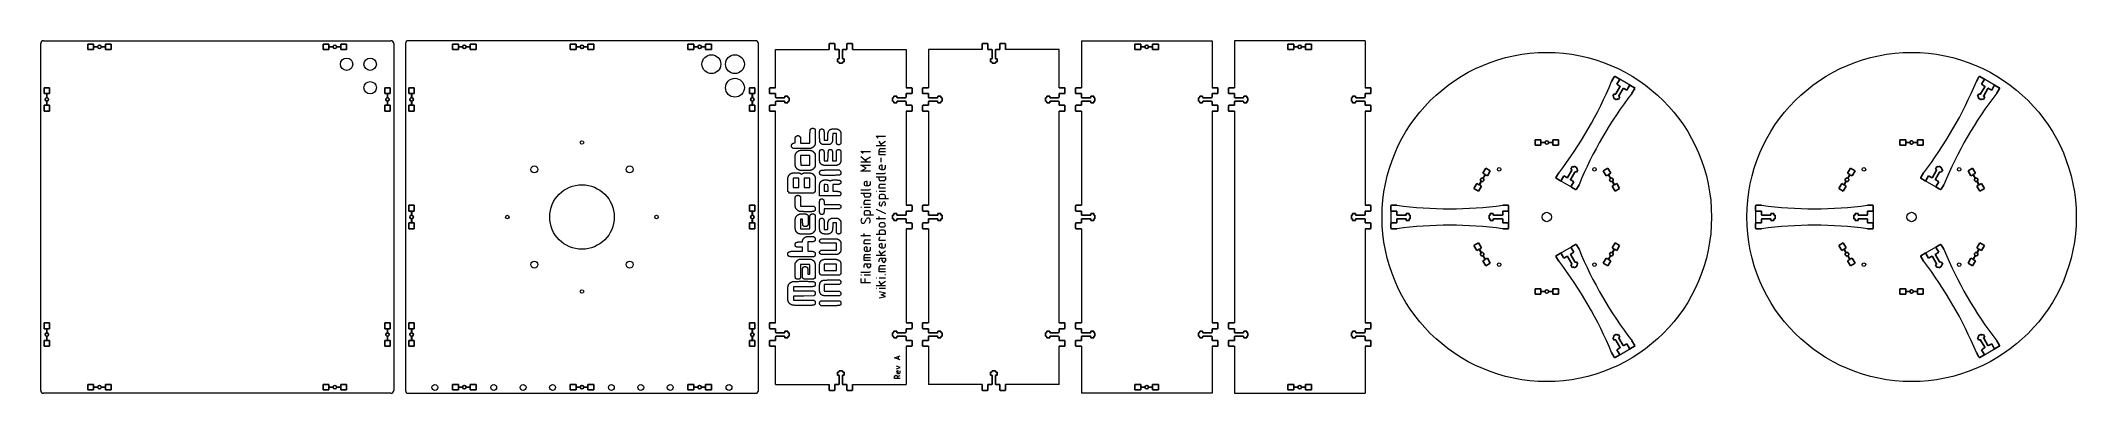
# Model space of a CAD drawing. Header units: millimetres. Extents: x 0 to 1730, y 0 to 300.
import ezdxf

# ---------------------------------------------------------------- set-up
doc = ezdxf.new("R2010")
doc.units = ezdxf.units.MM
doc.layers.get('0').update_dxf_attribs({"linetype": 'CONTINUOUS', "lineweight": 25, "true_color": 0x000000})
for name, color, linetype, lineweight, true_color in [('Back', 7, 'CONTINUOUS', 0, 0x000000), ('Bottom', 7, 'CONTINUOUS', 0, 0x000000), ('Etch', 1, 'CONTINUOUS', 0, 0xff0000), ('Flange', 7, 'CONTINUOUS', 0, 0x000000), ('Front', 7, 'CONTINUOUS', 0, 0x000000), ('Left', 7, 'CONTINUOUS', 0, 0x000000), ('Right', 7, 'CONTINUOUS', 0, 0x000000), ('Top', 7, 'CONTINUOUS', 0, 0x000000)]:
    doc.layers.add(name, color=color, linetype=linetype, lineweight=lineweight, true_color=true_color)

msp = doc.modelspace()

# ---------------------------------------------------------------- linework, layer by layer
for p, q in [((45, 297), (40, 297)), ((40, 292.5), (40, 297)), ((45, 294.8), (45, 297)), ((48.5, 294.8), (45, 294.8)), ((48.5, 294.7), (45, 294.7)), ((45, 292.5), (45, 294.7)), ((55, 294.8), (51.5, 294.8)), ((55, 294.7), (51.5, 294.7)), ((55, 297), (60, 297)), ((55, 294.8), (55, 297)), ((55, 292.5), (55, 294.7)), ((60, 292.5), (60, 297)), ((245, 297), (240, 297)), ((240, 292.5), (240, 297)), ((245, 294.8), (245, 297)), ((248.5, 294.8), (245, 294.8)), ((248.5, 294.7), (245, 294.7)), ((245, 292.5), (245, 294.7)), ((255, 294.8), (251.5, 294.8)), ((255, 294.7), (251.5, 294.7)), ((255, 297), (260, 297)), ((255, 294.8), (255, 297)), ((255, 292.5), (255, 294.7)), ((260, 292.5), (260, 297)), ((355, 297), (350, 297)), ((350, 292.5), (350, 297)), ((355, 294.8), (355, 297)), ((358.5, 294.8), (355, 294.8)), ((358.5, 294.7), (355, 294.7)), ((355, 292.5), (355, 294.7)), ((365, 294.8), (361.5, 294.8)), ((365, 294.7), (361.5, 294.7)), ((365, 297), (370, 297)), ((365, 294.8), (365, 297)), ((365, 292.5), (365, 294.7)), ((370, 292.5), (370, 297)), ((455, 297), (450, 297)), ((450, 292.5), (450, 297)), ((455, 294.8), (455, 297)), ((458.5, 294.8), (455, 294.8)), ((458.5, 294.7), (455, 294.7)), ((455, 292.5), (455, 294.7)), ((465, 294.8), (461.5, 294.8)), ((465, 294.7), (461.5, 294.7)), ((465, 297), (470, 297)), ((465, 294.8), (465, 297)), ((465, 292.5), (465, 294.7)), ((470, 292.5), (470, 297)), ((555, 297), (550, 297)), ((550, 292.5), (550, 297)), ((555, 294.8), (555, 297)), ((558.5, 294.8), (555, 294.8)), ((558.5, 294.7), (555, 294.7)), ((555, 292.5), (555, 294.7)), ((565, 294.8), (561.5, 294.8)), ((565, 294.7), (561.5, 294.7)), ((565, 297), (570, 297)), ((565, 294.8), (565, 297)), ((565, 292.5), (565, 294.7)), ((570, 292.5), (570, 297)), ((670, 297), (670, 292.5)), ((674.5, 297.5), (670.5, 297.5)), ((675, 292.5), (675, 297)), ((685, 292.5), (685, 297)), ((685.5, 297.5), (689.5, 297.5)), ((690, 297), (690, 292.5)), ((800, 297), (800, 292.5)), ((804.5, 297.5), (800.5, 297.5)), ((805, 292.5), (805, 297)), ((815, 292.5), (815, 297)), ((815.5, 297.5), (819.5, 297.5)), ((820, 297), (820, 292.5)), ((935, 297), (930, 297)), ((930, 292.5), (930, 297)), ((935, 294.8), (935, 297)), ((938.5, 294.8), (935, 294.8)), ((938.5, 294.7), (935, 294.7)), ((935, 292.5), (935, 294.7)), ((945, 294.8), (941.5, 294.8)), ((945, 294.7), (941.5, 294.7)), ((945, 297), (950, 297)), ((945, 294.8), (945, 297)), ((945, 292.5), (945, 294.7)), ((950, 292.5), (950, 297)), ((1065, 297), (1060, 297)), ((1060, 292.5), (1060, 297)), ((1065, 294.8), (1065, 297)), ((1068.5, 294.8), (1065, 294.8)), ((1068.5, 294.7), (1065, 294.7)), ((1065, 292.5), (1065, 294.7)), ((1075, 294.8), (1071.5, 294.8)), ((1075, 294.7), (1071.5, 294.7)), ((1075, 297), (1080, 297)), ((1075, 294.8), (1075, 297)), ((1075, 292.5), (1075, 294.7)), ((1080, 292.5), (1080, 297)), ((45, 292.5), (40, 292.5)), ((55, 292.5), (60, 292.5)), ((245, 292.5), (240, 292.5)), ((255, 292.5), (260, 292.5)), ((355, 292.5), (350, 292.5)), ((365, 292.5), (370, 292.5)), ((455, 292.5), (450, 292.5)), ((465, 292.5), (470, 292.5)), ((555, 292.5), (550, 292.5)), ((565, 292.5), (570, 292.5)), ((678, 292.5), (675, 292.5)), ((677.1, 282), (677.1, 284.5)), ((677.1, 284.5), (678, 284.5)), ((678, 282), (677.1, 282)), ((678.5, 285), (678.5, 292)), ((678.5, 281), (678.5, 281.5)), ((681.5, 281), (678.5, 281)), ((681.5, 292), (681.5, 285)), ((681.5, 281.5), (681.5, 281)), ((682, 292.5), (685, 292.5)), ((682, 284.5), (682.9, 284.5)), ((682.9, 282), (682, 282)), ((682.9, 284.5), (682.9, 282)), ((808, 292.5), (805, 292.5)), ((807.1, 284.5), (807.1, 282)), ((808, 284.5), (807.1, 284.5)), ((807.1, 282), (808, 282)), ((808.5, 292), (808.5, 285)), ((808.5, 281.5), (808.5, 281)), ((808.5, 281), (811.5, 281)), ((811.5, 285), (811.5, 292)), ((811.5, 281), (811.5, 281.5)), ((812, 292.5), (815, 292.5)), ((812.9, 284.5), (812, 284.5)), ((812, 282), (812.9, 282)), ((812.9, 282), (812.9, 284.5)), ((935, 292.5), (930, 292.5)), ((945, 292.5), (950, 292.5)), ((1065, 292.5), (1060, 292.5)), ((1075, 292.5), (1080, 292.5)), ((3, 255), (3, 260)), ((7.5, 260), (3, 260)), ((7.5, 255), (7.5, 260)), ((292.5, 255), (292.5, 260)), ((292.5, 260), (297, 260)), ((297, 255), (297, 260)), ((313, 255), (313, 260)), ((317.5, 260), (313, 260)), ((317.5, 255), (317.5, 260)), ((602.5, 255), (602.5, 260)), ((602.5, 260), (607, 260)), ((607, 255), (607, 260)), ((619.5, 255.5), (619.5, 259.5)), ((620, 260), (624.5, 260)), ((740, 260), (735.5, 260)), ((740.5, 255.5), (740.5, 259.5)), ((749.5, 255.5), (749.5, 259.5)), ((750, 260), (754.5, 260)), ((870, 260), (865.5, 260)), ((880, 260), (884.5, 260)), ((1000, 260), (995.5, 260)), ((1010, 260), (1014.5, 260)), ((1130, 260), (1125.5, 260)), ((1337.3, 269.3), (1335.1, 265.4)), ((1341.5, 267.5), (1338, 269.5)), ((1342.2, 260.7), (1338.7, 254.7)), ((1339.4, 262.9), (1341.7, 266.8)), ((1342, 261.4), (1339.4, 262.9)), ((1348.1, 257.9), (1350.3, 261.8)), ((1351, 262), (1354.5, 260)), ((1647.3, 269.3), (1645.1, 265.4)), ((1651.5, 267.5), (1648, 269.5)), ((1652.2, 260.7), (1648.7, 254.7)), ((1649.4, 262.9), (1651.7, 266.8)), ((1652, 261.4), (1649.4, 262.9)), ((1658.1, 257.9), (1660.3, 261.8)), ((1661, 262), (1664.5, 260)), ((5.2, 255), (3, 255)), ((3, 245), (3, 240)), ((5.2, 245), (3, 245)), ((5.2, 255), (5.2, 251.5)), ((5.2, 248.5), (5.2, 245)), ((7.5, 255), (5.3, 255)), ((5.3, 255), (5.3, 251.5)), ((5.3, 248.5), (5.3, 245)), ((7.5, 245), (5.3, 245)), ((7.5, 245), (7.5, 240)), ((292.5, 255), (294.7, 255)), ((292.5, 245), (292.5, 240)), ((292.5, 245), (294.7, 245)), ((294.7, 251.5), (294.7, 255)), ((294.7, 245), (294.7, 248.5)), ((294.8, 251.5), (294.8, 255)), ((294.8, 255), (297, 255)), ((294.8, 245), (294.8, 248.5)), ((294.8, 245), (297, 245)), ((297, 245), (297, 240)), ((315.2, 255), (313, 255)), ((313, 245), (313, 240)), ((315.2, 245), (313, 245)), ((315.2, 255), (315.2, 251.5)), ((315.2, 248.5), (315.2, 245)), ((317.5, 255), (315.3, 255)), ((315.3, 255), (315.3, 251.5)), ((315.3, 248.5), (315.3, 245)), ((317.5, 245), (315.3, 245)), ((317.5, 245), (317.5, 240)), ((602.5, 255), (604.7, 255)), ((602.5, 245), (602.5, 240)), ((602.5, 245), (604.7, 245)), ((604.7, 251.5), (604.7, 255)), ((604.7, 245), (604.7, 248.5)), ((604.8, 251.5), (604.8, 255)), ((604.8, 255), (607, 255)), ((604.8, 245), (604.8, 248.5)), ((604.8, 245), (607, 245)), ((607, 245), (607, 240)), ((619.5, 244.5), (619.5, 240.5)), ((624.5, 255), (620, 255)), ((624.5, 245), (620, 245)), ((624.5, 252), (624.5, 255)), ((624.5, 248), (624.5, 245)), ((625, 251.5), (632, 251.5)), ((632, 248.5), (625, 248.5)), ((632.5, 252.9), (635, 252.9)), ((632.5, 252), (632.5, 252.9)), ((632.5, 247.1), (632.5, 248)), ((635, 247.1), (632.5, 247.1)), ((635, 252.9), (635, 252)), ((635, 248), (635, 247.1)), ((635.5, 251.5), (636, 251.5)), ((636, 248.5), (635.5, 248.5)), ((636, 251.5), (636, 248.5)), ((724, 248.5), (724, 251.5)), ((724, 251.5), (724.5, 251.5)), ((724.5, 248.5), (724, 248.5)), ((725, 252), (725, 252.9)), ((725, 252.9), (727.5, 252.9)), ((725, 247.1), (725, 248)), ((727.5, 247.1), (725, 247.1)), ((727.5, 252.9), (727.5, 252)), ((727.5, 248), (727.5, 247.1)), ((728, 251.5), (735, 251.5)), ((735, 248.5), (728, 248.5)), ((735.5, 252), (735.5, 255)), ((735.5, 255), (740, 255)), ((735.5, 248), (735.5, 245)), ((735.5, 245), (740, 245)), ((740.5, 244.5), (740.5, 240.5)), ((749.5, 244.5), (749.5, 240.5)), ((754.5, 255), (750, 255)), ((754.5, 245), (750, 245)), ((754.5, 252), (754.5, 255)), ((754.5, 248), (754.5, 245)), ((762, 251.5), (755, 251.5)), ((755, 248.5), (762, 248.5)), ((765, 252.9), (762.5, 252.9)), ((762.5, 252.9), (762.5, 252)), ((762.5, 248), (762.5, 247.1)), ((762.5, 247.1), (765, 247.1)), ((765, 252), (765, 252.9)), ((765, 247.1), (765, 248)), ((766, 251.5), (765.5, 251.5)), ((765.5, 248.5), (766, 248.5)), ((766, 248.5), (766, 251.5)), ((854, 251.5), (854, 248.5)), ((854.5, 251.5), (854, 251.5)), ((854, 248.5), (854.5, 248.5)), ((855, 252.9), (855, 252)), ((857.5, 252.9), (855, 252.9)), ((855, 248), (855, 247.1)), ((855, 247.1), (857.5, 247.1)), ((857.5, 252), (857.5, 252.9)), ((857.5, 247.1), (857.5, 248)), ((865, 251.5), (858, 251.5)), ((858, 248.5), (865, 248.5)), ((865.5, 255), (870, 255)), ((865.5, 252), (865.5, 255)), ((865.5, 248), (865.5, 245)), ((865.5, 245), (870, 245)), ((870.5, 255.5), (870.5, 259.5)), ((870.5, 244.5), (870.5, 240.5)), ((879.5, 255.5), (879.5, 259.5)), ((879.5, 244.5), (879.5, 240.5)), ((884.5, 255), (880, 255)), ((884.5, 245), (880, 245)), ((884.5, 252), (884.5, 255)), ((884.5, 248), (884.5, 245)), ((885, 251.5), (892, 251.5)), ((892, 248.5), (885, 248.5)), ((892.5, 252.9), (895, 252.9)), ((892.5, 252), (892.5, 252.9)), ((892.5, 247.1), (892.5, 248)), ((895, 247.1), (892.5, 247.1)), ((895, 252.9), (895, 252)), ((895, 248), (895, 247.1)), ((895.5, 251.5), (896, 251.5)), ((896, 248.5), (895.5, 248.5)), ((896, 251.5), (896, 248.5)), ((984, 248.5), (984, 251.5)), ((984, 251.5), (984.5, 251.5)), ((984.5, 248.5), (984, 248.5)), ((985, 252), (985, 252.9)), ((985, 252.9), (987.5, 252.9)), ((985, 247.1), (985, 248)), ((987.5, 247.1), (985, 247.1)), ((987.5, 252.9), (987.5, 252)), ((987.5, 248), (987.5, 247.1)), ((988, 251.5), (995, 251.5)), ((995, 248.5), (988, 248.5)), ((995.5, 252), (995.5, 255)), ((995.5, 255), (1000, 255)), ((995.5, 248), (995.5, 245)), ((995.5, 245), (1000, 245)), ((1000.5, 255.5), (1000.5, 259.5)), ((1000.5, 244.5), (1000.5, 240.5)), ((1009.5, 255.5), (1009.5, 259.5)), ((1009.5, 244.5), (1009.5, 240.5)), ((1014.5, 255), (1010, 255)), ((1014.5, 245), (1010, 245)), ((1014.5, 252), (1014.5, 255)), ((1014.5, 248), (1014.5, 245)), ((1022, 251.5), (1015, 251.5)), ((1015, 248.5), (1022, 248.5)), ((1025, 252.9), (1022.5, 252.9)), ((1022.5, 252.9), (1022.5, 252)), ((1022.5, 248), (1022.5, 247.1)), ((1022.5, 247.1), (1025, 247.1)), ((1025, 252), (1025, 252.9)), ((1025, 247.1), (1025, 248)), ((1026, 251.5), (1025.5, 251.5)), ((1025.5, 248.5), (1026, 248.5)), ((1026, 248.5), (1026, 251.5)), ((1114, 251.5), (1114, 248.5)), ((1114.5, 251.5), (1114, 251.5)), ((1114, 248.5), (1114.5, 248.5)), ((1115, 252.9), (1115, 252)), ((1117.5, 252.9), (1115, 252.9)), ((1115, 248), (1115, 247.1)), ((1115, 247.1), (1117.5, 247.1)), ((1117.5, 252), (1117.5, 252.9)), ((1117.5, 247.1), (1117.5, 248)), ((1125, 251.5), (1118, 251.5)), ((1118, 248.5), (1125, 248.5)), ((1125.5, 255), (1130, 255)), ((1125.5, 252), (1125.5, 255)), ((1125.5, 248), (1125.5, 245)), ((1125.5, 245), (1130, 245)), ((1130.5, 255.5), (1130.5, 259.5)), ((1130.5, 244.5), (1130.5, 240.5)), ((1337.3, 254.9), (1336, 252.8)), ((1336, 252.8), (1336.8, 252.3)), ((1337, 251.6), (1336.7, 251.2)), ((1336.7, 251.2), (1339.3, 249.7)), ((1338, 254.5), (1337.3, 254.9)), ((1339.3, 249.7), (1339.5, 250.1)), ((1340.2, 250.3), (1341, 249.9)), ((1341, 249.9), (1342.2, 252.1)), ((1341.3, 253.2), (1344.8, 259.2)), ((1342.2, 252.1), (1341.5, 252.5)), ((1345.5, 259.4), (1348.1, 257.9)), ((1354.7, 259.3), (1352.4, 255.4)), ((1647.3, 254.9), (1646, 252.8)), ((1646, 252.8), (1646.8, 252.3)), ((1647, 251.6), (1646.7, 251.2)), ((1646.7, 251.2), (1649.3, 249.7)), ((1648, 254.5), (1647.3, 254.9)), ((1649.3, 249.7), (1649.5, 250.1)), ((1650.2, 250.3), (1651, 249.9)), ((1651, 249.9), (1652.2, 252.1)), ((1651.3, 253.2), (1654.8, 259.2)), ((1652.2, 252.1), (1651.5, 252.5)), ((1655.5, 259.4), (1658.1, 257.9)), ((1664.7, 259.3), (1662.4, 255.4)), ((7.5, 240), (3, 240)), ((292.5, 240), (297, 240)), ((317.5, 240), (313, 240)), ((602.5, 240), (607, 240)), ((620, 240), (624.5, 240)), ((740, 240), (735.5, 240)), ((750, 240), (754.5, 240)), ((870, 240), (865.5, 240)), ((880, 240), (884.5, 240)), ((1000, 240), (995.5, 240)), ((1010, 240), (1014.5, 240)), ((1130, 240), (1125.5, 240)), ((1275, 215.7), (1270, 215.7)), ((1270, 215.7), (1270, 211.2)), ((1275, 211.2), (1270, 211.2)), ((1275, 215.7), (1275, 213.5)), ((1275, 213.5), (1278.5, 213.5)), ((1275, 213.3), (1275, 211.2)), ((1275, 213.3), (1278.5, 213.3)), ((1281.5, 213.5), (1285, 213.5)), ((1281.5, 213.3), (1285, 213.3)), ((1285, 215.7), (1290, 215.7)), ((1285, 215.7), (1285, 213.5)), ((1285, 213.3), (1285, 211.2)), ((1285, 211.2), (1290, 211.2)), ((1290, 215.7), (1290, 211.2)), ((1585, 215.7), (1580, 215.7)), ((1580, 215.7), (1580, 211.2)), ((1585, 211.2), (1580, 211.2)), ((1585, 215.7), (1585, 213.5)), ((1585, 213.5), (1588.5, 213.5)), ((1585, 213.3), (1585, 211.2)), ((1585, 213.3), (1588.5, 213.3)), ((1591.5, 213.5), (1595, 213.5)), ((1591.5, 213.3), (1595, 213.3)), ((1595, 215.7), (1600, 215.7)), ((1595, 215.7), (1595, 213.5)), ((1595, 213.3), (1595, 211.2)), ((1595, 211.2), (1600, 211.2)), ((1600, 215.7), (1600, 211.2)), ((1225.6, 187.2), (1228.1, 191.5)), ((1228.1, 191.5), (1232, 189.2)), ((1301.5, 193), (1300.3, 190.8)), ((1300.3, 190.8), (1301, 190.4)), ((1302.3, 192.6), (1301.5, 193)), ((1303.2, 193.2), (1303, 192.8)), ((1305.8, 191.7), (1303.2, 193.2)), ((1305.5, 191.3), (1305.8, 191.7)), ((1306.5, 190.1), (1305.7, 190.6)), ((1331.9, 191.5), (1328, 189.2)), ((1334.4, 187.2), (1331.9, 191.5)), ((1535.6, 187.2), (1538.1, 191.5)), ((1538.1, 191.5), (1542, 189.2)), ((1611.5, 193), (1610.3, 190.8)), ((1610.3, 190.8), (1611, 190.4)), ((1612.3, 192.6), (1611.5, 193)), ((1613.2, 193.2), (1613, 192.8)), ((1615.8, 191.7), (1613.2, 193.2)), ((1615.5, 191.3), (1615.8, 191.7)), ((1616.5, 190.1), (1615.7, 190.6)), ((1641.9, 191.5), (1638, 189.2)), ((1644.4, 187.2), (1641.9, 191.5)), ((1220.6, 178.5), (1218.1, 174.2)), ((1218.1, 174.2), (1222, 171.9)), ((1220.6, 178.5), (1222.5, 177.4)), ((1224.5, 176.2), (1222, 171.9)), ((1222.5, 177.4), (1224.3, 180.4)), ((1222.7, 177.3), (1224.4, 180.4)), ((1222.7, 177.3), (1224.5, 176.2)), ((1225.6, 187.2), (1227.5, 186.1)), ((1225.8, 183), (1227.5, 186.1)), ((1225.9, 183), (1227.7, 186)), ((1227.7, 186), (1229.5, 184.9)), ((1229.5, 184.9), (1232, 189.2)), ((1287.8, 183.6), (1290.1, 187.5)), ((1291.5, 180.9), (1288, 182.9)), ((1294.4, 185), (1292.2, 181.1)), ((1297, 183.5), (1294.4, 185)), ((1301.2, 189.7), (1297.7, 183.7)), ((1300.3, 182.2), (1303.8, 188.2)), ((1300.5, 181.5), (1303.1, 180)), ((1303.1, 180), (1300.8, 176.1)), ((1301, 175.4), (1304.5, 173.4)), ((1304.5, 188.4), (1305.2, 188)), ((1305.2, 188), (1306.5, 190.1)), ((1305.2, 173.6), (1307.4, 177.5)), ((1330.5, 184.9), (1328, 189.2)), ((1332.3, 186), (1330.5, 184.9)), ((1332.3, 186), (1334.1, 183)), ((1334.4, 187.2), (1332.5, 186.1)), ((1332.5, 186.1), (1334.2, 183)), ((1337.3, 177.3), (1335.5, 176.2)), ((1335.5, 176.2), (1338, 171.9)), ((1335.6, 180.4), (1337.3, 177.3)), ((1335.7, 180.4), (1337.5, 177.4)), ((1339.4, 178.5), (1337.5, 177.4)), ((1341.9, 174.2), (1338, 171.9)), ((1339.4, 178.5), (1341.9, 174.2)), ((1530.6, 178.5), (1528.1, 174.2)), ((1528.1, 174.2), (1532, 171.9)), ((1530.6, 178.5), (1532.5, 177.4)), ((1534.5, 176.2), (1532, 171.9)), ((1532.5, 177.4), (1534.3, 180.4)), ((1532.7, 177.3), (1534.4, 180.4)), ((1532.7, 177.3), (1534.5, 176.2)), ((1535.6, 187.2), (1537.5, 186.1)), ((1535.8, 183), (1537.5, 186.1)), ((1535.9, 183), (1537.7, 186)), ((1537.7, 186), (1539.5, 184.9)), ((1539.5, 184.9), (1542, 189.2)), ((1597.8, 183.6), (1600.1, 187.5)), ((1601.5, 180.9), (1598, 182.9)), ((1604.4, 185), (1602.2, 181.1)), ((1607, 183.5), (1604.4, 185)), ((1611.2, 189.7), (1607.7, 183.7)), ((1610.3, 182.2), (1613.8, 188.2)), ((1610.5, 181.5), (1613.1, 180)), ((1613.1, 180), (1610.8, 176.1)), ((1611, 175.4), (1614.5, 173.4)), ((1614.5, 188.4), (1615.2, 188)), ((1615.2, 188), (1616.5, 190.1)), ((1615.2, 173.6), (1617.4, 177.5)), ((1640.5, 184.9), (1638, 189.2)), ((1642.3, 186), (1640.5, 184.9)), ((1642.3, 186), (1644.1, 183)), ((1644.4, 187.2), (1642.5, 186.1)), ((1642.5, 186.1), (1644.2, 183)), ((1647.3, 177.3), (1645.5, 176.2)), ((1645.5, 176.2), (1648, 171.9)), ((1645.6, 180.4), (1647.3, 177.3)), ((1645.7, 180.4), (1647.5, 177.4)), ((1649.4, 178.5), (1647.5, 177.4)), ((1651.9, 174.2), (1648, 171.9)), ((1649.4, 178.5), (1651.9, 174.2)), ((313, 155), (313, 160)), ((317.5, 160), (313, 160)), ((317.5, 155), (317.5, 160)), ((602.5, 155), (602.5, 160)), ((602.5, 160), (607, 160)), ((607, 155), (607, 160)), ((740, 160), (735.5, 160)), ((740.5, 155.5), (740.5, 159.5)), ((749.5, 155.5), (749.5, 159.5)), ((750, 160), (754.5, 160)), ((879.5, 155.5), (879.5, 159.5)), ((880, 160), (884.5, 160)), ((1130, 160), (1125.5, 160)), ((1130.5, 155.5), (1130.5, 159.5)), ((1147.5, 155.5), (1147.5, 159.5)), ((1148, 160), (1152.5, 160)), ((1247, 160), (1242.5, 160)), ((1247.5, 155.5), (1247.5, 159.5)), ((1457.5, 155.5), (1457.5, 159.5)), ((1458, 160), (1462.5, 160)), ((1557, 160), (1552.5, 160)), ((1557.5, 155.5), (1557.5, 159.5)), ((315.2, 155), (313, 155)), ((313, 145), (313, 140)), ((315.2, 145), (313, 145)), ((317.5, 140), (313, 140)), ((315.2, 155), (315.2, 151.5)), ((315.2, 148.5), (315.2, 145)), ((317.5, 155), (315.3, 155)), ((315.3, 155), (315.3, 151.5)), ((315.3, 148.5), (315.3, 145)), ((317.5, 145), (315.3, 145)), ((317.5, 145), (317.5, 140)), ((602.5, 155), (604.7, 155)), ((602.5, 145), (602.5, 140)), ((602.5, 145), (604.7, 145)), ((602.5, 140), (607, 140)), ((604.7, 151.5), (604.7, 155)), ((604.7, 145), (604.7, 148.5)), ((604.8, 151.5), (604.8, 155)), ((604.8, 155), (607, 155)), ((604.8, 145), (604.8, 148.5)), ((604.8, 145), (607, 145)), ((607, 145), (607, 140)), ((724, 148.5), (724, 151.5)), ((724, 151.5), (724.5, 151.5)), ((724.5, 148.5), (724, 148.5)), ((725, 152), (725, 152.9)), ((725, 152.9), (727.5, 152.9)), ((725, 147.1), (725, 148)), ((727.5, 147.1), (725, 147.1)), ((727.5, 152.9), (727.5, 152)), ((727.5, 148), (727.5, 147.1)), ((728, 151.5), (735, 151.5)), ((735, 148.5), (728, 148.5)), ((735.5, 152), (735.5, 155)), ((735.5, 155), (740, 155)), ((735.5, 148), (735.5, 145)), ((735.5, 145), (740, 145)), ((740, 140), (735.5, 140)), ((740.5, 144.5), (740.5, 140.5)), ((749.5, 144.5), (749.5, 140.5)), ((754.5, 155), (750, 155)), ((754.5, 145), (750, 145)), ((750, 140), (754.5, 140)), ((754.5, 152), (754.5, 155)), ((754.5, 148), (754.5, 145)), ((762, 151.5), (755, 151.5)), ((755, 148.5), (762, 148.5)), ((765, 152.9), (762.5, 152.9)), ((762.5, 152.9), (762.5, 152)), ((762.5, 148), (762.5, 147.1)), ((762.5, 147.1), (765, 147.1)), ((765, 152), (765, 152.9)), ((765, 147.1), (765, 148)), ((766, 151.5), (765.5, 151.5)), ((765.5, 148.5), (766, 148.5)), ((766, 148.5), (766, 151.5)), ((879.5, 144.5), (879.5, 140.5)), ((884.5, 155), (880, 155)), ((884.5, 145), (880, 145)), ((880, 140), (884.5, 140)), ((884.5, 152), (884.5, 155)), ((884.5, 148), (884.5, 145)), ((885, 151.5), (892, 151.5)), ((892, 148.5), (885, 148.5)), ((892.5, 152.9), (895, 152.9)), ((892.5, 152), (892.5, 152.9)), ((892.5, 147.1), (892.5, 148)), ((895, 147.1), (892.5, 147.1)), ((895, 152.9), (895, 152)), ((895, 148), (895, 147.1)), ((895.5, 151.5), (896, 151.5)), ((896, 148.5), (895.5, 148.5)), ((896, 151.5), (896, 148.5)), ((1114, 151.5), (1114, 148.5)), ((1114.5, 151.5), (1114, 151.5)), ((1114, 148.5), (1114.5, 148.5)), ((1115, 152.9), (1115, 152)), ((1117.5, 152.9), (1115, 152.9)), ((1115, 148), (1115, 147.1)), ((1115, 147.1), (1117.5, 147.1)), ((1117.5, 152), (1117.5, 152.9)), ((1117.5, 147.1), (1117.5, 148)), ((1125, 151.5), (1118, 151.5)), ((1118, 148.5), (1125, 148.5)), ((1125.5, 155), (1130, 155)), ((1125.5, 152), (1125.5, 155)), ((1125.5, 148), (1125.5, 145)), ((1125.5, 145), (1130, 145)), ((1130, 140), (1125.5, 140)), ((1130.5, 144.5), (1130.5, 140.5)), ((1147.5, 144.5), (1147.5, 140.5)), ((1152.5, 155), (1148, 155)), ((1152.5, 145), (1148, 145)), ((1148, 140), (1152.5, 140)), ((1152.5, 152), (1152.5, 155)), ((1152.5, 148), (1152.5, 145)), ((1160, 151.5), (1153, 151.5)), ((1153, 148.5), (1160, 148.5)), ((1163, 152.9), (1160.5, 152.9)), ((1160.5, 152.9), (1160.5, 152)), ((1160.5, 148), (1160.5, 147.1)), ((1160.5, 147.1), (1163, 147.1)), ((1163, 152), (1163, 152.9)), ((1163, 147.1), (1163, 148)), ((1164, 151.5), (1163.5, 151.5)), ((1163.5, 148.5), (1164, 148.5)), ((1164, 148.5), (1164, 151.5)), ((1231, 151.5), (1231, 148.5)), ((1231.5, 151.5), (1231, 151.5)), ((1231, 148.5), (1231.5, 148.5)), ((1232, 152.9), (1232, 152)), ((1234.5, 152.9), (1232, 152.9)), ((1232, 148), (1232, 147.1)), ((1232, 147.1), (1234.5, 147.1)), ((1234.5, 152), (1234.5, 152.9)), ((1234.5, 147.1), (1234.5, 148)), ((1242, 151.5), (1235, 151.5)), ((1235, 148.5), (1242, 148.5)), ((1242.5, 155), (1247, 155)), ((1242.5, 152), (1242.5, 155)), ((1242.5, 148), (1242.5, 145)), ((1242.5, 145), (1247, 145)), ((1247, 140), (1242.5, 140)), ((1247.5, 144.5), (1247.5, 140.5)), ((1457.5, 144.5), (1457.5, 140.5)), ((1462.5, 155), (1458, 155)), ((1462.5, 145), (1458, 145)), ((1458, 140), (1462.5, 140)), ((1462.5, 152), (1462.5, 155)), ((1462.5, 148), (1462.5, 145)), ((1470, 151.5), (1463, 151.5)), ((1463, 148.5), (1470, 148.5)), ((1473, 152.9), (1470.5, 152.9)), ((1470.5, 152.9), (1470.5, 152)), ((1470.5, 148), (1470.5, 147.1)), ((1470.5, 147.1), (1473, 147.1)), ((1473, 152), (1473, 152.9)), ((1473, 147.1), (1473, 148)), ((1474, 151.5), (1473.5, 151.5)), ((1473.5, 148.5), (1474, 148.5)), ((1474, 148.5), (1474, 151.5)), ((1541, 151.5), (1541, 148.5)), ((1541.5, 151.5), (1541, 151.5)), ((1541, 148.5), (1541.5, 148.5)), ((1542, 152.9), (1542, 152)), ((1544.5, 152.9), (1542, 152.9)), ((1542, 148), (1542, 147.1)), ((1542, 147.1), (1544.5, 147.1)), ((1544.5, 152), (1544.5, 152.9)), ((1544.5, 147.1), (1544.5, 148)), ((1552, 151.5), (1545, 151.5)), ((1545, 148.5), (1552, 148.5)), ((1552.5, 155), (1557, 155)), ((1552.5, 152), (1552.5, 155)), ((1552.5, 148), (1552.5, 145)), ((1552.5, 145), (1557, 145)), ((1557, 140), (1552.5, 140)), ((1557.5, 144.5), (1557.5, 140.5)), ((1218.1, 125.8), (1222, 128.1)), ((1220.6, 121.5), (1218.1, 125.8)), ((1220.6, 121.5), (1222.5, 122.6)), ((1224.5, 123.8), (1222, 128.1)), ((1224.3, 119.6), (1222.5, 122.6)), ((1222.7, 122.7), (1224.5, 123.8)), ((1224.4, 119.6), (1222.7, 122.7)), ((1303.1, 120), (1300.8, 123.9)), ((1301, 124.6), (1304.5, 126.6)), ((1305.2, 126.4), (1307.4, 122.5)), ((1335.5, 123.8), (1338, 128.1)), ((1337.3, 122.7), (1335.5, 123.8)), ((1337.3, 122.7), (1335.6, 119.6)), ((1337.5, 122.6), (1335.7, 119.6)), ((1339.4, 121.5), (1337.5, 122.6)), ((1341.9, 125.8), (1338, 128.1)), ((1339.4, 121.5), (1341.9, 125.8)), ((1528.1, 125.8), (1532, 128.1)), ((1530.6, 121.5), (1528.1, 125.8)), ((1530.6, 121.5), (1532.5, 122.6)), ((1534.5, 123.8), (1532, 128.1)), ((1534.3, 119.6), (1532.5, 122.6)), ((1532.7, 122.7), (1534.5, 123.8)), ((1534.4, 119.6), (1532.7, 122.7)), ((1613.1, 120), (1610.8, 123.9)), ((1611, 124.6), (1614.5, 126.6)), ((1615.2, 126.4), (1617.4, 122.5)), ((1645.5, 123.8), (1648, 128.1)), ((1647.3, 122.7), (1645.5, 123.8)), ((1647.3, 122.7), (1645.6, 119.6)), ((1647.5, 122.6), (1645.7, 119.6)), ((1649.4, 121.5), (1647.5, 122.6)), ((1651.9, 125.8), (1648, 128.1)), ((1649.4, 121.5), (1651.9, 125.8)), ((1225.6, 112.8), (1227.5, 113.9)), ((1225.6, 112.8), (1228.1, 108.5)), ((1227.5, 113.9), (1225.8, 117)), ((1227.7, 114), (1225.9, 117)), ((1227.7, 114), (1229.5, 115.1)), ((1228.1, 108.5), (1232, 110.8)), ((1229.5, 115.1), (1232, 110.8)), ((1287.8, 116.4), (1290.1, 112.5)), ((1291.5, 119.1), (1288, 117.1)), ((1294.4, 115), (1292.2, 118.9)), ((1297, 116.5), (1294.4, 115)), ((1297.7, 116.3), (1301.2, 110.3)), ((1303.8, 111.8), (1300.3, 117.8)), ((1301, 109.6), (1300.3, 109.2)), ((1300.3, 109.2), (1301.5, 107)), ((1300.5, 118.5), (1303.1, 120)), ((1301.5, 107), (1302.3, 107.4)), ((1303, 107.2), (1303.2, 106.8)), ((1303.2, 106.8), (1305.8, 108.3)), ((1305.2, 112), (1304.5, 111.6)), ((1306.5, 109.9), (1305.2, 112)), ((1305.8, 108.3), (1305.5, 108.7)), ((1305.7, 109.4), (1306.5, 109.9)), ((1330.5, 115.1), (1328, 110.8)), ((1331.9, 108.5), (1328, 110.8)), ((1332.3, 114), (1330.5, 115.1)), ((1334.4, 112.8), (1331.9, 108.5)), ((1334.1, 117), (1332.3, 114)), ((1334.2, 117), (1332.5, 113.9)), ((1334.4, 112.8), (1332.5, 113.9)), ((1535.6, 112.8), (1537.5, 113.9)), ((1535.6, 112.8), (1538.1, 108.5)), ((1537.5, 113.9), (1535.8, 117)), ((1537.7, 114), (1535.9, 117)), ((1537.7, 114), (1539.5, 115.1)), ((1538.1, 108.5), (1542, 110.8)), ((1539.5, 115.1), (1542, 110.8)), ((1597.8, 116.4), (1600.1, 112.5)), ((1601.5, 119.1), (1598, 117.1)), ((1604.4, 115), (1602.2, 118.9)), ((1607, 116.5), (1604.4, 115)), ((1607.7, 116.3), (1611.2, 110.3)), ((1613.8, 111.8), (1610.3, 117.8)), ((1611, 109.6), (1610.3, 109.2)), ((1610.3, 109.2), (1611.5, 107)), ((1610.5, 118.5), (1613.1, 120)), ((1611.5, 107), (1612.3, 107.4)), ((1613, 107.2), (1613.2, 106.8)), ((1613.2, 106.8), (1615.8, 108.3)), ((1615.2, 112), (1614.5, 111.6)), ((1616.5, 109.9), (1615.2, 112)), ((1615.8, 108.3), (1615.5, 108.7)), ((1615.7, 109.4), (1616.5, 109.9)), ((1640.5, 115.1), (1638, 110.8)), ((1641.9, 108.5), (1638, 110.8)), ((1642.3, 114), (1640.5, 115.1)), ((1644.4, 112.8), (1641.9, 108.5)), ((1644.1, 117), (1642.3, 114)), ((1644.2, 117), (1642.5, 113.9)), ((1644.4, 112.8), (1642.5, 113.9)), ((1275, 88.8), (1270, 88.8)), ((1270, 84.3), (1270, 88.8)), ((1275, 86.7), (1275, 88.8)), ((1278.5, 86.7), (1275, 86.7)), ((1278.5, 86.5), (1275, 86.5)), ((1275, 84.3), (1275, 86.5)), ((1285, 86.7), (1281.5, 86.7)), ((1285, 86.5), (1281.5, 86.5)), ((1285, 88.8), (1290, 88.8)), ((1285, 86.7), (1285, 88.8)), ((1285, 84.3), (1285, 86.5)), ((1290, 84.3), (1290, 88.8)), ((1585, 88.8), (1580, 88.8)), ((1580, 84.3), (1580, 88.8)), ((1585, 86.7), (1585, 88.8)), ((1588.5, 86.7), (1585, 86.7)), ((1588.5, 86.5), (1585, 86.5)), ((1585, 84.3), (1585, 86.5)), ((1595, 86.7), (1591.5, 86.7)), ((1595, 86.5), (1591.5, 86.5)), ((1595, 88.8), (1600, 88.8)), ((1595, 86.7), (1595, 88.8)), ((1595, 84.3), (1595, 86.5)), ((1600, 84.3), (1600, 88.8)), ((1275, 84.3), (1270, 84.3)), ((1285, 84.3), (1290, 84.3)), ((1585, 84.3), (1580, 84.3)), ((1595, 84.3), (1600, 84.3)), ((3, 55), (3, 60)), ((7.5, 60), (3, 60)), ((5.2, 55), (3, 55)), ((5.2, 55), (5.2, 51.5)), ((7.5, 55), (5.3, 55)), ((5.3, 55), (5.3, 51.5)), ((7.5, 55), (7.5, 60)), ((292.5, 55), (292.5, 60)), ((292.5, 60), (297, 60)), ((292.5, 55), (294.7, 55)), ((294.7, 51.5), (294.7, 55)), ((294.8, 51.5), (294.8, 55)), ((294.8, 55), (297, 55)), ((297, 55), (297, 60)), ((313, 55), (313, 60)), ((317.5, 60), (313, 60)), ((315.2, 55), (313, 55)), ((315.2, 55), (315.2, 51.5)), ((317.5, 55), (315.3, 55)), ((315.3, 55), (315.3, 51.5)), ((317.5, 55), (317.5, 60)), ((602.5, 55), (602.5, 60)), ((602.5, 60), (607, 60)), ((602.5, 55), (604.7, 55)), ((604.7, 51.5), (604.7, 55)), ((604.8, 51.5), (604.8, 55)), ((604.8, 55), (607, 55)), ((607, 55), (607, 60)), ((619.5, 55.5), (619.5, 59.5)), ((620, 60), (624.5, 60)), ((624.5, 55), (620, 55)), ((624.5, 52), (624.5, 55)), ((632.5, 52.9), (635, 52.9)), ((632.5, 52), (632.5, 52.9)), ((635, 52.9), (635, 52)), ((725, 52), (725, 52.9)), ((725, 52.9), (727.5, 52.9)), ((727.5, 52.9), (727.5, 52)), ((740, 60), (735.5, 60)), ((735.5, 52), (735.5, 55)), ((735.5, 55), (740, 55)), ((740.5, 55.5), (740.5, 59.5)), ((749.5, 55.5), (749.5, 59.5)), ((750, 60), (754.5, 60)), ((754.5, 55), (750, 55)), ((754.5, 52), (754.5, 55)), ((765, 52.9), (762.5, 52.9)), ((762.5, 52.9), (762.5, 52)), ((765, 52), (765, 52.9)), ((855, 52.9), (855, 52)), ((857.5, 52.9), (855, 52.9)), ((857.5, 52), (857.5, 52.9)), ((870, 60), (865.5, 60)), ((865.5, 55), (870, 55)), ((865.5, 52), (865.5, 55)), ((870.5, 55.5), (870.5, 59.5)), ((879.5, 55.5), (879.5, 59.5)), ((880, 60), (884.5, 60)), ((884.5, 55), (880, 55)), ((884.5, 52), (884.5, 55)), ((892.5, 52.9), (895, 52.9)), ((892.5, 52), (892.5, 52.9)), ((895, 52.9), (895, 52)), ((985, 52), (985, 52.9)), ((985, 52.9), (987.5, 52.9)), ((987.5, 52.9), (987.5, 52)), ((1000, 60), (995.5, 60)), ((995.5, 52), (995.5, 55)), ((995.5, 55), (1000, 55)), ((1000.5, 55.5), (1000.5, 59.5)), ((1009.5, 55.5), (1009.5, 59.5)), ((1010, 60), (1014.5, 60)), ((1014.5, 55), (1010, 55)), ((1014.5, 52), (1014.5, 55)), ((1025, 52.9), (1022.5, 52.9)), ((1022.5, 52.9), (1022.5, 52)), ((1025, 52), (1025, 52.9)), ((1115, 52.9), (1115, 52)), ((1117.5, 52.9), (1115, 52.9)), ((1117.5, 52), (1117.5, 52.9)), ((1130, 60), (1125.5, 60)), ((1125.5, 55), (1130, 55)), ((1125.5, 52), (1125.5, 55)), ((1130.5, 55.5), (1130.5, 59.5)), ((3, 45), (3, 40)), ((5.2, 45), (3, 45)), ((7.5, 40), (3, 40)), ((5.2, 48.5), (5.2, 45)), ((5.3, 48.5), (5.3, 45)), ((7.5, 45), (5.3, 45)), ((7.5, 45), (7.5, 40)), ((292.5, 45), (292.5, 40)), ((292.5, 45), (294.7, 45)), ((292.5, 40), (297, 40)), ((294.7, 45), (294.7, 48.5)), ((294.8, 45), (294.8, 48.5)), ((294.8, 45), (297, 45)), ((297, 45), (297, 40)), ((313, 45), (313, 40)), ((315.2, 45), (313, 45)), ((317.5, 40), (313, 40)), ((315.2, 48.5), (315.2, 45)), ((315.3, 48.5), (315.3, 45)), ((317.5, 45), (315.3, 45)), ((317.5, 45), (317.5, 40)), ((602.5, 45), (602.5, 40)), ((602.5, 45), (604.7, 45)), ((602.5, 40), (607, 40)), ((604.7, 45), (604.7, 48.5)), ((604.8, 45), (604.8, 48.5)), ((604.8, 45), (607, 45)), ((607, 45), (607, 40)), ((619.5, 44.5), (619.5, 40.5)), ((624.5, 45), (620, 45)), ((620, 40), (624.5, 40)), ((624.5, 48), (624.5, 45)), ((625, 51.5), (632, 51.5)), ((632, 48.5), (625, 48.5)), ((632.5, 47.1), (632.5, 48)), ((635, 47.1), (632.5, 47.1)), ((635, 48), (635, 47.1)), ((635.5, 51.5), (636, 51.5)), ((636, 48.5), (635.5, 48.5)), ((636, 51.5), (636, 48.5)), ((724, 48.5), (724, 51.5)), ((724, 51.5), (724.5, 51.5)), ((724.5, 48.5), (724, 48.5)), ((725, 47.1), (725, 48)), ((727.5, 47.1), (725, 47.1)), ((727.5, 48), (727.5, 47.1)), ((728, 51.5), (735, 51.5)), ((735, 48.5), (728, 48.5)), ((735.5, 48), (735.5, 45)), ((735.5, 45), (740, 45)), ((740, 40), (735.5, 40)), ((740.5, 44.5), (740.5, 40.5)), ((749.5, 44.5), (749.5, 40.5)), ((754.5, 45), (750, 45)), ((750, 40), (754.5, 40)), ((754.5, 48), (754.5, 45)), ((762, 51.5), (755, 51.5)), ((755, 48.5), (762, 48.5)), ((762.5, 48), (762.5, 47.1)), ((762.5, 47.1), (765, 47.1)), ((765, 47.1), (765, 48)), ((766, 51.5), (765.5, 51.5)), ((765.5, 48.5), (766, 48.5)), ((766, 48.5), (766, 51.5)), ((854, 51.5), (854, 48.5)), ((854.5, 51.5), (854, 51.5)), ((854, 48.5), (854.5, 48.5)), ((855, 48), (855, 47.1)), ((855, 47.1), (857.5, 47.1)), ((857.5, 47.1), (857.5, 48)), ((865, 51.5), (858, 51.5)), ((858, 48.5), (865, 48.5)), ((865.5, 48), (865.5, 45)), ((865.5, 45), (870, 45)), ((870, 40), (865.5, 40)), ((870.5, 44.5), (870.5, 40.5)), ((879.5, 44.5), (879.5, 40.5)), ((884.5, 45), (880, 45)), ((880, 40), (884.5, 40)), ((884.5, 48), (884.5, 45)), ((885, 51.5), (892, 51.5)), ((892, 48.5), (885, 48.5)), ((892.5, 47.1), (892.5, 48)), ((895, 47.1), (892.5, 47.1)), ((895, 48), (895, 47.1)), ((895.5, 51.5), (896, 51.5)), ((896, 48.5), (895.5, 48.5)), ((896, 51.5), (896, 48.5)), ((984, 48.5), (984, 51.5)), ((984, 51.5), (984.5, 51.5)), ((984.5, 48.5), (984, 48.5)), ((985, 47.1), (985, 48)), ((987.5, 47.1), (985, 47.1)), ((987.5, 48), (987.5, 47.1)), ((988, 51.5), (995, 51.5)), ((995, 48.5), (988, 48.5)), ((995.5, 48), (995.5, 45)), ((995.5, 45), (1000, 45)), ((1000, 40), (995.5, 40)), ((1000.5, 44.5), (1000.5, 40.5)), ((1009.5, 44.5), (1009.5, 40.5)), ((1014.5, 45), (1010, 45)), ((1010, 40), (1014.5, 40)), ((1014.5, 48), (1014.5, 45)), ((1022, 51.5), (1015, 51.5)), ((1015, 48.5), (1022, 48.5)), ((1022.5, 48), (1022.5, 47.1)), ((1022.5, 47.1), (1025, 47.1)), ((1025, 47.1), (1025, 48)), ((1026, 51.5), (1025.5, 51.5)), ((1025.5, 48.5), (1026, 48.5)), ((1026, 48.5), (1026, 51.5)), ((1114, 51.5), (1114, 48.5)), ((1114.5, 51.5), (1114, 51.5)), ((1114, 48.5), (1114.5, 48.5)), ((1115, 48), (1115, 47.1)), ((1115, 47.1), (1117.5, 47.1)), ((1117.5, 47.1), (1117.5, 48)), ((1125, 51.5), (1118, 51.5)), ((1118, 48.5), (1125, 48.5)), ((1125.5, 48), (1125.5, 45)), ((1125.5, 45), (1130, 45)), ((1130, 40), (1125.5, 40)), ((1130.5, 44.5), (1130.5, 40.5)), ((1336.8, 47.7), (1336, 47.2)), ((1336, 47.2), (1337.3, 45.1)), ((1339.3, 50.3), (1336.7, 48.8)), ((1336.7, 48.8), (1337, 48.4)), ((1337.3, 45.1), (1338, 45.5)), ((1338.7, 45.3), (1342.2, 39.3)), ((1339.5, 49.9), (1339.3, 50.3)), ((1342, 38.6), (1339.4, 37.1)), ((1339.4, 37.1), (1341.7, 33.2)), ((1341, 50.1), (1340.2, 49.7)), ((1342.2, 47.9), (1341, 50.1)), ((1344.8, 40.8), (1341.3, 46.8)), ((1341.5, 47.5), (1342.2, 47.9)), ((1345.5, 40.6), (1348.1, 42.1)), ((1348.1, 42.1), (1350.3, 38.2)), ((1351, 38), (1354.5, 40)), ((1354.7, 40.7), (1352.4, 44.6)), ((1646.8, 47.7), (1646, 47.2)), ((1646, 47.2), (1647.3, 45.1)), ((1649.3, 50.3), (1646.7, 48.8)), ((1646.7, 48.8), (1647, 48.4)), ((1647.3, 45.1), (1648, 45.5)), ((1648.7, 45.3), (1652.2, 39.3)), ((1649.5, 49.9), (1649.3, 50.3)), ((1652, 38.6), (1649.4, 37.1)), ((1649.4, 37.1), (1651.7, 33.2)), ((1651, 50.1), (1650.2, 49.7)), ((1652.2, 47.9), (1651, 50.1)), ((1654.8, 40.8), (1651.3, 46.8)), ((1651.5, 47.5), (1652.2, 47.9)), ((1655.5, 40.6), (1658.1, 42.1)), ((1658.1, 42.1), (1660.3, 38.2)), ((1661, 38), (1664.5, 40)), ((1664.7, 40.7), (1662.4, 44.6)), ((677.1, 18), (678, 18)), ((677.1, 15.5), (677.1, 18)), ((678.5, 19), (681.5, 19)), ((678.5, 18.5), (678.5, 19)), ((681.5, 19), (681.5, 18.5)), ((682, 18), (682.9, 18)), ((682.9, 18), (682.9, 15.5)), ((808, 18), (807.1, 18)), ((807.1, 18), (807.1, 15.5)), ((811.5, 19), (808.5, 19)), ((808.5, 19), (808.5, 18.5)), ((811.5, 18.5), (811.5, 19)), ((812.9, 18), (812, 18)), ((812.9, 15.5), (812.9, 18)), ((1337.3, 30.7), (1335.1, 34.6)), ((1341.5, 32.5), (1338, 30.5)), ((1647.3, 30.7), (1645.1, 34.6)), ((1651.5, 32.5), (1648, 30.5)), ((45, 7.5), (40, 7.5)), ((40, 7.5), (40, 3)), ((45, 3), (40, 3)), ((45, 7.5), (45, 5.3)), ((45, 5.3), (48.5, 5.3)), ((45, 5.2), (45, 3)), ((45, 5.2), (48.5, 5.2)), ((51.5, 5.3), (55, 5.3)), ((51.5, 5.2), (55, 5.2)), ((55, 7.5), (60, 7.5)), ((55, 7.5), (55, 5.3)), ((55, 5.2), (55, 3)), ((55, 3), (60, 3)), ((60, 7.5), (60, 3)), ((245, 7.5), (240, 7.5)), ((240, 7.5), (240, 3)), ((245, 3), (240, 3)), ((245, 7.5), (245, 5.3)), ((245, 5.3), (248.5, 5.3)), ((245, 5.2), (245, 3)), ((245, 5.2), (248.5, 5.2)), ((251.5, 5.3), (255, 5.3)), ((251.5, 5.2), (255, 5.2)), ((255, 7.5), (260, 7.5)), ((255, 7.5), (255, 5.3)), ((255, 5.2), (255, 3)), ((255, 3), (260, 3)), ((260, 7.5), (260, 3)), ((355, 7.5), (350, 7.5)), ((350, 7.5), (350, 3)), ((355, 3), (350, 3)), ((355, 7.5), (355, 5.3)), ((355, 5.3), (358.5, 5.3)), ((355, 5.2), (355, 3)), ((355, 5.2), (358.5, 5.2)), ((361.5, 5.3), (365, 5.3)), ((361.5, 5.2), (365, 5.2)), ((365, 7.5), (370, 7.5)), ((365, 7.5), (365, 5.3)), ((365, 5.2), (365, 3)), ((365, 3), (370, 3)), ((370, 7.5), (370, 3)), ((455, 7.5), (450, 7.5)), ((450, 7.5), (450, 3)), ((455, 3), (450, 3)), ((455, 7.5), (455, 5.3)), ((455, 5.3), (458.5, 5.3)), ((455, 5.2), (455, 3)), ((455, 5.2), (458.5, 5.2)), ((461.5, 5.3), (465, 5.3)), ((461.5, 5.2), (465, 5.2)), ((465, 7.5), (470, 7.5)), ((465, 7.5), (465, 5.3)), ((465, 5.2), (465, 3)), ((465, 3), (470, 3)), ((470, 7.5), (470, 3)), ((555, 7.5), (550, 7.5)), ((550, 7.5), (550, 3)), ((555, 3), (550, 3)), ((555, 7.5), (555, 5.3)), ((555, 5.3), (558.5, 5.3)), ((555, 5.2), (555, 3)), ((555, 5.2), (558.5, 5.2)), ((561.5, 5.3), (565, 5.3)), ((561.5, 5.2), (565, 5.2)), ((565, 7.5), (570, 7.5)), ((565, 7.5), (565, 5.3)), ((565, 5.2), (565, 3)), ((565, 3), (570, 3)), ((570, 7.5), (570, 3)), ((670, 3), (670, 7.5)), ((674.5, 2.5), (670.5, 2.5)), ((675, 7.5), (675, 3)), ((678, 7.5), (675, 7.5)), ((678, 15.5), (677.1, 15.5)), ((678.5, 8), (678.5, 15)), ((681.5, 15), (681.5, 8)), ((682.9, 15.5), (682, 15.5)), ((682, 7.5), (685, 7.5)), ((685, 7.5), (685, 3)), ((685.5, 2.5), (689.5, 2.5)), ((690, 3), (690, 7.5)), ((800, 3), (800, 7.5)), ((804.5, 2.5), (800.5, 2.5)), ((808, 7.5), (805, 7.5)), ((805, 7.5), (805, 3)), ((807.1, 15.5), (808, 15.5)), ((808.5, 15), (808.5, 8)), ((811.5, 8), (811.5, 15)), ((812, 15.5), (812.9, 15.5)), ((812, 7.5), (815, 7.5)), ((815, 7.5), (815, 3)), ((815.5, 2.5), (819.5, 2.5)), ((820, 3), (820, 7.5)), ((935, 7.5), (930, 7.5)), ((930, 7.5), (930, 3)), ((935, 3), (930, 3)), ((935, 7.5), (935, 5.3)), ((935, 5.3), (938.5, 5.3)), ((935, 5.2), (935, 3)), ((935, 5.2), (938.5, 5.2)), ((941.5, 5.3), (945, 5.3)), ((941.5, 5.2), (945, 5.2)), ((945, 7.5), (950, 7.5)), ((945, 7.5), (945, 5.3)), ((945, 5.2), (945, 3)), ((945, 3), (950, 3)), ((950, 7.5), (950, 3)), ((1065, 7.5), (1060, 7.5)), ((1060, 7.5), (1060, 3)), ((1065, 3), (1060, 3)), ((1065, 7.5), (1065, 5.3)), ((1065, 5.3), (1068.5, 5.3)), ((1065, 5.2), (1065, 3)), ((1065, 5.2), (1068.5, 5.2)), ((1071.5, 5.3), (1075, 5.3)), ((1071.5, 5.2), (1075, 5.2)), ((1075, 7.5), (1080, 7.5)), ((1075, 7.5), (1075, 5.3)), ((1075, 5.2), (1075, 3)), ((1075, 3), (1080, 3)), ((1080, 7.5), (1080, 3))]:
    msp.add_line(p, q)
for centre, radius, start, end in [((50, 294.7), 1.5, 2.866, 177.134), ((50, 294.7), 1.5, 182.866, 357.134), ((250, 294.7), 1.5, 2.866, 177.134), ((250, 294.7), 1.5, 182.866, 357.134), ((360, 294.7), 1.5, 2.866, 177.134), ((360, 294.7), 1.5, 182.866, 357.134), ((460, 294.7), 1.5, 2.866, 177.134), ((460, 294.7), 1.5, 182.866, 357.134), ((560, 294.7), 1.5, 2.866, 177.134), ((560, 294.7), 1.5, 182.866, 357.134), ((670.5, 297), 0.5, 90, 180), ((674.5, 297), 0.5, 360, 90), ((685.5, 297), 0.5, 90, 180), ((689.5, 297), 0.5, 360, 90), ((800.5, 297), 0.5, 90, 180), ((804.5, 297), 0.5, 360, 90), ((815.5, 297), 0.5, 90, 180), ((819.5, 297), 0.5, 360, 90), ((940, 294.7), 1.5, 2.866, 177.134), ((940, 294.7), 1.5, 182.866, 357.134), ((1070, 294.7), 1.5, 2.866, 177.134), ((1070, 294.7), 1.5, 182.866, 357.134), ((678, 292), 0.5, 360, 90), ((678, 285), 0.5, 270, 360), ((678, 281.5), 0.5, 360, 90), ((682, 292), 0.5, 90, 180), ((682, 285), 0.5, 180, 270), ((682, 281.5), 0.5, 90, 180), ((808, 292), 0.5, 360, 90), ((808, 285), 0.5, 270, 360), ((808, 281.5), 0.5, 360, 90), ((812, 292), 0.5, 90, 180), ((812, 285), 0.5, 180, 270), ((812, 281.5), 0.5, 90, 180), ((620, 259.5), 0.5, 90, 180), ((740, 259.5), 0.5, 360, 90), ((750, 259.5), 0.5, 90, 180), ((870, 259.5), 0.5, 360, 90), ((880, 259.5), 0.5, 90, 180), ((1000, 259.5), 0.5, 360, 90), ((1010, 259.5), 0.5, 90, 180), ((1130, 259.5), 0.5, 360, 90), ((1337.8, 269.1), 0.5, 60, 150), ((1341.2, 267.1), 0.5, 330, 60), ((1341.8, 261), 0.5, 330, 60), ((1350.8, 261.6), 0.5, 60, 150), ((1354.2, 259.6), 0.5, 330, 60), ((1647.8, 269.1), 0.5, 60, 150), ((1651.2, 267.1), 0.5, 330, 60), ((1651.8, 261), 0.5, 330, 60), ((1660.8, 261.6), 0.5, 60, 150), ((1664.2, 259.6), 0.5, 330, 60), ((5.2, 250), 1.5, 92.866, 267.134), ((5.2, 250), 1.5, 272.866, 87.134), ((294.7, 250), 1.5, 92.866, 267.134), ((294.7, 250), 1.5, 272.866, 87.134), ((315.2, 250), 1.5, 92.866, 267.134), ((315.2, 250), 1.5, 272.866, 87.134), ((604.8, 250), 1.5, 92.866, 267.134), ((604.8, 250), 1.5, 272.866, 87.134), ((620, 255.5), 0.5, 180, 270), ((620, 244.5), 0.5, 90, 180), ((625, 252), 0.5, 180, 270), ((625, 248), 0.5, 90, 180), ((632, 252), 0.5, 270, 0), ((632, 248), 0.5, 0, 90), ((635.5, 252), 0.5, 180, 270), ((635.5, 248), 0.5, 90, 180), ((724.5, 252), 0.5, 270, 360), ((724.5, 248), 0.5, 360, 90), ((728, 252), 0.5, 180, 270), ((728, 248), 0.5, 90, 180), ((735, 252), 0.5, 270, 360), ((735, 248), 0.5, 0, 90), ((740, 255.5), 0.5, 270, 360), ((740, 244.5), 0.5, 360, 90), ((750, 255.5), 0.5, 180, 270), ((750, 244.5), 0.5, 90, 180), ((755, 252), 0.5, 180, 270), ((755, 248), 0.5, 90, 180), ((762, 252), 0.5, 270, 360), ((762, 248), 0.5, 360, 90), ((765.5, 252), 0.5, 180, 270), ((765.5, 248), 0.5, 90, 180), ((854.5, 252), 0.5, 270, 360), ((854.5, 248), 0.5, 0, 90), ((858, 252), 0.5, 180, 270), ((858, 248), 0.5, 90, 180), ((865, 252), 0.5, 270, 360), ((865, 248), 0.5, 0, 90), ((870, 255.5), 0.5, 270, 360), ((870, 244.5), 0.5, 360, 90), ((880, 255.5), 0.5, 180, 270), ((880, 244.5), 0.5, 90, 180), ((885, 252), 0.5, 180, 270), ((885, 248), 0.5, 90, 180), ((892, 252), 0.5, 270, 0), ((892, 248), 0.5, 0, 90), ((895.5, 252), 0.5, 180, 270), ((895.5, 248), 0.5, 90, 180), ((984.5, 252), 0.5, 270, 360), ((984.5, 248), 0.5, 360, 90), ((988, 252), 0.5, 180, 270), ((988, 248), 0.5, 90, 180), ((995, 252), 0.5, 270, 360), ((995, 248), 0.5, 0, 90), ((1000, 255.5), 0.5, 270, 360), ((1000, 244.5), 0.5, 360, 90), ((1010, 255.5), 0.5, 180, 270), ((1010, 244.5), 0.5, 90, 180), ((1015, 252), 0.5, 180, 270), ((1015, 248), 0.5, 90, 180), ((1022, 252), 0.5, 270, 360), ((1022, 248), 0.5, 360, 90), ((1025.5, 252), 0.5, 180, 270), ((1025.5, 248), 0.5, 90, 180), ((1114.5, 252), 0.5, 270, 360), ((1114.5, 248), 0.5, 0, 90), ((1118, 252), 0.5, 180, 270), ((1118, 248), 0.5, 90, 180), ((1125, 252), 0.5, 270, 360), ((1125, 248), 0.5, 0, 90), ((1130, 255.5), 0.5, 270, 360), ((1130, 244.5), 0.5, 360, 90), ((1336.5, 251.9), 0.5, 330, 60), ((1338.3, 254.9), 0.5, 240, 330), ((1340, 249.9), 0.5, 60, 150), ((1341.7, 252.9), 0.5, 150, 240), ((1345.2, 259), 0.5, 60, 150), ((1646.5, 251.9), 0.5, 330, 60), ((1648.3, 254.9), 0.5, 240, 330), ((1650, 249.9), 0.5, 60, 150), ((1651.7, 252.9), 0.5, 150, 240), ((1655.2, 259), 0.5, 60, 150), ((620, 240.5), 0.5, 180, 270), ((740, 240.5), 0.5, 270, 360), ((750, 240.5), 0.5, 180, 270), ((870, 240.5), 0.5, 270, 360), ((880, 240.5), 0.5, 180, 270), ((1000, 240.5), 0.5, 270, 360), ((1010, 240.5), 0.5, 180, 270), ((1130, 240.5), 0.5, 270, 360), ((1280, 213.4), 1.5, 2.866, 177.134), ((1280, 213.4), 1.5, 182.866, 357.134), ((1590, 213.4), 1.5, 2.866, 177.134), ((1590, 213.4), 1.5, 182.866, 357.134), ((1300.8, 190), 0.5, 330, 60), ((1302.5, 193), 0.5, 240, 330), ((1306, 191), 0.5, 150, 240), ((1610.8, 190), 0.5, 330, 60), ((1612.5, 193), 0.5, 240, 330), ((1616, 191), 0.5, 150, 240), ((1225.1, 181.7), 1.5, 62.866, 237.134), ((1225.1, 181.7), 1.5, 242.866, 57.134), ((1288.3, 183.3), 0.5, 150, 240), ((1291.7, 181.3), 0.5, 240, 330), ((1297.3, 183.9), 0.5, 240, 330), ((1300.7, 181.9), 0.5, 150, 240), ((1301.3, 175.8), 0.5, 150, 240), ((1304.2, 188), 0.5, 60, 150), ((1304.7, 173.8), 0.5, 240, 330), ((1334.9, 181.7), 1.5, 122.866, 297.134), ((1334.9, 181.7), 1.5, 302.866, 117.134), ((1535.1, 181.7), 1.5, 62.866, 237.134), ((1535.1, 181.7), 1.5, 242.866, 57.134), ((1598.3, 183.3), 0.5, 150, 240), ((1601.7, 181.3), 0.5, 240, 330), ((1607.3, 183.9), 0.5, 240, 330), ((1610.7, 181.9), 0.5, 150, 240), ((1611.3, 175.8), 0.5, 150, 240), ((1614.2, 188), 0.5, 60, 150), ((1614.7, 173.8), 0.5, 240, 330), ((1644.9, 181.7), 1.5, 122.866, 297.134), ((1644.9, 181.7), 1.5, 302.866, 117.134), ((740, 159.5), 0.5, 360, 90), ((750, 159.5), 0.5, 90, 180), ((880, 159.5), 0.5, 90, 180), ((1130, 159.5), 0.5, 360, 90), ((1148, 159.5), 0.5, 90, 180), ((1247, 159.5), 0.5, 360, 90), ((1458, 159.5), 0.5, 90, 180), ((1557, 159.5), 0.5, 360, 90), ((315.2, 150), 1.5, 92.866, 267.134), ((315.2, 150), 1.5, 272.866, 87.134), ((604.8, 150), 1.5, 92.866, 267.134), ((604.8, 150), 1.5, 272.866, 87.134), ((724.5, 152), 0.5, 270, 360), ((724.5, 148), 0.5, 360, 90), ((728, 152), 0.5, 180, 270), ((728, 148), 0.5, 90, 180), ((735, 152), 0.5, 270, 360), ((735, 148), 0.5, 0, 90), ((740, 155.5), 0.5, 270, 360), ((740, 144.5), 0.5, 360, 90), ((740, 140.5), 0.5, 270, 360), ((750, 155.5), 0.5, 180, 270), ((750, 144.5), 0.5, 90, 180), ((750, 140.5), 0.5, 180, 270), ((755, 152), 0.5, 180, 270), ((755, 148), 0.5, 90, 180), ((762, 152), 0.5, 270, 360), ((762, 148), 0.5, 360, 90), ((765.5, 152), 0.5, 180, 270), ((765.5, 148), 0.5, 90, 180), ((880, 155.5), 0.5, 180, 270), ((880, 144.5), 0.5, 90, 180), ((880, 140.5), 0.5, 180, 270), ((885, 152), 0.5, 180, 270), ((885, 148), 0.5, 90, 180), ((892, 152), 0.5, 270, 0), ((892, 148), 0.5, 0, 90), ((895.5, 152), 0.5, 180, 270), ((895.5, 148), 0.5, 90, 180), ((1114.5, 152), 0.5, 270, 360), ((1114.5, 148), 0.5, 0, 90), ((1118, 152), 0.5, 180, 270), ((1118, 148), 0.5, 90, 180), ((1125, 152), 0.5, 270, 360), ((1125, 148), 0.5, 0, 90), ((1130, 155.5), 0.5, 270, 360), ((1130, 144.5), 0.5, 360, 90), ((1130, 140.5), 0.5, 270, 360), ((1148, 155.5), 0.5, 180, 270), ((1148, 144.5), 0.5, 90, 180), ((1148, 140.5), 0.5, 180, 270), ((1153, 152), 0.5, 180, 270), ((1153, 148), 0.5, 90, 180), ((1160, 152), 0.5, 270, 360), ((1160, 148), 0.5, 360, 90), ((1163.5, 152), 0.5, 180, 270), ((1163.5, 148), 0.5, 90, 180), ((1231.5, 152), 0.5, 270, 360), ((1231.5, 148), 0.5, 0, 90), ((1235, 152), 0.5, 180, 270), ((1235, 148), 0.5, 90, 180), ((1242, 152), 0.5, 270, 360), ((1242, 148), 0.5, 0, 90), ((1247, 155.5), 0.5, 270, 360), ((1247, 144.5), 0.5, 360, 90), ((1247, 140.5), 0.5, 270, 360), ((1458, 155.5), 0.5, 180, 270), ((1458, 144.5), 0.5, 90, 180), ((1458, 140.5), 0.5, 180, 270), ((1463, 152), 0.5, 180, 270), ((1463, 148), 0.5, 90, 180), ((1470, 152), 0.5, 270, 360), ((1470, 148), 0.5, 360, 90), ((1473.5, 152), 0.5, 180, 270), ((1473.5, 148), 0.5, 90, 180), ((1541.5, 152), 0.5, 270, 360), ((1541.5, 148), 0.5, 0, 90), ((1545, 152), 0.5, 180, 270), ((1545, 148), 0.5, 90, 180), ((1552, 152), 0.5, 270, 360), ((1552, 148), 0.5, 0, 90), ((1557, 155.5), 0.5, 270, 360), ((1557, 144.5), 0.5, 360, 90), ((1557, 140.5), 0.5, 270, 360), ((1301.3, 124.2), 0.5, 120, 210), ((1304.7, 126.2), 0.5, 30, 120), ((1611.3, 124.2), 0.5, 120, 210), ((1614.7, 126.2), 0.5, 30, 120), ((1225.1, 118.3), 1.5, 122.866, 297.134), ((1225.1, 118.3), 1.5, 302.866, 117.134), ((1288.3, 116.7), 0.5, 120, 210), ((1291.7, 118.7), 0.5, 30, 120), ((1297.3, 116.1), 0.5, 30, 120), ((1300.7, 118.1), 0.5, 120, 210), ((1300.8, 110), 0.5, 300, 30), ((1302.5, 107), 0.5, 30, 120), ((1304.2, 112), 0.5, 210, 300), ((1306, 109), 0.5, 120, 210), ((1334.9, 118.3), 1.5, 62.866, 237.134), ((1334.9, 118.3), 1.5, 242.866, 57.134), ((1535.1, 118.3), 1.5, 122.866, 297.134), ((1535.1, 118.3), 1.5, 302.866, 117.134), ((1598.3, 116.7), 0.5, 120, 210), ((1601.7, 118.7), 0.5, 30, 120), ((1607.3, 116.1), 0.5, 30, 120), ((1610.7, 118.1), 0.5, 120, 210), ((1610.8, 110), 0.5, 300, 30), ((1612.5, 107), 0.5, 30, 120), ((1614.2, 112), 0.5, 210, 300), ((1616, 109), 0.5, 120, 210), ((1644.9, 118.3), 1.5, 62.866, 237.134), ((1644.9, 118.3), 1.5, 242.866, 57.134), ((1280, 86.6), 1.5, 2.866, 177.134), ((1280, 86.6), 1.5, 182.866, 357.134), ((1590, 86.6), 1.5, 2.866, 177.134), ((1590, 86.6), 1.5, 182.866, 357.134), ((620, 59.5), 0.5, 90, 180), ((620, 55.5), 0.5, 180, 270), ((625, 52), 0.5, 180, 270), ((632, 52), 0.5, 270, 0), ((635.5, 52), 0.5, 180, 270), ((724.5, 52), 0.5, 270, 360), ((728, 52), 0.5, 180, 270), ((735, 52), 0.5, 270, 360), ((740, 59.5), 0.5, 360, 90), ((740, 55.5), 0.5, 270, 360), ((750, 59.5), 0.5, 90, 180), ((750, 55.5), 0.5, 180, 270), ((755, 52), 0.5, 180, 270), ((762, 52), 0.5, 270, 360), ((765.5, 52), 0.5, 180, 270), ((854.5, 52), 0.5, 270, 360), ((858, 52), 0.5, 180, 270), ((865, 52), 0.5, 270, 360), ((870, 59.5), 0.5, 360, 90), ((870, 55.5), 0.5, 270, 360), ((880, 59.5), 0.5, 90, 180), ((880, 55.5), 0.5, 180, 270), ((885, 52), 0.5, 180, 270), ((892, 52), 0.5, 270, 0), ((895.5, 52), 0.5, 180, 270), ((984.5, 52), 0.5, 270, 360), ((988, 52), 0.5, 180, 270), ((995, 52), 0.5, 270, 360), ((1000, 59.5), 0.5, 360, 90), ((1000, 55.5), 0.5, 270, 360), ((1010, 59.5), 0.5, 90, 180), ((1010, 55.5), 0.5, 180, 270), ((1015, 52), 0.5, 180, 270), ((1022, 52), 0.5, 270, 360), ((1025.5, 52), 0.5, 180, 270), ((1114.5, 52), 0.5, 270, 360), ((1118, 52), 0.5, 180, 270), ((1125, 52), 0.5, 270, 360), ((1130, 59.5), 0.5, 360, 90), ((1130, 55.5), 0.5, 270, 360), ((5.2, 50), 1.5, 92.866, 267.134), ((5.2, 50), 1.5, 272.866, 87.134), ((294.7, 50), 1.5, 92.866, 267.134), ((294.7, 50), 1.5, 272.866, 87.134), ((315.2, 50), 1.5, 92.866, 267.134), ((315.2, 50), 1.5, 272.866, 87.134), ((604.8, 50), 1.5, 92.866, 267.134), ((604.8, 50), 1.5, 272.866, 87.134), ((620, 44.5), 0.5, 90, 180), ((620, 40.5), 0.5, 180, 270), ((625, 48), 0.5, 90, 180), ((632, 48), 0.5, 0, 90), ((635.5, 48), 0.5, 90, 180), ((724.5, 48), 0.5, 360, 90), ((728, 48), 0.5, 90, 180), ((735, 48), 0.5, 0, 90), ((740, 44.5), 0.5, 360, 90), ((740, 40.5), 0.5, 270, 360), ((750, 44.5), 0.5, 90, 180), ((750, 40.5), 0.5, 180, 270), ((755, 48), 0.5, 90, 180), ((762, 48), 0.5, 360, 90), ((765.5, 48), 0.5, 90, 180), ((854.5, 48), 0.5, 0, 90), ((858, 48), 0.5, 90, 180), ((865, 48), 0.5, 0, 90), ((870, 44.5), 0.5, 360, 90), ((870, 40.5), 0.5, 270, 360), ((880, 44.5), 0.5, 90, 180), ((880, 40.5), 0.5, 180, 270), ((885, 48), 0.5, 90, 180), ((892, 48), 0.5, 0, 90), ((895.5, 48), 0.5, 90, 180), ((984.5, 48), 0.5, 360, 90), ((988, 48), 0.5, 90, 180), ((995, 48), 0.5, 0, 90), ((1000, 44.5), 0.5, 360, 90), ((1000, 40.5), 0.5, 270, 360), ((1010, 44.5), 0.5, 90, 180), ((1010, 40.5), 0.5, 180, 270), ((1015, 48), 0.5, 90, 180), ((1022, 48), 0.5, 360, 90), ((1025.5, 48), 0.5, 90, 180), ((1114.5, 48), 0.5, 0, 90), ((1118, 48), 0.5, 90, 180), ((1125, 48), 0.5, 0, 90), ((1130, 44.5), 0.5, 360, 90), ((1130, 40.5), 0.5, 270, 360), ((1336.5, 48.1), 0.5, 300, 30), ((1338.3, 45.1), 0.5, 30, 120), ((1340, 50.1), 0.5, 210, 300), ((1341.7, 47.1), 0.5, 120, 210), ((1341.8, 39), 0.5, 300, 30), ((1345.2, 41), 0.5, 210, 300), ((1350.8, 38.4), 0.5, 210, 300), ((1354.2, 40.4), 0.5, 300, 30), ((1646.5, 48.1), 0.5, 300, 30), ((1648.3, 45.1), 0.5, 30, 120), ((1650, 50.1), 0.5, 210, 300), ((1651.7, 47.1), 0.5, 120, 210), ((1651.8, 39), 0.5, 300, 30), ((1655.2, 41), 0.5, 210, 300), ((1660.8, 38.4), 0.5, 210, 300), ((1664.2, 40.4), 0.5, 300, 30), ((678, 18.5), 0.5, 270, 0), ((682, 18.5), 0.5, 180, 270), ((808, 18.5), 0.5, 270, 360), ((812, 18.5), 0.5, 180, 270), ((1337.8, 30.9), 0.5, 210, 300), ((1341.2, 32.9), 0.5, 300, 30), ((1647.8, 30.9), 0.5, 210, 300), ((1651.2, 32.9), 0.5, 300, 30), ((50, 5.2), 1.5, 2.866, 177.134), ((50, 5.2), 1.5, 182.866, 357.134), ((250, 5.2), 1.5, 2.866, 177.134), ((250, 5.2), 1.5, 182.866, 357.134), ((360, 5.2), 1.5, 2.866, 177.134), ((360, 5.2), 1.5, 182.866, 357.134), ((460, 5.2), 1.5, 2.866, 177.134), ((460, 5.2), 1.5, 182.866, 357.134), ((560, 5.2), 1.5, 2.866, 177.134), ((560, 5.2), 1.5, 182.866, 357.134), ((670.5, 3), 0.5, 180, 270), ((674.5, 3), 0.5, 270, 0), ((678, 15), 0.5, 360, 90), ((678, 8), 0.5, 270, 0), ((682, 15), 0.5, 90, 180), ((682, 8), 0.5, 180, 270), ((685.5, 3), 0.5, 180, 270), ((689.5, 3), 0.5, 270, 0), ((800.5, 3), 0.5, 180, 270), ((804.5, 3), 0.5, 270, 360), ((808, 15), 0.5, 360, 90), ((808, 8), 0.5, 270, 360), ((812, 15), 0.5, 90, 180), ((812, 8), 0.5, 180, 270), ((815.5, 3), 0.5, 180, 270), ((819.5, 3), 0.5, 270, 360), ((940, 5.2), 1.5, 2.866, 177.134), ((940, 5.2), 1.5, 182.866, 357.134), ((1070, 5.2), 1.5, 2.866, 177.134), ((1070, 5.2), 1.5, 182.866, 357.134)]:
    msp.add_arc(centre, radius, start, end)
at = {"layer": 'Back'}
for p, q in [((800, 292.5), (754.5, 292.5)), ((754.5, 292.5), (754.5, 260)), ((865.5, 292.5), (820, 292.5)), ((865.5, 260), (865.5, 292.5)), ((754.5, 240), (754.5, 160)), ((865.5, 60), (865.5, 240)), ((754.5, 140), (754.5, 60)), ((754.5, 40), (754.5, 7.5)), ((865.5, 7.5), (865.5, 40)), ((800, 7.5), (754.5, 7.5)), ((865.5, 7.5), (820, 7.5))]:
    msp.add_line(p, q, dxfattribs=at)
at = {"layer": 'Bottom'}
for p, q in [((310, 297.5), (310, 2.5)), ((607.5, 300), (312.5, 300)), ((610, 2.5), (610, 297.5)), ((312.5, 0), (607.5, 0))]:
    msp.add_line(p, q, dxfattribs=at)
for centre, radius in [((570, 280), 8), ((590, 280), 8), ((590, 260), 8), ((460, 213.4), 1.5), ((419.5, 190.5), 3), ((500.5, 190.5), 3), ((460, 150), 27.4), ((396.6, 150), 1.5), ((523.4, 150), 1.5), ((419.5, 109.5), 3), ((500.5, 109.5), 3), ((460, 86.6), 1.5), ((335, 5), 2.5), ((385, 5), 2.5), ((410, 5), 2.5), ((435, 5), 2.5), ((485, 5), 2.5), ((510, 5), 2.5), ((535, 5), 2.5), ((585, 5), 2.5)]:
    msp.add_circle(centre, radius, dxfattribs=at)
for centre, start, end in [((312.5, 297.5), 90, 180), ((607.5, 297.5), 0, 90), ((312.5, 2.5), 180, 270), ((607.5, 2.5), 270, 0)]:
    msp.add_arc(centre, 2.5, start, end, dxfattribs=at)
at = {"layer": 'Etch'}
for p, q in [((654.5, 224.9), (654.6, 225)), ((654.5, 224.9), (654.5, 224.9)), ((654.6, 225), (654.7, 225.1)), ((654.7, 225.1), (654.8, 225.1)), ((654.8, 225.1), (654.9, 225.2)), ((654.9, 225.2), (655, 225.3)), ((655, 225.3), (655.1, 225.3)), ((655.1, 225.3), (655.2, 225.3)), ((655.2, 225.3), (655.3, 225.4)), ((655.3, 225.4), (655.4, 225.4)), ((655.4, 225.4), (655.5, 225.4)), ((655.5, 225.4), (655.6, 225.5)), ((655.6, 225.5), (655.7, 225.5)), ((655.7, 225.5), (655.8, 225.5)), ((655.8, 225.5), (655.9, 225.5)), ((655.9, 225.5), (656.1, 225.5)), ((656.1, 225.5), (656.2, 225.5)), ((656.2, 225.5), (656.3, 225.5)), ((656.3, 225.5), (656.4, 225.5)), ((656.4, 225.5), (656.5, 225.5)), ((656.5, 225.5), (656.6, 225.5)), ((656.6, 225.5), (656.8, 225.5)), ((656.8, 225.5), (656.9, 225.4)), ((656.9, 225.4), (657, 225.4)), ((657, 225.4), (657.1, 225.4)), ((657.1, 225.4), (657.2, 225.3)), ((657.2, 225.3), (657.3, 225.3)), ((657.3, 225.3), (657.4, 225.2)), ((657.4, 225.2), (657.5, 225.2)), ((657.5, 225.2), (657.6, 225.1)), ((657.6, 225.1), (657.7, 225)), ((657.7, 225), (657.7, 225)), ((657.7, 225), (657.8, 225)), ((657.8, 225), (657.8, 224.9)), ((657.8, 224.9), (657.8, 224.9)), ((663.4, 224.9), (663.6, 224.9)), ((663.6, 224.9), (663.7, 224.9)), ((663.7, 224.9), (663.8, 224.9)), ((663.8, 224.9), (663.9, 224.9)), ((663.9, 224.9), (664.1, 224.9)), ((664.1, 224.9), (664.2, 224.9)), ((672.8, 224.9), (673, 224.9)), ((673, 224.9), (673.3, 224.9)), ((673.3, 224.9), (673.5, 225)), ((673.5, 225), (673.7, 225)), ((673.7, 225), (673.9, 225)), ((673.9, 225), (674.2, 225)), ((674.2, 225), (674.4, 225)), ((674.4, 225), (674.6, 225)), ((674.6, 225), (674.9, 225)), ((674.9, 225), (675.1, 225)), ((675.1, 225), (675.3, 225)), ((675.3, 225), (675.5, 225)), ((675.5, 225), (675.8, 225)), ((675.8, 225), (676, 225)), ((676, 225), (676.2, 225)), ((676.2, 225), (676.4, 224.9)), ((676.4, 224.9), (676.6, 224.9)), ((676.6, 224.9), (676.8, 224.9)), ((638.1, 211), (638.2, 211.1)), ((638.1, 210.8), (638.1, 211)), ((638.1, 210.7), (638.1, 210.8)), ((638.1, 210.5), (638.1, 210.7)), ((638.1, 210.4), (638.1, 210.5)), ((638.1, 210.2), (638.1, 210.4)), ((638.2, 210), (638.1, 210.2)), ((638.2, 211.4), (638.3, 211.6)), ((638.2, 211.3), (638.2, 211.4)), ((638.2, 211.1), (638.2, 211.3)), ((638.2, 209.9), (638.2, 210)), ((638.2, 209.7), (638.2, 209.9)), ((638.3, 209.6), (638.2, 209.7)), ((638.3, 211.7), (638.4, 211.9)), ((638.3, 211.6), (638.3, 211.7)), ((638.4, 209.5), (638.3, 209.6)), ((638.4, 211.9), (638.5, 212)), ((638.4, 209.3), (638.4, 209.5)), ((638.5, 209.2), (638.4, 209.3)), ((638.5, 212), (638.6, 212.1)), ((638.6, 209.1), (638.5, 209.2)), ((638.6, 212.1), (638.7, 212.2)), ((638.7, 209), (638.6, 209.1)), ((638.7, 212.2), (638.8, 212.3)), ((638.7, 208.8), (638.7, 209)), ((638.8, 208.7), (638.7, 208.8)), ((638.8, 212.3), (638.8, 212.4)), ((638.8, 212.4), (638.8, 212.4)), ((638.8, 212.4), (638.9, 212.4)), ((638.8, 212.3), (638.8, 212.3)), ((638.9, 208.7), (638.8, 208.7)), ((638.9, 212.4), (638.9, 212.5)), ((638.9, 212.5), (639, 212.5)), ((638.9, 212.4), (638.9, 212.4)), ((639.1, 208.6), (638.9, 208.7)), ((639, 212.5), (639, 212.5)), ((639, 212.5), (639.1, 212.5)), ((639.1, 212.5), (639.1, 212.6)), ((639.1, 212.6), (639.2, 212.6)), ((639.1, 212.5), (639.1, 212.5)), ((639.2, 208.5), (639.1, 208.6)), ((639.2, 212.6), (639.2, 212.6)), ((639.2, 212.6), (639.3, 212.6)), ((639.3, 208.5), (639.2, 208.5)), ((639.3, 212.6), (639.4, 212.7)), ((639.3, 212.6), (639.3, 212.6)), ((639.4, 208.4), (639.3, 208.5)), ((639.4, 212.7), (639.4, 212.7)), ((639.4, 212.7), (639.5, 212.7)), ((639.5, 208.4), (639.4, 208.4)), ((639.5, 212.7), (639.5, 212.7)), ((639.5, 212.7), (639.6, 212.7)), ((639.6, 208.4), (639.5, 208.4)), ((639.5, 208.4), (639.5, 208.4)), ((639.6, 212.7), (639.7, 212.8)), ((639.6, 212.7), (639.6, 212.7)), ((639.7, 208.4), (639.6, 208.4)), ((639.7, 212.8), (639.8, 212.8)), ((639.8, 208.4), (639.7, 208.4)), ((639.8, 212.8), (639.8, 212.8)), ((639.8, 212.8), (639.9, 212.8)), ((640, 208.4), (639.8, 208.4)), ((639.9, 212.8), (639.9, 212.8)), ((639.9, 212.8), (640, 212.8)), ((640, 212.8), (640, 212.8)), ((640, 212.8), (640.1, 212.8)), ((640.1, 208.3), (640, 208.4)), ((640.1, 212.8), (640.1, 212.9)), ((640.1, 212.9), (640.2, 212.9)), ((640.3, 208.3), (640.1, 208.3)), ((640.2, 212.9), (641.1, 213)), ((640.5, 208.3), (640.3, 208.3)), ((640.7, 208.3), (640.5, 208.3)), ((640.9, 208.3), (640.7, 208.3)), ((641.1, 208.3), (640.9, 208.3)), ((641.1, 213), (641.2, 215.5)), ((641.3, 208.3), (641.1, 208.3)), ((641.2, 216.2), (641.3, 216.4)), ((641.2, 216), (641.2, 216.2)), ((641.2, 215.7), (641.2, 216)), ((641.2, 215.5), (641.2, 215.7)), ((641.3, 217.6), (641.4, 217.7)), ((641.3, 217.5), (641.3, 217.6)), ((641.3, 217.4), (641.3, 217.5)), ((641.3, 217.2), (641.3, 217.4)), ((641.3, 217.1), (641.3, 217.2)), ((641.3, 217), (641.3, 217.1)), ((641.3, 216.8), (641.3, 217)), ((641.3, 216.7), (641.3, 216.8)), ((641.3, 216.5), (641.3, 216.7)), ((641.3, 216.4), (641.3, 216.5)), ((641.6, 208.3), (641.3, 208.3)), ((641.4, 217.9), (641.4, 218)), ((641.4, 218), (641.5, 218)), ((641.4, 217.8), (641.4, 217.9)), ((641.4, 217.7), (641.4, 217.8)), ((641.4, 217.7), (641.4, 217.7)), ((641.5, 218.1), (641.6, 218.2)), ((641.5, 218), (641.5, 218.1)), ((641.5, 218.1), (641.5, 218.1)), ((641.6, 218.2), (641.6, 218.3)), ((641.6, 218.3), (641.7, 218.3)), ((641.6, 218.2), (641.6, 218.2)), ((641.9, 208.3), (641.6, 208.3)), ((641.7, 218.3), (641.7, 218.4)), ((641.7, 218.4), (641.8, 218.4)), ((641.8, 218.4), (641.8, 218.5)), ((641.8, 218.5), (641.9, 218.5)), ((641.9, 218.5), (641.9, 218.6)), ((641.9, 218.6), (642, 218.6)), ((642.1, 208.3), (641.9, 208.3)), ((642, 218.6), (642, 218.7)), ((642, 218.7), (642.1, 218.7)), ((642.1, 218.7), (642.2, 218.8)), ((642.1, 218.7), (642.1, 218.7)), ((642.4, 208.3), (642.1, 208.3)), ((642.2, 218.8), (642.3, 218.9)), ((642.2, 218.8), (642.2, 218.8)), ((642.2, 218.8), (642.2, 218.8)), ((642.3, 218.9), (642.3, 218.9)), ((642.3, 218.9), (642.4, 218.9)), ((642.4, 218.9), (642.5, 219)), ((642.4, 218.9), (642.4, 218.9)), ((642.7, 208.3), (642.4, 208.3)), ((642.5, 219), (642.5, 219)), ((642.5, 219), (642.6, 219)), ((642.6, 219), (642.7, 219.1)), ((642.6, 219), (642.6, 219)), ((642.7, 219.1), (642.7, 219.1)), ((642.7, 219.1), (642.8, 219.1)), ((643, 208.3), (642.7, 208.3)), ((642.8, 219.1), (642.8, 219.1)), ((642.8, 219.1), (642.9, 219.1)), ((642.9, 219.1), (643, 219.2)), ((642.9, 219.1), (642.9, 219.1)), ((643, 219.2), (643, 219.2)), ((643, 219.2), (643.1, 219.2)), ((643.3, 208.3), (643, 208.3)), ((643.1, 219.2), (643.1, 219.2)), ((643.1, 219.2), (643.2, 219.2)), ((643.2, 219.2), (643.2, 219.2)), ((643.2, 219.2), (643.3, 219.2)), ((643.3, 219.2), (643.3, 219.2)), ((643.3, 219.2), (643.4, 219.2)), ((643.7, 208.2), (643.3, 208.3)), ((643.4, 219.2), (643.4, 219.2)), ((643.4, 219.2), (643.5, 219.2)), ((643.5, 219.2), (643.5, 219.2)), ((643.5, 219.2), (643.6, 219.2)), ((643.6, 219.2), (643.6, 219.2)), ((643.6, 219.2), (643.7, 219.2)), ((643.7, 219.2), (643.7, 219.2)), ((643.7, 219.2), (643.8, 219.2)), ((644, 208.2), (643.7, 208.2)), ((643.8, 219.2), (643.8, 219.2)), ((643.8, 219.2), (643.9, 219.2)), ((643.9, 219.2), (643.9, 219.2)), ((643.9, 219.2), (644, 219.2)), ((644, 219.2), (644, 219.1)), ((644, 219.1), (644.1, 219.1)), ((644.3, 208.2), (644, 208.2)), ((644.1, 219.1), (644.1, 219.1)), ((644.1, 219.1), (644.2, 219.1)), ((644.2, 219.1), (644.2, 219.1)), ((644.2, 219.1), (644.3, 219.1)), ((644.3, 219.1), (644.3, 219)), ((644.3, 219), (644.4, 219)), ((644.7, 208.2), (644.3, 208.2)), ((644.4, 219), (644.4, 219)), ((644.4, 219), (644.5, 219)), ((644.5, 219), (644.5, 218.9)), ((644.5, 218.9), (644.6, 218.9)), ((644.6, 218.9), (644.6, 218.9)), ((644.6, 218.9), (644.7, 218.9)), ((644.7, 218.9), (644.7, 218.8)), ((644.7, 218.8), (644.8, 218.8)), ((645, 208.2), (644.7, 208.2)), ((644.8, 218.8), (644.8, 218.8)), ((644.8, 218.8), (644.9, 218.7)), ((644.9, 218.7), (644.9, 218.7)), ((644.9, 218.7), (644.9, 218.7)), ((644.9, 218.7), (645, 218.6)), ((645, 218.6), (645, 218.6)), ((645, 218.6), (645.1, 218.5)), ((645.4, 208.2), (645, 208.2)), ((645.1, 218.5), (645.2, 218.5)), ((645.2, 218.5), (645.2, 218.4)), ((645.2, 218.4), (645.2, 218.4)), ((645.2, 218.4), (645.3, 218.3)), ((645.3, 218.3), (645.3, 218.3)), ((645.3, 218.3), (645.4, 218.2)), ((645.4, 218.2), (645.4, 218.2)), ((645.4, 218.2), (645.4, 218.1)), ((645.4, 218.1), (645.5, 218.1)), ((645.7, 208.2), (645.4, 208.2)), ((645.5, 218.1), (645.5, 218)), ((645.5, 218), (645.5, 218)), ((645.5, 218), (645.5, 217.9)), ((645.5, 217.9), (645.6, 217.8)), ((645.6, 217.8), (645.6, 217.7)), ((645.6, 217.7), (645.6, 217.6)), ((645.6, 217.6), (645.6, 217.6)), ((645.6, 217.6), (645.6, 217.5)), ((645.6, 217.5), (645.6, 217.4)), ((645.6, 217.4), (645.7, 217.2)), ((645.7, 217.2), (645.7, 217.1)), ((645.7, 217.1), (645.7, 217)), ((645.7, 217), (645.7, 216.8)), ((645.7, 216.8), (645.7, 216.7)), ((645.7, 216.7), (645.7, 216.5)), ((645.7, 216.5), (645.7, 216.3)), ((645.7, 216.3), (645.7, 216.1)), ((645.7, 216.1), (645.7, 215.9)), ((645.7, 215.9), (645.7, 215.7)), ((645.7, 215.7), (645.7, 215.5)), ((645.7, 215.5), (645.8, 212.9)), ((646.1, 208.2), (645.7, 208.2)), ((645.8, 212.9), (649.8, 212.9)), ((646.5, 208.2), (646.1, 208.2)), ((646.8, 208.2), (646.5, 208.2)), ((647.2, 208.2), (646.8, 208.2)), ((647.9, 208.2), (647.2, 208.2)), ((648.5, 208.2), (647.9, 208.2)), ((649, 208.2), (648.5, 208.2)), ((649.5, 208.2), (649, 208.2)), ((650, 208.2), (649.5, 208.2)), ((649.8, 212.9), (653.7, 212.9)), ((650.5, 208.2), (650, 208.2)), ((650.9, 208.2), (650.5, 208.2)), ((651.3, 208.2), (650.9, 208.2)), ((651.7, 208.2), (651.3, 208.2)), ((652, 208.2), (651.7, 208.2)), ((652.3, 208.3), (652, 208.2)), ((652.6, 208.3), (652.3, 208.3)), ((652.9, 208.3), (652.6, 208.3)), ((653.2, 208.3), (652.9, 208.3)), ((653.4, 208.3), (653.2, 208.3)), ((653.6, 208.3), (653.4, 208.3)), ((653.8, 208.3), (653.6, 208.3)), ((653.7, 212.9), (653.8, 218.6)), ((653.8, 221.6), (653.9, 221.9)), ((653.8, 221.3), (653.8, 221.6)), ((653.8, 220.9), (653.8, 221.3)), ((653.8, 220.5), (653.8, 220.9)), ((653.8, 220.1), (653.8, 220.5)), ((653.8, 219.6), (653.8, 220.1)), ((653.8, 219.1), (653.8, 219.6)), ((653.8, 218.6), (653.8, 219.1)), ((654, 208.3), (653.8, 208.3)), ((653.9, 223.7), (654, 223.8)), ((653.9, 223.5), (653.9, 223.7)), ((653.9, 223.4), (653.9, 223.5)), ((653.9, 223.2), (653.9, 223.4)), ((653.9, 223), (653.9, 223.2)), ((653.9, 222.7), (653.9, 223)), ((653.9, 222.5), (653.9, 222.7)), ((653.9, 222.2), (653.9, 222.5)), ((653.9, 221.9), (653.9, 222.2)), ((654, 224.1), (654, 224.2)), ((654, 224.2), (654.1, 224.2)), ((654, 223.9), (654, 224.1)), ((654, 223.8), (654, 223.9)), ((654.1, 208.4), (654, 208.3)), ((654.1, 224.4), (654.1, 224.5)), ((654.1, 224.5), (654.2, 224.5)), ((654.1, 224.3), (654.1, 224.4)), ((654.1, 224.2), (654.1, 224.3)), ((654.3, 208.4), (654.1, 208.4)), ((654.2, 224.6), (654.3, 224.7)), ((654.2, 224.5), (654.2, 224.6)), ((654.3, 224.7), (654.4, 224.8)), ((654.3, 224.7), (654.3, 224.7)), ((654.4, 208.4), (654.3, 208.4)), ((654.4, 224.8), (654.5, 224.9)), ((654.4, 224.8), (654.4, 224.8)), ((654.5, 208.4), (654.4, 208.4)), ((654.7, 208.4), (654.5, 208.4)), ((654.8, 208.5), (654.7, 208.4)), ((654.9, 208.5), (654.8, 208.5)), ((655, 208.5), (654.9, 208.5)), ((655.1, 208.6), (655, 208.5)), ((655.2, 208.6), (655.1, 208.6)), ((655.3, 208.6), (655.2, 208.6)), ((655.4, 208.7), (655.3, 208.6)), ((655.5, 208.7), (655.4, 208.7)), ((655.6, 208.8), (655.5, 208.7)), ((655.7, 208.8), (655.6, 208.8)), ((655.8, 208.9), (655.7, 208.8)), ((655.9, 209), (655.8, 208.9)), ((656, 209), (655.9, 209)), ((656.1, 209.1), (656, 209)), ((656.2, 209.2), (656.1, 209.1)), ((656.3, 209.3), (656.2, 209.2)), ((656.4, 209.3), (656.3, 209.3)), ((656.5, 209.4), (656.4, 209.3)), ((656.6, 209.5), (656.5, 209.4)), ((656.7, 209.6), (656.6, 209.5)), ((656.8, 209.7), (656.7, 209.6)), ((656.9, 209.8), (656.8, 209.7)), ((657, 209.9), (656.9, 209.8)), ((657.1, 210), (657, 209.9)), ((657.2, 210.1), (657.1, 210)), ((657.3, 210.3), (657.2, 210.2)), ((657.2, 210.2), (657.2, 210.1)), ((657.4, 210.4), (657.3, 210.3)), ((657.5, 210.5), (657.4, 210.4)), ((657.6, 210.7), (657.5, 210.6)), ((657.5, 210.6), (657.5, 210.5)), ((657.7, 210.8), (657.6, 210.7)), ((657.8, 211), (657.7, 210.9)), ((657.7, 210.9), (657.7, 210.8)), ((657.8, 224.9), (657.9, 224.8)), ((657.9, 211.1), (657.8, 211)), ((657.9, 224.8), (657.9, 224.8)), ((657.9, 224.8), (658, 224.7)), ((658, 211.4), (657.9, 211.2)), ((657.9, 211.2), (657.9, 211.1)), ((658, 224.7), (658, 224.7)), ((658, 224.7), (658, 224.6)), ((658, 224.6), (658, 224.5)), ((658, 224.5), (658.1, 224.4)), ((658.1, 211.6), (658, 211.5)), ((658, 211.5), (658, 211.4)), ((658.1, 224.4), (658.1, 224.3)), ((658.1, 224.3), (658.1, 224.2)), ((658.1, 224.2), (658.1, 224.1)), ((658.1, 224.1), (658.1, 223.9)), ((658.1, 223.9), (658.2, 223.8)), ((658.2, 212.2), (658.1, 212.1)), ((658.1, 212.1), (658.1, 212)), ((658.1, 212), (658.1, 211.9)), ((658.1, 211.9), (658.1, 211.8)), ((658.1, 211.8), (658.1, 211.7)), ((658.1, 211.7), (658.1, 211.7)), ((658.1, 211.7), (658.1, 211.6)), ((658.1, 211.6), (658.1, 211.6)), ((658.2, 223.8), (658.2, 223.6)), ((658.2, 223.6), (658.2, 223.4)), ((658.2, 223.4), (658.2, 223.2)), ((658.2, 223.2), (658.2, 222.9)), ((658.2, 222.9), (658.2, 222.7)), ((658.2, 222.7), (658.2, 222.4)), ((658.2, 222.4), (658.2, 222.1)), ((658.2, 222.1), (658.2, 221.7)), ((658.2, 221.7), (658.2, 221.4)), ((658.2, 221.4), (658.2, 221)), ((658.2, 221), (658.3, 220.5)), ((658.3, 214.3), (658.2, 214.1)), ((658.2, 214.1), (658.2, 213.9)), ((658.2, 213.9), (658.2, 213.6)), ((658.2, 213.6), (658.2, 213.4)), ((658.2, 213.4), (658.2, 213.2)), ((658.2, 213.2), (658.2, 213)), ((658.2, 213), (658.2, 212.8)), ((658.2, 212.8), (658.2, 212.7)), ((658.2, 212.7), (658.2, 212.5)), ((658.2, 212.5), (658.2, 212.4)), ((658.2, 212.4), (658.2, 212.2)), ((658.3, 220.5), (658.3, 220.1)), ((658.3, 220.1), (658.3, 219.6)), ((658.3, 219.6), (658.3, 219)), ((658.3, 219), (658.3, 218.5)), ((658.3, 218.5), (658.3, 218.1)), ((658.3, 218.1), (658.3, 217.7)), ((658.3, 217.7), (658.3, 217.4)), ((658.3, 217.4), (658.3, 217)), ((658.3, 217), (658.3, 216.7)), ((658.3, 216.7), (658.3, 216.4)), ((658.3, 216.4), (658.3, 216)), ((658.3, 216), (658.3, 215.7)), ((658.3, 215.7), (658.3, 215.4)), ((658.3, 215.4), (658.3, 215.2)), ((658.3, 215.2), (658.3, 214.9)), ((658.3, 214.9), (658.3, 214.6)), ((658.3, 214.6), (658.3, 214.3)), ((662, 223.1), (662.1, 223.3)), ((662, 223), (662, 223.1)), ((662, 222.9), (662, 223)), ((662, 222.7), (662, 222.9)), ((662, 222.5), (662, 222.7)), ((662, 222.4), (662, 222.5)), ((662, 222.2), (662, 222.4)), ((662, 222), (662, 222.2)), ((662, 221.8), (662, 222)), ((662, 221.5), (662, 221.8)), ((662, 221.3), (662, 221.5)), ((662, 221), (662, 221.3)), ((662, 220.8), (662, 221)), ((662, 220.5), (662, 220.8)), ((662, 220.2), (662, 220.5)), ((662, 219.8), (662, 220.2)), ((662, 219.5), (662, 219.8)), ((662, 219.1), (662, 219.5)), ((662, 218.8), (662, 219.1)), ((662, 218.4), (662, 218.8)), ((662, 218), (662, 218.4)), ((662, 217.6), (662, 218)), ((662, 217.2), (662, 217.6)), ((662, 216.9), (662, 217.2)), ((662.1, 216.6), (662, 216.9)), ((662.1, 223.7), (662.2, 223.8)), ((662.1, 223.6), (662.1, 223.7)), ((662.1, 223.7), (662.1, 223.7)), ((662.1, 223.5), (662.1, 223.6)), ((662.1, 223.4), (662.1, 223.5)), ((662.1, 223.3), (662.1, 223.4)), ((662.1, 216.3), (662.1, 216.6)), ((662.1, 216.1), (662.1, 216.3)), ((662.1, 215.8), (662.1, 216.1)), ((662.1, 215.6), (662.1, 215.8)), ((662.1, 215.4), (662.1, 215.6)), ((662.1, 215.2), (662.1, 215.4)), ((662.1, 215), (662.1, 215.2)), ((662.1, 214.8), (662.1, 215)), ((662.1, 214.7), (662.1, 214.8)), ((662.2, 214.5), (662.1, 214.7)), ((662.2, 224), (662.2, 224.1)), ((662.2, 224.1), (662.3, 224.1)), ((662.2, 223.9), (662.2, 224)), ((662.2, 224), (662.2, 224)), ((662.2, 223.8), (662.2, 223.9)), ((662.2, 214.4), (662.2, 214.5)), ((662.2, 214.3), (662.2, 214.4)), ((662.2, 214.1), (662.2, 214.3)), ((662.2, 214), (662.2, 214.1)), ((662.3, 213.9), (662.2, 214)), ((662.3, 224.2), (662.4, 224.3)), ((662.3, 224.1), (662.3, 224.2)), ((662.3, 213.8), (662.3, 213.9)), ((662.3, 213.9), (662.3, 213.9)), ((662.3, 213.7), (662.3, 213.8)), ((662.4, 213.6), (662.3, 213.7)), ((662.4, 224.3), (662.5, 224.4)), ((662.4, 213.5), (662.4, 213.6)), ((662.4, 213.6), (662.4, 213.6)), ((662.5, 213.4), (662.4, 213.5)), ((662.5, 224.4), (662.5, 224.5)), ((662.5, 224.5), (662.6, 224.5)), ((662.5, 213.3), (662.5, 213.4)), ((662.5, 213.4), (662.5, 213.4)), ((662.6, 213.3), (662.5, 213.3)), ((662.6, 224.5), (662.7, 224.6)), ((662.7, 213.1), (662.6, 213.3)), ((662.7, 224.6), (662.8, 224.7)), ((662.8, 213), (662.7, 213.1)), ((662.8, 224.7), (663, 224.7)), ((662.9, 212.9), (662.8, 213)), ((663, 212.7), (662.9, 212.9)), ((663, 224.7), (663.1, 224.8)), ((663.1, 212.6), (663, 212.7)), ((663.1, 224.8), (663.2, 224.8)), ((663.2, 212.5), (663.1, 212.6)), ((663.2, 224.8), (663.3, 224.9)), ((663.3, 212.4), (663.2, 212.5)), ((663.3, 224.9), (663.4, 224.9)), ((663.4, 212.3), (663.3, 212.4)), ((663.5, 212.3), (663.4, 212.3)), ((663.6, 212.2), (663.5, 212.3)), ((663.7, 212.1), (663.6, 212.2)), ((663.8, 212), (663.7, 212.1)), ((663.9, 212), (663.8, 212)), ((664, 211.9), (663.9, 212)), ((664.1, 211.9), (664, 211.9)), ((664.3, 211.8), (664.1, 211.9)), ((664.2, 224.9), (664.3, 224.9)), ((664.3, 224.9), (664.4, 224.8)), ((664.4, 211.8), (664.3, 211.8)), ((664.4, 224.8), (664.6, 224.8)), ((664.6, 211.8), (664.4, 211.8)), ((664.6, 224.8), (664.7, 224.7)), ((664.7, 211.7), (664.6, 211.8)), ((664.7, 224.7), (664.8, 224.7)), ((664.9, 211.7), (664.7, 211.7)), ((664.8, 224.7), (664.9, 224.6)), ((664.9, 224.6), (665, 224.6)), ((665.1, 211.7), (664.9, 211.7)), ((665, 224.6), (665.1, 224.5)), ((665.1, 224.5), (665.2, 224.4)), ((665.2, 211.7), (665.1, 211.7)), ((665.2, 224.4), (665.3, 224.3)), ((665.4, 211.7), (665.2, 211.7)), ((665.3, 224.3), (665.4, 224.2)), ((665.4, 224.2), (665.4, 224.1)), ((665.4, 224.1), (665.5, 224)), ((665.6, 211.6), (665.4, 211.7)), ((665.5, 224), (665.6, 223.9)), ((665.6, 223.9), (665.6, 223.9)), ((665.6, 223.9), (665.6, 223.8)), ((665.6, 223.8), (665.6, 223.8)), ((665.6, 223.8), (665.6, 223.7)), ((665.6, 223.7), (665.6, 223.6)), ((665.6, 223.6), (665.6, 223.5)), ((665.6, 223.5), (665.7, 223.4)), ((665.9, 211.6), (665.6, 211.6)), ((665.7, 223.4), (665.7, 223.3)), ((665.7, 223.3), (665.7, 223.2)), ((665.7, 223.2), (665.7, 223.1)), ((665.7, 223.1), (665.7, 223)), ((665.7, 223), (665.7, 222.9)), ((665.7, 222.9), (665.7, 222.8)), ((665.7, 222.8), (665.7, 222.6)), ((665.7, 222.6), (665.8, 222.5)), ((665.8, 222.5), (665.8, 222.3)), ((665.8, 222.3), (665.8, 222.2)), ((665.8, 222.2), (665.8, 222)), ((665.8, 222), (665.8, 221.8)), ((665.8, 221.8), (665.8, 221.6)), ((665.8, 221.6), (665.8, 221.5)), ((665.8, 221.5), (665.8, 221.3)), ((665.8, 221.3), (665.8, 221.1)), ((665.8, 221.1), (665.8, 220.9)), ((665.8, 220.9), (665.8, 220.7)), ((665.8, 220.7), (665.8, 220.5)), ((665.8, 220.5), (665.8, 220.2)), ((665.8, 220.2), (665.8, 220)), ((665.8, 220), (665.8, 219.8)), ((665.8, 219.8), (665.8, 219.6)), ((665.8, 219.6), (665.8, 219.3)), ((665.8, 219.3), (665.8, 215.4)), ((665.8, 215.4), (667.4, 215.4)), ((666.1, 211.6), (665.9, 211.6)), ((666.4, 211.6), (666.1, 211.6)), ((666.6, 211.6), (666.4, 211.6)), ((666.9, 211.6), (666.6, 211.6)), ((667.2, 211.6), (666.9, 211.6)), ((667.5, 211.6), (667.2, 211.6)), ((667.4, 215.4), (669, 215.4)), ((667.8, 211.6), (667.5, 211.6)), ((668, 211.6), (667.8, 211.6)), ((668.3, 211.6), (668, 211.6)), ((668.5, 211.6), (668.3, 211.6)), ((668.7, 211.6), (668.5, 211.6)), ((668.9, 211.6), (668.7, 211.6)), ((669.1, 211.6), (668.9, 211.6)), ((669, 220.1), (669.1, 220.4)), ((669, 219.8), (669, 220.1)), ((669, 219.4), (669, 219.8)), ((669, 219.1), (669, 219.4)), ((669, 218.7), (669, 219.1)), ((669, 218.3), (669, 218.7)), ((669, 215.4), (669, 218.3)), ((669.1, 221.2), (669.2, 221.5)), ((669.1, 221), (669.1, 221.2)), ((669.1, 220.7), (669.1, 221)), ((669.1, 220.4), (669.1, 220.7)), ((669.2, 211.6), (669.1, 211.6)), ((669.2, 221.7), (669.3, 221.9)), ((669.2, 221.5), (669.2, 221.7)), ((669.4, 211.6), (669.2, 211.6)), ((669.3, 222.1), (669.4, 222.3)), ((669.3, 221.9), (669.3, 222.1)), ((669.4, 222.3), (669.5, 222.5)), ((669.6, 211.6), (669.4, 211.6)), ((669.5, 222.7), (669.6, 222.9)), ((669.5, 222.5), (669.5, 222.7)), ((669.6, 222.9), (669.7, 223.1)), ((669.7, 211.6), (669.6, 211.6)), ((669.7, 223.1), (669.8, 223.2)), ((669.8, 211.6), (669.7, 211.6)), ((669.8, 223.2), (669.9, 223.4)), ((670, 211.7), (669.8, 211.6)), ((669.9, 223.4), (670, 223.5)), ((670, 223.5), (670.1, 223.6)), ((670.1, 211.7), (670, 211.7)), ((670.1, 223.6), (670.2, 223.7)), ((670.2, 211.7), (670.1, 211.7)), ((670.2, 223.7), (670.4, 223.9)), ((670.3, 211.7), (670.2, 211.7)), ((670.4, 211.7), (670.3, 211.7)), ((670.4, 223.9), (670.5, 224)), ((670.5, 211.7), (670.4, 211.7)), ((670.5, 224), (670.6, 224.1)), ((670.6, 211.8), (670.5, 211.7)), ((670.5, 211.7), (670.5, 211.7)), ((670.6, 224.1), (670.8, 224.2)), ((670.7, 211.8), (670.6, 211.8)), ((670.8, 211.8), (670.7, 211.8)), ((670.8, 224.2), (671, 224.3)), ((670.9, 211.9), (670.8, 211.8)), ((670.8, 211.8), (670.8, 211.8)), ((671, 211.9), (670.9, 211.9)), ((671, 224.3), (671.1, 224.4)), ((671.1, 212), (671, 211.9)), ((671, 211.9), (671, 211.9)), ((671.1, 224.4), (671.3, 224.5)), ((671.2, 212), (671.1, 212)), ((671.1, 212), (671.1, 212)), ((671.3, 212.1), (671.2, 212)), ((671.3, 224.5), (671.5, 224.6)), ((671.4, 212.2), (671.3, 212.1)), ((671.3, 212.1), (671.3, 212.1)), ((671.6, 212.3), (671.4, 212.2)), ((671.5, 224.6), (671.6, 224.6)), ((671.6, 224.6), (671.8, 224.7)), ((671.7, 212.4), (671.6, 212.3)), ((671.8, 212.5), (671.7, 212.4)), ((671.8, 224.7), (671.9, 224.7)), ((671.9, 212.6), (671.8, 212.5)), ((671.9, 224.7), (672.1, 224.8)), ((672, 212.7), (671.9, 212.6)), ((672.1, 212.8), (672, 212.7)), ((672.1, 224.8), (672.3, 224.8)), ((672.2, 212.9), (672.1, 212.8)), ((672.3, 213), (672.2, 212.9)), ((672.3, 224.8), (672.4, 224.8)), ((672.4, 213.3), (672.3, 213.1)), ((672.3, 213.1), (672.3, 213)), ((672.4, 224.8), (672.6, 224.9)), ((672.5, 213.4), (672.4, 213.3)), ((672.6, 213.7), (672.5, 213.5)), ((672.5, 213.5), (672.5, 213.4)), ((672.6, 224.9), (672.8, 224.9)), ((672.7, 214), (672.6, 213.8)), ((672.6, 213.8), (672.6, 213.7)), ((672.8, 214.3), (672.7, 214.1)), ((672.7, 214.1), (672.7, 214)), ((672.9, 214.9), (672.8, 214.7)), ((672.8, 214.7), (672.8, 214.5)), ((672.8, 214.5), (672.8, 214.3)), ((673, 215.8), (672.9, 215.6)), ((672.9, 215.6), (672.9, 215.3)), ((672.9, 215.3), (672.9, 215.1)), ((672.9, 215.1), (672.9, 214.9)), ((673.1, 221.1), (673, 217.7)), ((673, 217.7), (673, 217.4)), ((673, 217.4), (673, 217)), ((673, 217), (673, 216.7)), ((673, 216.7), (673, 216.4)), ((673, 216.4), (673, 216.1)), ((673, 216.1), (673, 215.8)), ((674.7, 221.1), (673.1, 221.1)), ((676.2, 221.1), (674.7, 221.1)), ((676.2, 217), (676.2, 221.1)), ((676.2, 216.6), (676.2, 217)), ((676.2, 216.2), (676.2, 216.6)), ((676.2, 215.9), (676.2, 216.2)), ((676.2, 215.6), (676.2, 215.9)), ((676.2, 215.3), (676.2, 215.6)), ((676.2, 215.1), (676.2, 215.3)), ((676.2, 214.8), (676.2, 215.1)), ((676.2, 214.6), (676.2, 214.8)), ((676.2, 214.4), (676.2, 214.6)), ((676.2, 214.2), (676.2, 214.4)), ((676.3, 214), (676.2, 214.2)), ((676.3, 213.8), (676.3, 214)), ((676.3, 213.7), (676.3, 213.8)), ((676.3, 213.5), (676.3, 213.7)), ((676.3, 213.4), (676.3, 213.5)), ((676.3, 213.2), (676.3, 213.4)), ((676.3, 213.1), (676.3, 213.2)), ((676.3, 213), (676.3, 213.1)), ((676.4, 212.9), (676.3, 213)), ((676.4, 212.8), (676.4, 212.9)), ((676.4, 212.7), (676.4, 212.8)), ((676.4, 212.6), (676.4, 212.7)), ((676.4, 212.7), (676.4, 212.7)), ((676.5, 212.5), (676.4, 212.6)), ((676.5, 212.4), (676.5, 212.5)), ((676.5, 212.5), (676.5, 212.5)), ((676.6, 212.3), (676.5, 212.4)), ((676.6, 212.2), (676.6, 212.3)), ((676.6, 212.3), (676.6, 212.3)), ((676.7, 212.2), (676.6, 212.2)), ((676.7, 212.1), (676.7, 212.2)), ((676.8, 212.1), (676.7, 212.1)), ((676.8, 224.9), (676.9, 224.8)), ((676.8, 212), (676.8, 212.1)), ((676.9, 211.9), (676.8, 212)), ((676.8, 212), (676.8, 212)), ((676.9, 224.8), (677.1, 224.8)), ((677, 211.8), (676.9, 211.9)), ((676.9, 211.9), (676.9, 211.9)), ((676.9, 211.9), (676.9, 211.9)), ((677.1, 211.8), (677, 211.8)), ((677, 211.8), (677, 211.8)), ((677.1, 224.8), (677.2, 224.8)), ((677.1, 211.7), (677.1, 211.8)), ((677.2, 211.7), (677.1, 211.7)), ((677.1, 211.7), (677.1, 211.7)), ((677.2, 224.8), (677.4, 224.7)), ((677.3, 211.6), (677.2, 211.7)), ((677.2, 211.7), (677.2, 211.7)), ((677.4, 211.6), (677.3, 211.6)), ((677.3, 211.6), (677.3, 211.6)), ((677.3, 211.6), (677.3, 211.6)), ((677.4, 224.7), (677.5, 224.7)), ((677.5, 211.6), (677.4, 211.6)), ((677.4, 211.6), (677.4, 211.6)), ((677.5, 224.7), (677.6, 224.6)), ((677.5, 211.5), (677.5, 211.6)), ((677.6, 211.5), (677.5, 211.5)), ((677.6, 224.6), (677.7, 224.6)), ((677.7, 211.5), (677.6, 211.5)), ((677.6, 211.5), (677.6, 211.5)), ((677.7, 224.6), (677.8, 224.5)), ((677.8, 211.5), (677.7, 211.5)), ((677.7, 211.5), (677.7, 211.5)), ((677.8, 224.5), (677.9, 224.5)), ((677.9, 211.5), (677.8, 211.5)), ((677.8, 211.5), (677.8, 211.5)), ((677.9, 224.5), (678, 224.4)), ((678, 211.5), (677.9, 211.5)), ((678, 224.4), (678, 224.4)), ((678, 224.4), (678.1, 224.3)), ((678.1, 211.5), (678, 211.5)), ((678, 211.5), (678, 211.5)), ((678.1, 224.3), (678.2, 224.3)), ((678.2, 211.5), (678.1, 211.5)), ((678.2, 224.3), (678.3, 224.2)), ((678.3, 211.5), (678.2, 211.5)), ((678.2, 211.5), (678.2, 211.5)), ((678.3, 224.2), (678.4, 224.1)), ((678.4, 211.5), (678.3, 211.5)), ((678.4, 224.1), (678.5, 224)), ((678.5, 211.5), (678.4, 211.5)), ((678.4, 211.5), (678.4, 211.5)), ((678.5, 224), (678.6, 224)), ((678.6, 211.5), (678.5, 211.5)), ((678.5, 211.5), (678.5, 211.5)), ((678.6, 224), (678.7, 223.9)), ((678.7, 211.5), (678.6, 211.5)), ((678.6, 211.5), (678.6, 211.5)), ((678.7, 223.9), (678.8, 223.8)), ((678.8, 211.5), (678.7, 211.5)), ((678.7, 211.5), (678.7, 211.5)), ((678.8, 223.8), (678.8, 223.7)), ((678.8, 223.7), (678.9, 223.6)), ((678.9, 211.6), (678.8, 211.6)), ((678.8, 211.6), (678.8, 211.5)), ((678.9, 223.6), (679, 223.6)), ((679, 211.6), (678.9, 211.6)), ((678.9, 211.6), (678.9, 211.6)), ((679, 223.6), (679.1, 223.5)), ((679.1, 211.6), (679, 211.6)), ((679, 211.6), (679, 211.6)), ((679.1, 223.5), (679.2, 223.4)), ((679.2, 211.7), (679.1, 211.7)), ((679.1, 211.7), (679.1, 211.7)), ((679.1, 211.7), (679.1, 211.6)), ((679.2, 223.4), (679.2, 223.3)), ((679.2, 223.3), (679.3, 223.2)), ((679.3, 211.8), (679.2, 211.7)), ((679.2, 211.7), (679.2, 211.7)), ((679.3, 223.2), (679.4, 223.1)), ((679.4, 211.9), (679.3, 211.8)), ((679.3, 211.8), (679.3, 211.8)), ((679.3, 211.8), (679.3, 211.8)), ((679.4, 223.1), (679.4, 223)), ((679.4, 223), (679.5, 222.9)), ((679.5, 212), (679.4, 211.9)), ((679.4, 211.9), (679.4, 211.9)), ((679.4, 211.9), (679.4, 211.9)), ((679.5, 222.9), (679.6, 222.8)), ((679.6, 212.1), (679.5, 212.1)), ((679.5, 212.1), (679.5, 212)), ((679.5, 212), (679.5, 212)), ((679.6, 222.8), (679.6, 222.7)), ((679.6, 222.7), (679.7, 222.6)), ((679.7, 212.2), (679.6, 212.2)), ((679.6, 212.2), (679.6, 212.1)), ((679.6, 212.1), (679.6, 212.1)), ((679.7, 222.6), (679.7, 222.6)), ((679.7, 222.6), (679.8, 222.5)), ((679.8, 212.4), (679.7, 212.3)), ((679.7, 212.3), (679.7, 212.3)), ((679.7, 212.3), (679.7, 212.2)), ((679.8, 222.5), (679.8, 222.4)), ((679.8, 222.4), (679.8, 222.3)), ((679.8, 222.3), (679.8, 222.2)), ((679.8, 222.2), (679.9, 222.2)), ((679.9, 212.6), (679.8, 212.5)), ((679.8, 212.5), (679.8, 212.5)), ((679.8, 212.5), (679.8, 212.4)), ((679.9, 222.2), (679.9, 222.1)), ((679.9, 222.1), (679.9, 222)), ((679.9, 222), (679.9, 222)), ((679.9, 222), (679.9, 221.9)), ((679.9, 221.9), (679.9, 221.8)), ((679.9, 221.8), (679.9, 221.6)), ((679.9, 221.6), (679.9, 221.5)), ((679.9, 221.5), (680, 221.4)), ((680, 212.9), (679.9, 212.8)), ((679.9, 212.8), (679.9, 212.8)), ((679.9, 212.8), (679.9, 212.7)), ((679.9, 212.7), (679.9, 212.6)), ((680, 221.4), (680, 221.3)), ((680, 221.3), (680, 221.1)), ((680, 221.1), (680, 221)), ((680, 221), (680, 220.8)), ((680, 220.8), (680, 220.6)), ((680, 220.6), (680, 220.4)), ((680, 220.4), (680, 220.3)), ((680, 220.3), (680, 220.1)), ((680, 220.1), (680, 219.9)), ((680, 219.9), (680, 219.7)), ((680, 219.7), (680.1, 219.5)), ((680.1, 214), (680, 213.9)), ((680, 213.9), (680, 213.7)), ((680, 213.7), (680, 213.5)), ((680, 213.5), (680, 213.4)), ((680, 213.4), (680, 213.3)), ((680, 213.3), (680, 213.1)), ((680, 213.1), (680, 213)), ((680, 213), (680, 212.9)), ((680.1, 219.5), (680.1, 219.3)), ((680.1, 219.3), (680.1, 219)), ((680.1, 219), (680.1, 218.8)), ((680.1, 218.8), (680.1, 218.6)), ((680.1, 218.6), (680.1, 218.4)), ((680.1, 218.4), (680.1, 218.1)), ((680.1, 218.1), (680.1, 217.9)), ((680.1, 217.9), (680.1, 217.7)), ((680.1, 217.7), (680.1, 217.4)), ((680.1, 217.4), (680.1, 217.2)), ((680.1, 217.2), (680.1, 216.8)), ((680.1, 216.8), (680.1, 216.4)), ((680.1, 216.4), (680.1, 216.1)), ((680.1, 216.1), (680.1, 215.8)), ((680.1, 215.8), (680.1, 215.5)), ((680.1, 215.5), (680.1, 215.2)), ((680.1, 215.2), (680.1, 214.9)), ((680.1, 214.9), (680.1, 214.7)), ((680.1, 214.7), (680.1, 214.5)), ((680.1, 214.5), (680.1, 214.2)), ((680.1, 214.2), (680.1, 214)), ((711.7, 217.1), (709.9, 218.9)), ((709.9, 218.9), (717.9, 218.9)), ((709.9, 210.9), (717.9, 210.9)), ((714.8, 210.9), (712.6, 214.4)), ((713.9, 208.2), (717.9, 208.2)), ((714.1, 212.1), (717.9, 214.4)), ((641.2, 200.9), (641.3, 201.3)), ((641.2, 200.5), (641.2, 200.9)), ((641.2, 200.1), (641.2, 200.5)), ((641.2, 199.7), (641.2, 200.1)), ((641.2, 199.3), (641.2, 199.7)), ((641.2, 198.8), (641.2, 199.3)), ((641.2, 198.4), (641.2, 198.8)), ((641.2, 198), (641.2, 198.4)), ((641.2, 197.5), (641.2, 198)), ((641.2, 197.1), (641.2, 197.5)), ((641.2, 196.7), (641.2, 197.1)), ((641.2, 196.3), (641.2, 196.7)), ((641.2, 195.9), (641.2, 196.3)), ((641.2, 195.5), (641.2, 195.9)), ((641.3, 195.1), (641.2, 195.5)), ((641.3, 202.6), (641.4, 202.8)), ((641.3, 202.3), (641.3, 202.6)), ((641.3, 202), (641.3, 202.3)), ((641.3, 201.6), (641.3, 202)), ((641.3, 201.3), (641.3, 201.6)), ((641.3, 194.8), (641.3, 195.1)), ((641.3, 194.4), (641.3, 194.8)), ((641.3, 194.1), (641.3, 194.4)), ((641.3, 193.8), (641.3, 194.1)), ((641.4, 193.6), (641.3, 193.8)), ((641.4, 203.2), (641.5, 203.4)), ((641.4, 203), (641.4, 203.2)), ((641.4, 202.8), (641.4, 203)), ((641.4, 193.4), (641.4, 193.6)), ((641.4, 193.2), (641.4, 193.4)), ((641.5, 193), (641.4, 193.2)), ((641.5, 203.5), (641.6, 203.6)), ((641.5, 203.4), (641.5, 203.5)), ((641.5, 192.9), (641.5, 193)), ((641.6, 192.8), (641.5, 192.9)), ((641.6, 203.8), (641.7, 203.9)), ((641.6, 203.6), (641.6, 203.8)), ((641.6, 192.6), (641.6, 192.8)), ((641.7, 192.5), (641.6, 192.6)), ((641.7, 203.9), (641.8, 204)), ((641.8, 192.4), (641.7, 192.5)), ((641.8, 204.2), (641.9, 204.3)), ((641.8, 204), (641.8, 204.2)), ((641.8, 192.3), (641.8, 192.4)), ((641.9, 192.1), (641.8, 192.3)), ((641.9, 204.3), (642, 204.4)), ((642, 192), (641.9, 192.1)), ((642, 204.4), (642.1, 204.6)), ((642.1, 191.9), (642, 192)), ((642.1, 204.6), (642.2, 204.7)), ((642.2, 191.7), (642.1, 191.9)), ((642.2, 204.7), (642.3, 204.8)), ((642.3, 191.6), (642.2, 191.7)), ((642.3, 204.8), (642.4, 204.9)), ((642.4, 191.5), (642.3, 191.6)), ((642.4, 204.9), (642.5, 205.1)), ((642.5, 191.3), (642.4, 191.5)), ((642.5, 205.1), (642.6, 205.2)), ((642.6, 191.2), (642.5, 191.3)), ((642.6, 205.2), (642.7, 205.3)), ((642.7, 191.1), (642.6, 191.2)), ((642.7, 205.3), (642.9, 205.4)), ((642.8, 191), (642.7, 191.1)), ((643, 190.9), (642.8, 191)), ((642.9, 205.4), (643, 205.5)), ((643, 205.5), (643.1, 205.6)), ((643.1, 190.8), (643, 190.9)), ((643.1, 205.6), (643.2, 205.7)), ((643.2, 190.6), (643.1, 190.8)), ((643.2, 205.7), (643.4, 205.8)), ((643.3, 190.5), (643.2, 190.6)), ((643.5, 190.4), (643.3, 190.5)), ((643.4, 205.8), (643.5, 205.9)), ((643.5, 205.9), (643.6, 206)), ((643.6, 190.3), (643.5, 190.4)), ((643.6, 206), (643.8, 206.1)), ((643.7, 190.3), (643.6, 190.3)), ((643.8, 206.1), (643.9, 206.2)), ((643.9, 206.2), (644, 206.3)), ((644, 206.3), (644.2, 206.4)), ((644.2, 206.4), (644.3, 206.4)), ((644.3, 206.4), (644.4, 206.5)), ((644.4, 206.5), (644.6, 206.5)), ((644.6, 206.5), (644.7, 206.6)), ((644.7, 206.6), (644.8, 206.6)), ((644.8, 206.6), (644.9, 206.6)), ((644.9, 206.6), (645, 206.7)), ((645, 206.7), (645.1, 206.7)), ((645.1, 206.7), (645.2, 206.7)), ((645.2, 206.7), (645.3, 206.7)), ((645.3, 206.7), (645.4, 206.7)), ((645.4, 206.7), (645.5, 206.7)), ((645.5, 206.7), (645.6, 206.8)), ((645.6, 206.8), (645.8, 206.8)), ((645.8, 206.8), (645.9, 206.8)), ((649.8, 202.3), (645.8, 202.3)), ((645.8, 202.3), (645.8, 198.3)), ((645.8, 198.3), (645.9, 194.2)), ((645.9, 206.8), (646, 206.8)), ((645.9, 194.2), (649.8, 194.1)), ((646, 206.8), (646.2, 206.8)), ((646.2, 206.8), (646.3, 206.8)), ((646.3, 206.8), (646.5, 206.8)), ((646.5, 206.8), (646.7, 206.8)), ((646.7, 206.8), (646.8, 206.8)), ((646.8, 206.8), (647, 206.8)), ((647, 206.8), (647.2, 206.9)), ((647.2, 206.9), (647.4, 206.9)), ((647.4, 206.9), (647.6, 206.9)), ((647.6, 206.9), (647.8, 206.9)), ((647.8, 206.9), (648, 206.9)), ((648, 206.9), (648.3, 206.9)), ((648.3, 206.9), (648.5, 206.9)), ((648.5, 206.9), (648.8, 206.9)), ((648.8, 206.9), (649, 206.9)), ((649, 206.9), (649.3, 206.9)), ((649.3, 206.9), (649.5, 206.9)), ((649.5, 206.9), (649.8, 206.9)), ((649.8, 206.9), (650.1, 206.9)), ((653.8, 202.3), (649.8, 202.3)), ((649.8, 202.3), (649.8, 202.3)), ((649.8, 194.1), (653.8, 194.1)), ((650.1, 206.9), (650.4, 206.9)), ((650.4, 206.9), (650.8, 206.8)), ((650.8, 206.8), (651.2, 206.8)), ((651.2, 206.8), (651.6, 206.8)), ((651.6, 206.8), (651.9, 206.8)), ((651.9, 206.8), (652.2, 206.8)), ((652.2, 206.8), (652.5, 206.8)), ((652.5, 206.8), (652.8, 206.8)), ((652.8, 206.8), (653, 206.8)), ((653, 206.8), (653.3, 206.8)), ((653.3, 206.8), (653.5, 206.8)), ((653.5, 206.8), (653.7, 206.8)), ((653.7, 206.8), (653.9, 206.8)), ((653.8, 198.2), (653.8, 202.3)), ((653.8, 194.1), (653.8, 198.2)), ((653.9, 206.8), (654.1, 206.7)), ((654.1, 206.7), (654.2, 206.7)), ((654.2, 206.7), (654.4, 206.7)), ((654.4, 206.7), (654.5, 206.7)), ((654.5, 206.7), (654.6, 206.7)), ((654.6, 206.7), (654.7, 206.6)), ((654.7, 206.6), (654.8, 206.6)), ((654.8, 206.6), (654.9, 206.6)), ((654.9, 206.6), (655, 206.6)), ((655, 206.6), (655.1, 206.5)), ((655.1, 206.5), (655.2, 206.5)), ((655.2, 206.5), (655.3, 206.5)), ((655.3, 206.5), (655.4, 206.4)), ((655.4, 206.4), (655.5, 206.4)), ((655.5, 206.4), (655.5, 206.3)), ((655.5, 206.3), (655.6, 206.3)), ((655.6, 206.3), (655.7, 206.2)), ((655.7, 206.2), (655.8, 206.2)), ((655.8, 206.2), (655.9, 206.1)), ((656, 190.3), (655.8, 190.2)), ((655.9, 206.1), (655.9, 206.1)), ((655.9, 206.1), (656, 206)), ((656, 206), (656, 206)), ((656, 206), (656.1, 205.9)), ((656.1, 190.4), (656, 190.3)), ((656.1, 205.9), (656.2, 205.9)), ((656.2, 190.5), (656.1, 190.4)), ((656.2, 205.9), (656.2, 205.9)), ((656.2, 205.9), (656.3, 205.8)), ((656.3, 190.6), (656.2, 190.5)), ((656.3, 205.8), (656.3, 205.8)), ((656.3, 205.8), (656.4, 205.7)), ((656.4, 190.7), (656.3, 190.6)), ((656.4, 205.7), (656.5, 205.7)), ((656.5, 190.8), (656.4, 190.7)), ((656.5, 205.7), (656.5, 205.6)), ((656.5, 205.6), (656.6, 205.5)), ((656.6, 190.8), (656.5, 190.8)), ((656.6, 205.5), (656.6, 205.5)), ((656.6, 205.5), (656.7, 205.4)), ((656.7, 190.9), (656.6, 190.8)), ((656.7, 205.4), (656.8, 205.4)), ((656.8, 191), (656.7, 190.9)), ((656.8, 205.4), (656.8, 205.3)), ((656.8, 205.3), (656.9, 205.3)), ((656.9, 191.2), (656.8, 191)), ((656.9, 205.3), (656.9, 205.2)), ((656.9, 205.2), (657, 205.1)), ((657, 191.3), (656.9, 191.2)), ((657, 205.1), (657, 205.1)), ((657, 205.1), (657.1, 205)), ((657.1, 191.4), (657, 191.3)), ((657.1, 205), (657.2, 205)), ((657.2, 191.5), (657.1, 191.4)), ((657.2, 205), (657.2, 204.9)), ((657.2, 204.9), (657.3, 204.8)), ((657.3, 191.6), (657.2, 191.5)), ((657.3, 204.8), (657.3, 204.8)), ((657.3, 204.8), (657.3, 204.7)), ((657.3, 204.7), (657.4, 204.7)), ((657.4, 191.7), (657.3, 191.6)), ((657.4, 204.7), (657.4, 204.6)), ((657.4, 204.6), (657.5, 204.5)), ((657.5, 191.8), (657.4, 191.7)), ((657.5, 204.5), (657.5, 204.5)), ((657.5, 204.5), (657.6, 204.4)), ((657.6, 191.9), (657.5, 191.8)), ((657.6, 204.4), (658.2, 203.4)), ((657.7, 192.2), (657.6, 192)), ((657.6, 192), (657.6, 191.9)), ((657.8, 192.3), (657.7, 192.2)), ((657.9, 192.5), (657.8, 192.4)), ((657.8, 192.4), (657.8, 192.3)), ((658, 192.7), (657.9, 192.6)), ((657.9, 192.6), (657.9, 192.5)), ((657.9, 192.5), (657.9, 192.5)), ((658.1, 192.9), (658, 192.8)), ((658, 192.8), (658, 192.8)), ((658, 192.8), (658, 192.7)), ((658.2, 193.3), (658.1, 193.2)), ((658.1, 193.2), (658.1, 193.1)), ((658.1, 193.1), (658.1, 193)), ((658.1, 193), (658.1, 192.9)), ((658.2, 203.4), (658.3, 198.5)), ((658.3, 194.1), (658.2, 193.9)), ((658.2, 193.9), (658.2, 193.8)), ((658.2, 193.8), (658.2, 193.7)), ((658.2, 193.7), (658.2, 193.5)), ((658.2, 193.5), (658.2, 193.4)), ((658.2, 193.4), (658.2, 193.3)), ((658.3, 198.5), (658.3, 198)), ((658.3, 198), (658.3, 197.6)), ((658.3, 197.6), (658.3, 197.3)), ((658.3, 197.3), (658.3, 196.9)), ((658.3, 196.9), (658.3, 196.6)), ((658.3, 196.6), (658.3, 196.3)), ((658.3, 196.3), (658.3, 196)), ((658.3, 196), (658.3, 195.7)), ((658.3, 195.7), (658.3, 195.5)), ((658.3, 195.5), (658.3, 195.2)), ((658.3, 195.2), (658.3, 195)), ((658.3, 195), (658.3, 194.8)), ((658.3, 194.8), (658.3, 194.6)), ((658.3, 194.6), (658.3, 194.4)), ((658.3, 194.4), (658.3, 194.2)), ((658.3, 194.2), (658.3, 194.1)), ((662, 205.8), (662.1, 206)), ((662, 205.7), (662, 205.8)), ((662, 205.6), (662, 205.7)), ((662, 205.4), (662, 205.6)), ((662, 205.2), (662, 205.4)), ((662, 205), (662, 205.2)), ((662, 204.8), (662, 205)), ((662, 204.6), (662, 204.8)), ((662, 204.4), (662, 204.6)), ((662, 204.1), (662, 204.4)), ((662, 203.9), (662, 204.1)), ((662, 203.6), (662, 203.9)), ((662, 203.2), (662, 203.6)), ((662, 202.9), (662, 203.2)), ((662, 202.5), (662, 202.9)), ((662, 202.2), (662, 202.5)), ((662, 201.7), (662, 202.2)), ((662, 201.3), (662, 201.7)), ((662, 201), (662, 201.3)), ((662, 200.6), (662, 201)), ((662, 200.3), (662, 200.6)), ((662, 199.9), (662, 200.3)), ((662, 199.6), (662, 199.9)), ((662, 199.4), (662, 199.6)), ((662, 199.1), (662, 199.4)), ((662, 198.9), (662, 199.1)), ((662, 198.6), (662, 198.9)), ((662, 198.4), (662, 198.6)), ((662, 198.2), (662, 198.4)), ((662, 198), (662, 198.2)), ((662, 197.9), (662, 198)), ((662, 197.7), (662, 197.9)), ((662.1, 197.6), (662, 197.7)), ((662.1, 206.3), (662.1, 206.4)), ((662.1, 206.4), (662.2, 206.4)), ((662.1, 206.2), (662.1, 206.3)), ((662.1, 206.1), (662.1, 206.2)), ((662.1, 206), (662.1, 206.1)), ((662.1, 197.4), (662.1, 197.6)), ((662.1, 197.3), (662.1, 197.4)), ((662.1, 197.2), (662.1, 197.3)), ((662.1, 197.1), (662.1, 197.2)), ((662.2, 196.9), (662.1, 197.1)), ((662.2, 206.6), (662.3, 206.7)), ((662.2, 206.5), (662.2, 206.6)), ((662.2, 206.6), (662.2, 206.6)), ((662.2, 206.4), (662.2, 206.5)), ((662.2, 196.8), (662.2, 196.9)), ((662.2, 196.7), (662.2, 196.8)), ((662.3, 196.6), (662.2, 196.7)), ((662.2, 196.7), (662.2, 196.7)), ((662.3, 206.7), (662.3, 206.8)), ((662.3, 206.8), (662.4, 206.8)), ((662.3, 206.7), (662.3, 206.7)), ((662.3, 196.5), (662.3, 196.6)), ((662.3, 196.4), (662.3, 196.5)), ((662.4, 196.3), (662.3, 196.4)), ((662.4, 206.9), (662.5, 207)), ((662.4, 206.8), (662.4, 206.9)), ((662.4, 206.8), (662.4, 206.8)), ((662.4, 196.2), (662.4, 196.3)), ((662.5, 196.1), (662.4, 196.2)), ((662.5, 207), (662.6, 207)), ((662.5, 196), (662.5, 196.1)), ((662.5, 195.9), (662.5, 196)), ((662.6, 195.9), (662.5, 195.9)), ((662.6, 207), (662.7, 207.1)), ((662.6, 195.8), (662.6, 195.9)), ((662.7, 195.7), (662.6, 195.8)), ((662.7, 207.1), (662.8, 207.1)), ((662.7, 195.6), (662.7, 195.7)), ((662.7, 195.7), (662.7, 195.7)), ((662.8, 195.5), (662.7, 195.6)), ((662.8, 207.1), (662.9, 207.2)), ((662.9, 195.4), (662.8, 195.5)), ((662.8, 195.5), (662.8, 195.5)), ((662.9, 207.2), (663, 207.2)), ((662.9, 195.3), (662.9, 195.4)), ((663, 195.3), (662.9, 195.3)), ((663, 207.2), (663, 207.3)), ((663, 207.3), (663.1, 207.3)), ((663, 195.2), (663, 195.3)), ((663.1, 195.2), (663, 195.2)), ((663.1, 207.3), (663.2, 207.3)), ((663.1, 195.1), (663.1, 195.2)), ((663.2, 195), (663.1, 195.1)), ((663.1, 195.1), (663.1, 195.1)), ((663.2, 207.3), (663.3, 207.4)), ((663.3, 195), (663.2, 195)), ((663.3, 207.4), (663.5, 207.4)), ((663.3, 194.9), (663.3, 195)), ((663.4, 194.9), (663.3, 194.9)), ((663.4, 194.8), (663.4, 194.9)), ((663.5, 194.8), (663.4, 194.8)), ((663.5, 207.4), (663.6, 207.4)), ((663.6, 194.7), (663.5, 194.8)), ((663.5, 194.8), (663.5, 194.8)), ((663.6, 207.4), (663.7, 207.4)), ((663.7, 194.6), (663.6, 194.7)), ((663.6, 194.7), (663.6, 194.7)), ((663.7, 207.4), (663.8, 207.4)), ((663.8, 194.6), (663.7, 194.6)), ((663.8, 207.4), (663.9, 207.4)), ((663.8, 194.5), (663.8, 194.6)), ((663.9, 194.5), (663.8, 194.5)), ((663.9, 207.4), (664, 207.4)), ((664, 194.5), (663.9, 194.5)), ((664, 207.4), (664.1, 207.4)), ((664.1, 194.4), (664, 194.5)), ((664.1, 207.4), (664.2, 207.4)), ((664.2, 194.3), (664.1, 194.4)), ((664.1, 194.4), (664.1, 194.4)), ((664.2, 207.4), (664.3, 207.3)), ((664.3, 194.3), (664.2, 194.3)), ((664.3, 207.3), (664.4, 207.3)), ((664.4, 194.3), (664.3, 194.3)), ((664.4, 207.3), (664.5, 207.3)), ((664.5, 194.2), (664.4, 194.3)), ((664.5, 207.3), (664.6, 207.3)), ((664.6, 194.2), (664.5, 194.2)), ((664.6, 207.3), (664.7, 207.2)), ((664.7, 194.1), (664.6, 194.2)), ((664.7, 207.2), (664.8, 207.2)), ((664.8, 194.1), (664.7, 194.1)), ((664.8, 207.2), (664.9, 207.1)), ((664.9, 194.1), (664.8, 194.1)), ((664.9, 207.1), (665, 207.1)), ((665, 194.1), (664.9, 194.1)), ((665, 207.1), (665, 207)), ((665, 207), (665.1, 207)), ((665.1, 194), (665, 194.1)), ((665.1, 207), (665.2, 206.9)), ((665.2, 194), (665.1, 194)), ((665.2, 206.9), (665.3, 206.8)), ((665.4, 194), (665.2, 194)), ((665.3, 206.8), (665.3, 206.7)), ((665.3, 206.7), (665.4, 206.7)), ((665.4, 206.7), (665.4, 206.6)), ((665.4, 206.6), (665.5, 206.6)), ((665.5, 194), (665.4, 194)), ((665.5, 206.6), (665.5, 206.5)), ((665.5, 206.5), (665.5, 206.5)), ((665.5, 206.5), (665.6, 206.4)), ((665.6, 193.9), (665.5, 194)), ((665.6, 206.4), (665.6, 206.3)), ((665.6, 206.3), (665.6, 206.3)), ((665.6, 206.3), (665.6, 206.2)), ((665.6, 206.2), (665.7, 206.1)), ((665.8, 193.9), (665.6, 193.9)), ((665.7, 206.1), (665.7, 206)), ((665.7, 206), (665.7, 205.9)), ((665.7, 205.9), (665.7, 205.8)), ((665.7, 205.8), (665.7, 205.7)), ((665.7, 205.7), (665.7, 205.6)), ((665.7, 205.6), (665.8, 205.5)), ((665.8, 205.5), (665.8, 205.4)), ((665.8, 205.4), (665.8, 205.2)), ((665.8, 205.2), (665.8, 205)), ((665.8, 205), (665.8, 204.9)), ((665.8, 204.9), (665.8, 204.7)), ((665.8, 204.7), (665.8, 204.5)), ((665.8, 204.5), (665.8, 204.3)), ((665.8, 204.3), (665.8, 204)), ((665.8, 204), (665.8, 203.8)), ((665.8, 203.8), (665.8, 203.5)), ((665.8, 203.5), (665.8, 203.2)), ((665.8, 203.2), (665.8, 202.9)), ((665.8, 202.9), (665.8, 202.6)), ((665.8, 202.6), (665.8, 202.3)), ((665.8, 202.3), (665.8, 201.9)), ((665.8, 201.9), (665.8, 197.7)), ((665.8, 197.7), (667.5, 197.8)), ((666, 193.9), (665.8, 193.9)), ((666.2, 193.9), (666, 193.9)), ((666.4, 193.9), (666.2, 193.9)), ((666.6, 193.9), (666.4, 193.9)), ((666.8, 193.9), (666.6, 193.9)), ((667.1, 193.9), (666.8, 193.9)), ((667.4, 193.9), (667.1, 193.9)), ((667.7, 193.9), (667.4, 193.9)), ((667.5, 197.8), (669.1, 197.8)), ((668, 193.9), (667.7, 193.9)), ((668.4, 193.9), (668, 193.9)), ((668.7, 193.8), (668.4, 193.9)), ((669.1, 193.8), (668.7, 193.8)), ((669.1, 197.8), (669.2, 202.3)), ((669.6, 193.8), (669.1, 193.8)), ((669.2, 203.2), (669.3, 203.6)), ((669.2, 202.7), (669.2, 203.2)), ((669.2, 202.3), (669.2, 202.7)), ((669.3, 205.2), (669.4, 205.5)), ((669.3, 204.9), (669.3, 205.2)), ((669.3, 204.6), (669.3, 204.9)), ((669.3, 204.3), (669.3, 204.6)), ((669.3, 204), (669.3, 204.3)), ((669.3, 203.6), (669.3, 204)), ((669.4, 206.1), (669.5, 206.3)), ((669.4, 205.9), (669.4, 206.1)), ((669.4, 205.7), (669.4, 205.9)), ((669.4, 205.5), (669.4, 205.7)), ((669.5, 206.5), (669.6, 206.6)), ((669.5, 206.3), (669.5, 206.5)), ((669.6, 206.7), (669.7, 206.9)), ((669.6, 206.6), (669.6, 206.7)), ((670, 193.8), (669.6, 193.8)), ((669.7, 206.9), (669.7, 207)), ((669.7, 207), (669.8, 207)), ((669.8, 207), (669.9, 207.1)), ((669.9, 207.1), (669.9, 207.2)), ((669.9, 207.2), (670, 207.2)), ((670, 207.2), (670.1, 207.3)), ((670.5, 193.8), (670, 193.8)), ((670.1, 207.3), (670.2, 207.3)), ((670.2, 207.3), (670.3, 207.3)), ((670.3, 207.3), (670.4, 207.3)), ((670.4, 207.3), (670.6, 207.4)), ((671, 193.8), (670.5, 193.8)), ((670.6, 207.4), (670.7, 207.4)), ((670.7, 207.4), (670.8, 207.4)), ((670.8, 207.4), (671, 207.4)), ((671, 207.4), (671.2, 207.4)), ((671.6, 193.8), (671, 193.8)), ((671.2, 207.4), (671.3, 207.4)), ((671.3, 207.4), (671.4, 207.4)), ((671.4, 207.4), (671.6, 207.4)), ((671.6, 207.4), (671.7, 207.4)), ((672.1, 193.8), (671.6, 193.8)), ((671.7, 207.4), (671.8, 207.3)), ((671.8, 207.3), (671.9, 207.3)), ((671.9, 207.3), (672, 207.3)), ((672, 207.3), (672.1, 207.2)), ((672.1, 207.2), (672.2, 207.2)), ((672.5, 193.8), (672.1, 193.8)), ((672.2, 207.2), (672.3, 207.1)), ((672.3, 207.1), (672.3, 207.1)), ((672.3, 207.1), (672.4, 207)), ((672.4, 207), (672.5, 206.9)), ((672.5, 206.9), (672.5, 206.8)), ((672.5, 206.8), (672.6, 206.7)), ((673, 193.8), (672.5, 193.8)), ((672.6, 206.7), (672.6, 206.5)), ((672.6, 206.5), (672.6, 206.4)), ((672.6, 206.4), (672.7, 206.2)), ((672.7, 206.2), (672.7, 206)), ((672.7, 206), (672.7, 205.8)), ((672.7, 205.8), (672.8, 205.6)), ((672.8, 205.6), (672.8, 205.4)), ((672.8, 205.4), (672.8, 205.1)), ((672.8, 205.1), (672.8, 204.8)), ((672.8, 204.8), (672.8, 204.5)), ((672.8, 204.5), (672.8, 204.2)), ((672.8, 204.2), (672.9, 203.8)), ((672.9, 203.8), (672.9, 203.5)), ((672.9, 203.5), (672.9, 203.1)), ((672.9, 203.1), (672.9, 202.6)), ((672.9, 202.6), (672.9, 202.2)), ((672.9, 202.2), (673, 197.8)), ((673, 197.8), (674.6, 197.8)), ((673.4, 193.8), (673, 193.8)), ((673.7, 193.9), (673.4, 193.8)), ((674.1, 193.9), (673.7, 193.9)), ((674.4, 193.9), (674.1, 193.9)), ((674.7, 193.9), (674.4, 193.9)), ((674.6, 197.8), (676.2, 197.7)), ((675, 193.9), (674.7, 193.9)), ((675.3, 193.9), (675, 193.9)), ((675.5, 193.9), (675.3, 193.9)), ((675.7, 193.9), (675.5, 193.9)), ((675.9, 193.9), (675.7, 193.9)), ((676.1, 193.9), (675.9, 193.9)), ((676.3, 193.9), (676.1, 193.9)), ((676.2, 204.7), (676.3, 204.9)), ((676.2, 204.5), (676.2, 204.7)), ((676.2, 204.3), (676.2, 204.5)), ((676.2, 204), (676.2, 204.3)), ((676.2, 203.8), (676.2, 204)), ((676.2, 203.5), (676.2, 203.8)), ((676.2, 203.2), (676.2, 203.5)), ((676.2, 202.9), (676.2, 203.2)), ((676.2, 202.6), (676.2, 202.9)), ((676.2, 202.3), (676.2, 202.6)), ((676.2, 201.9), (676.2, 202.3)), ((676.2, 197.7), (676.2, 201.9)), ((676.3, 205.8), (676.4, 205.9)), ((676.3, 205.7), (676.3, 205.8)), ((676.3, 205.6), (676.3, 205.7)), ((676.3, 205.5), (676.3, 205.6)), ((676.3, 205.4), (676.3, 205.5)), ((676.3, 205.2), (676.3, 205.4)), ((676.3, 205), (676.3, 205.2)), ((676.3, 204.9), (676.3, 205)), ((676.5, 193.9), (676.3, 193.9)), ((676.4, 206.2), (676.4, 206.3)), ((676.4, 206.3), (676.5, 206.3)), ((676.4, 206.1), (676.4, 206.2)), ((676.4, 206), (676.4, 206.1)), ((676.4, 205.9), (676.4, 206)), ((676.5, 206.4), (676.5, 206.5)), ((676.5, 206.5), (676.6, 206.5)), ((676.5, 206.3), (676.5, 206.4)), ((676.6, 194), (676.5, 193.9)), ((676.6, 206.6), (676.7, 206.7)), ((676.6, 206.5), (676.6, 206.6)), ((676.6, 206.6), (676.6, 206.6)), ((676.7, 194), (676.6, 194)), ((676.7, 206.7), (676.8, 206.8)), ((676.7, 206.7), (676.7, 206.7)), ((676.9, 194), (676.7, 194)), ((676.8, 206.8), (676.9, 206.9)), ((676.9, 206.9), (676.9, 207)), ((676.9, 207), (677, 207)), ((677, 194), (676.9, 194)), ((677, 207), (677.1, 207.1)), ((677.1, 194.1), (677, 194)), ((677.1, 207.1), (677.2, 207.2)), ((677.2, 194.1), (677.1, 194.1)), ((677.2, 207.2), (677.3, 207.2)), ((677.3, 194.1), (677.2, 194.1)), ((677.3, 207.2), (677.4, 207.3)), ((677.4, 194.1), (677.3, 194.1)), ((677.4, 207.3), (677.5, 207.3)), ((677.5, 194.2), (677.4, 194.1)), ((677.5, 207.3), (677.6, 207.3)), ((677.6, 194.2), (677.5, 194.2)), ((677.6, 207.3), (677.7, 207.4)), ((677.7, 194.3), (677.6, 194.3)), ((677.6, 194.3), (677.6, 194.2)), ((677.7, 207.4), (677.8, 207.4)), ((677.8, 194.4), (677.7, 194.3)), ((677.8, 207.4), (677.9, 207.4)), ((677.9, 194.4), (677.8, 194.4)), ((677.9, 207.4), (678, 207.4)), ((678, 194.4), (677.9, 194.4)), ((678, 207.4), (678.1, 207.4)), ((678.1, 194.5), (678, 194.4)), ((678.1, 207.4), (678.2, 207.4)), ((678.2, 194.6), (678.1, 194.5)), ((678.1, 194.5), (678.1, 194.5)), ((678.2, 207.4), (678.3, 207.4)), ((678.3, 194.6), (678.2, 194.6)), ((678.3, 207.4), (678.4, 207.4)), ((678.4, 194.7), (678.3, 194.6)), ((678.3, 194.6), (678.3, 194.6)), ((678.4, 207.4), (678.5, 207.4)), ((678.5, 194.8), (678.4, 194.7)), ((678.4, 194.7), (678.4, 194.7)), ((678.5, 207.4), (678.6, 207.4)), ((678.6, 194.8), (678.5, 194.8)), ((678.6, 207.4), (678.7, 207.3)), ((678.7, 194.9), (678.6, 194.9)), ((678.6, 194.9), (678.6, 194.8)), ((678.7, 207.3), (678.8, 207.3)), ((678.8, 195), (678.7, 195)), ((678.7, 195), (678.7, 194.9)), ((678.8, 207.3), (678.9, 207.3)), ((678.9, 195.1), (678.8, 195.1)), ((678.8, 195.1), (678.8, 195)), ((678.9, 207.3), (679, 207.2)), ((679, 195.2), (678.9, 195.2)), ((678.9, 195.2), (678.9, 195.1)), ((679, 207.2), (679.1, 207.2)), ((679.1, 195.3), (679, 195.3)), ((679, 195.3), (679, 195.2)), ((679.1, 207.2), (679.2, 207.1)), ((679.2, 195.4), (679.1, 195.4)), ((679.1, 195.4), (679.1, 195.3)), ((679.2, 207.1), (679.3, 207)), ((679.3, 195.6), (679.2, 195.5)), ((679.2, 195.5), (679.2, 195.4)), ((679.3, 207), (679.4, 207)), ((679.4, 195.7), (679.3, 195.7)), ((679.3, 195.7), (679.3, 195.6)), ((679.3, 195.6), (679.3, 195.6)), ((679.4, 207), (679.4, 206.9)), ((679.4, 206.9), (679.5, 206.8)), ((679.5, 195.9), (679.4, 195.8)), ((679.4, 195.8), (679.4, 195.7)), ((679.5, 206.8), (679.6, 206.7)), ((679.6, 196.1), (679.5, 196)), ((679.5, 196), (679.5, 195.9)), ((679.5, 196), (679.5, 196)), ((679.5, 195.9), (679.5, 195.9)), ((679.6, 206.7), (679.6, 206.7)), ((679.6, 206.7), (679.7, 206.6)), ((679.7, 196.3), (679.6, 196.2)), ((679.6, 196.2), (679.6, 196.1)), ((679.7, 206.6), (679.7, 206.6)), ((679.7, 206.6), (679.7, 206.5)), ((679.7, 206.5), (679.8, 206.5)), ((679.8, 196.5), (679.7, 196.5)), ((679.7, 196.5), (679.7, 196.4)), ((679.7, 196.4), (679.7, 196.3)), ((679.8, 206.5), (679.8, 206.4)), ((679.8, 206.4), (679.8, 206.3)), ((679.8, 206.3), (679.9, 206.3)), ((679.9, 196.8), (679.8, 196.7)), ((679.8, 196.7), (679.8, 196.6)), ((679.8, 196.6), (679.8, 196.5)), ((679.9, 206.3), (679.9, 206.2)), ((679.9, 206.2), (679.9, 206.1)), ((679.9, 206.1), (679.9, 206)), ((679.9, 206), (680, 205.9)), ((680, 197.2), (679.9, 197.1)), ((679.9, 197.1), (679.9, 197)), ((679.9, 197), (679.9, 196.9)), ((679.9, 196.9), (679.9, 196.8)), ((680, 205.9), (680, 205.8)), ((680, 205.8), (680, 205.7)), ((680, 205.7), (680, 205.6)), ((680, 205.6), (680, 205.4)), ((680, 205.4), (680, 205.3)), ((680, 205.3), (680, 205.1)), ((680, 205.1), (680, 205)), ((680, 205), (680.1, 204.8)), ((680.1, 198.3), (680, 198.1)), ((680, 198.1), (680, 198)), ((680, 198), (680, 197.8)), ((680, 197.8), (680, 197.6)), ((680, 197.6), (680, 197.5)), ((680, 197.5), (680, 197.4)), ((680, 197.4), (680, 197.2)), ((680.1, 204.8), (680.1, 204.6)), ((680.1, 204.6), (680.1, 204.4)), ((680.1, 204.4), (680.1, 204.1)), ((680.1, 204.1), (680.1, 203.9)), ((680.1, 203.9), (680.1, 203.6)), ((680.1, 203.6), (680.1, 203.3)), ((680.1, 203.3), (680.1, 203)), ((680.1, 203), (680.1, 202.7)), ((680.1, 202.7), (680.1, 202.4)), ((680.1, 202.4), (680.1, 202)), ((680.1, 202), (680.1, 201.6)), ((680.1, 201.6), (680.1, 201.2)), ((680.1, 201.2), (680.1, 200.8)), ((680.1, 200.8), (680.1, 200.5)), ((680.1, 200.5), (680.1, 200.1)), ((680.1, 200.1), (680.1, 199.8)), ((680.1, 199.8), (680.1, 199.5)), ((680.1, 199.5), (680.1, 199.2)), ((680.1, 199.2), (680.1, 199)), ((680.1, 199), (680.1, 198.8)), ((680.1, 198.8), (680.1, 198.5)), ((680.1, 198.5), (680.1, 198.3)), ((698.9, 204), (697.1, 205.8)), ((697.1, 205.8), (705.1, 205.8)), ((702, 196.9), (697.1, 201.3)), ((697.1, 196.9), (705.1, 196.9)), ((701.5, 191.6), (697.1, 194.2)), ((697.1, 194.2), (705.1, 194.2)), ((697.1, 188.9), (701.5, 191.6)), ((700.4, 198.4), (705.1, 201.3)), ((712.6, 202.9), (712.6, 206.9)), ((712.6, 205.6), (717.9, 205.6)), ((717.9, 202.9), (712.6, 202.9)), ((714.3, 196.7), (714.3, 200.2)), ((715.2, 194), (714.3, 194)), ((714.3, 190.4), (716.6, 190.4)), ((715.2, 190.4), (715.2, 194)), ((717.9, 191.8), (717.9, 194)), ((634.9, 181.2), (635, 181.6)), ((634.9, 180.8), (634.9, 181.2)), ((634.9, 180.4), (634.9, 180.8)), ((634.9, 180), (634.9, 180.4)), ((634.9, 179.5), (634.9, 180)), ((634.9, 179), (634.9, 179.5)), ((634.9, 178.5), (634.9, 179)), ((634.9, 177.9), (634.9, 178.5)), ((635, 177.3), (634.9, 177.9)), ((635, 182.8), (635.1, 183.1)), ((635, 182.5), (635, 182.8)), ((635, 182.2), (635, 182.5)), ((635, 181.9), (635, 182.2)), ((635, 181.6), (635, 181.9)), ((635, 171.6), (635, 177.3)), ((635.1, 183.6), (635.2, 183.8)), ((635.1, 183.3), (635.1, 183.6)), ((635.1, 183.1), (635.1, 183.3)), ((635.2, 184.1), (635.3, 184.3)), ((635.2, 184), (635.2, 184.1)), ((635.2, 183.8), (635.2, 184)), ((635.3, 184.3), (635.4, 184.5)), ((635.4, 184.6), (635.5, 184.8)), ((635.4, 184.5), (635.4, 184.6)), ((635.5, 184.8), (635.6, 184.9)), ((635.6, 185.1), (635.7, 185.2)), ((635.6, 184.9), (635.6, 185.1)), ((635.7, 185.2), (635.8, 185.3)), ((635.8, 185.3), (635.9, 185.5)), ((635.9, 185.5), (636, 185.6)), ((636, 185.6), (636.1, 185.7)), ((636.1, 185.7), (636.3, 185.9)), ((636.3, 185.9), (636.4, 186)), ((636.4, 186), (636.5, 186.1)), ((636.5, 186.1), (636.6, 186.3)), ((636.6, 186.3), (636.7, 186.4)), ((636.7, 186.4), (636.9, 186.5)), ((636.9, 186.5), (637, 186.6)), ((637, 186.6), (637.1, 186.7)), ((637.1, 186.7), (637.2, 186.8)), ((637.2, 186.8), (637.3, 186.9)), ((637.3, 186.9), (637.5, 186.9)), ((637.5, 186.9), (637.6, 187)), ((637.6, 187), (637.7, 187.1)), ((637.7, 187.1), (637.9, 187.1)), ((637.9, 187.1), (638, 187.2)), ((638, 187.2), (638.1, 187.2)), ((638.1, 187.2), (638.3, 187.3)), ((638.3, 187.3), (638.5, 187.3)), ((638.5, 187.3), (638.6, 187.4)), ((638.6, 187.4), (638.8, 187.4)), ((638.8, 187.4), (639, 187.4)), ((639, 187.4), (639.2, 187.5)), ((639.2, 187.5), (639.4, 187.5)), ((639.4, 187.5), (639.6, 187.5)), ((641.9, 183), (639.5, 183)), ((639.5, 183), (639.5, 179)), ((639.5, 179), (639.5, 175)), ((639.5, 175), (641.9, 175)), ((639.6, 187.5), (639.8, 187.5)), ((639.8, 187.5), (640.1, 187.5)), ((640.1, 187.5), (640.3, 187.5)), ((640.3, 187.5), (640.6, 187.5)), ((640.6, 187.5), (640.9, 187.6)), ((640.9, 187.6), (641.2, 187.6)), ((641.2, 187.6), (641.5, 187.6)), ((641.5, 187.6), (641.9, 187.6)), ((641.9, 187.6), (642.1, 187.6)), ((644.3, 183), (641.9, 183)), ((641.9, 183), (641.9, 183)), ((641.9, 175), (644.3, 175)), ((642.1, 187.6), (642.4, 187.6)), ((642.4, 187.6), (642.6, 187.6)), ((642.6, 187.6), (642.8, 187.6)), ((642.8, 187.6), (643.1, 187.6)), ((643.1, 187.6), (643.3, 187.6)), ((643.3, 187.6), (643.4, 187.5)), ((643.4, 187.5), (643.6, 187.5)), ((643.6, 187.5), (643.8, 187.5)), ((643.9, 190.2), (643.7, 190.3)), ((643.8, 187.5), (643.9, 187.5)), ((644, 190.1), (643.9, 190.2)), ((643.9, 187.5), (644.1, 187.5)), ((644.1, 190), (644, 190.1)), ((644.2, 190), (644.1, 190)), ((644.1, 187.5), (644.2, 187.5)), ((644.4, 189.9), (644.2, 190)), ((644.2, 187.5), (644.3, 187.5)), ((644.3, 187.5), (644.5, 187.5)), ((644.3, 179), (644.3, 183)), ((644.3, 175), (644.3, 179)), ((644.5, 189.8), (644.4, 189.9)), ((644.6, 189.8), (644.5, 189.8)), ((644.5, 187.5), (644.6, 187.5)), ((644.7, 189.8), (644.6, 189.8)), ((644.6, 187.5), (644.7, 187.5)), ((644.9, 189.7), (644.7, 189.8)), ((644.7, 187.5), (644.8, 187.5)), ((644.8, 187.5), (644.9, 187.4)), ((645, 189.7), (644.9, 189.7)), ((644.9, 187.4), (644.9, 187.4)), ((644.9, 187.4), (645, 187.4)), ((645.2, 189.7), (645, 189.7)), ((645, 187.4), (645.1, 187.4)), ((645.1, 187.4), (645.2, 187.3)), ((645.5, 189.6), (645.2, 189.7)), ((645.2, 187.3), (645.3, 187.3)), ((645.3, 187.3), (645.3, 187.3)), ((645.3, 187.3), (645.4, 187.3)), ((645.4, 187.3), (645.5, 187.2)), ((645.8, 189.6), (645.5, 189.6)), ((645.5, 187.2), (645.5, 187.2)), ((645.5, 187.2), (645.6, 187.1)), ((645.6, 187.1), (645.7, 187.1)), ((645.7, 187.1), (645.7, 187.1)), ((645.7, 187.1), (645.8, 187)), ((646.1, 189.6), (645.8, 189.6)), ((645.8, 187), (646.6, 186.5)), ((646.4, 189.6), (646.1, 189.6)), ((646.7, 189.6), (646.4, 189.6)), ((646.6, 186.5), (647.5, 187)), ((647.1, 189.6), (646.7, 189.6)), ((647.5, 189.5), (647.1, 189.6)), ((647.9, 189.5), (647.5, 189.5)), ((647.5, 187), (647.5, 187.1)), ((647.5, 187.1), (647.6, 187.1)), ((647.6, 187.1), (647.7, 187.2)), ((647.7, 187.2), (647.8, 187.2)), ((647.8, 187.2), (647.8, 187.2)), ((647.8, 187.2), (647.9, 187.3)), ((648.3, 189.5), (647.9, 189.5)), ((647.9, 187.3), (648, 187.3)), ((648, 187.3), (648, 187.4)), ((648, 187.4), (648.1, 187.4)), ((648.1, 187.4), (648.2, 187.4)), ((648.2, 187.4), (648.3, 187.4)), ((648.7, 189.5), (648.3, 189.5)), ((648.3, 187.4), (648.4, 187.5)), ((648.3, 187.4), (648.3, 187.4)), ((648.4, 187.5), (648.5, 187.5)), ((648.5, 187.5), (648.6, 187.5)), ((648.6, 187.5), (648.7, 187.5)), ((649.1, 189.5), (648.7, 189.5)), ((648.7, 187.5), (648.8, 187.5)), ((648.8, 187.5), (649, 187.5)), ((651.3, 183), (648.9, 183)), ((648.9, 183), (648.9, 179)), ((648.9, 179), (648.9, 175)), ((648.9, 175), (651.3, 175)), ((649, 187.5), (649.1, 187.5)), ((649.5, 189.5), (649.1, 189.5)), ((649.1, 187.5), (649.3, 187.5)), ((649.3, 187.5), (649.4, 187.5)), ((649.4, 187.5), (649.6, 187.5)), ((650, 189.5), (649.5, 189.5)), ((649.6, 187.5), (649.8, 187.5)), ((649.8, 187.5), (649.9, 187.5)), ((649.9, 187.5), (650.2, 187.5)), ((650.4, 189.5), (650, 189.5)), ((650.2, 187.5), (650.4, 187.5)), ((650.8, 189.5), (650.4, 189.5)), ((650.4, 187.5), (650.6, 187.5)), ((650.6, 187.5), (650.9, 187.5)), ((651.2, 189.5), (650.8, 189.5)), ((650.9, 187.5), (651.1, 187.5)), ((651.1, 187.5), (651.4, 187.5)), ((651.6, 189.5), (651.2, 189.5)), ((653.8, 183), (651.3, 183)), ((651.3, 183), (651.3, 183)), ((651.3, 175), (653.8, 175)), ((651.4, 187.5), (651.7, 187.5)), ((652, 189.5), (651.6, 189.5)), ((651.7, 187.5), (652, 187.5)), ((652.4, 189.5), (652, 189.5)), ((652, 187.5), (652.3, 187.5)), ((652.3, 187.5), (652.6, 187.5)), ((652.8, 189.6), (652.4, 189.5)), ((652.6, 187.5), (652.8, 187.5)), ((653.1, 189.6), (652.8, 189.6)), ((652.8, 187.5), (653.1, 187.5)), ((653.5, 189.6), (653.1, 189.6)), ((653.1, 187.5), (653.3, 187.5)), ((653.3, 187.5), (653.5, 187.5)), ((653.8, 189.6), (653.5, 189.6)), ((653.5, 187.5), (653.7, 187.5)), ((653.7, 187.5), (653.9, 187.5)), ((654, 189.6), (653.8, 189.6)), ((653.8, 179), (653.8, 183)), ((653.8, 175), (653.8, 179)), ((653.9, 187.5), (654.1, 187.4)), ((654.3, 189.7), (654, 189.6)), ((654.1, 187.4), (654.2, 187.4)), ((654.2, 187.4), (654.4, 187.4)), ((654.5, 189.7), (654.3, 189.7)), ((654.4, 187.4), (654.5, 187.4)), ((654.6, 189.7), (654.5, 189.7)), ((654.5, 187.4), (654.6, 187.4)), ((654.8, 189.8), (654.6, 189.7)), ((654.6, 187.4), (654.7, 187.4)), ((654.7, 187.4), (654.8, 187.3)), ((654.9, 189.8), (654.8, 189.8)), ((654.8, 187.3), (655, 187.3)), ((655, 189.8), (654.9, 189.8)), ((655.1, 189.9), (655, 189.8)), ((655, 187.3), (655, 187.3)), ((655, 187.3), (655.1, 187.3)), ((655.2, 189.9), (655.1, 189.9)), ((655.1, 187.3), (655.2, 187.2)), ((655.4, 190), (655.2, 189.9)), ((655.2, 187.2), (655.3, 187.2)), ((655.3, 187.2), (655.4, 187.2)), ((655.5, 190), (655.4, 190)), ((655.4, 187.2), (655.5, 187.2)), ((655.6, 190.1), (655.5, 190)), ((655.5, 187.2), (655.5, 187.1)), ((655.5, 187.1), (655.6, 187.1)), ((655.7, 190.2), (655.6, 190.1)), ((655.6, 187.1), (655.7, 187)), ((655.8, 190.2), (655.7, 190.2)), ((655.7, 187), (655.8, 187)), ((655.8, 187), (655.9, 186.9)), ((655.9, 186.9), (655.9, 186.9)), ((655.9, 186.9), (656, 186.8)), ((656, 186.8), (656.1, 186.8)), ((656.1, 186.8), (656.2, 186.7)), ((656.2, 186.7), (656.2, 186.7)), ((656.2, 186.7), (656.3, 186.6)), ((656.3, 186.6), (656.4, 186.6)), ((656.4, 186.6), (656.4, 186.5)), ((656.4, 186.5), (656.5, 186.5)), ((656.5, 186.5), (656.5, 186.4)), ((656.5, 186.4), (656.6, 186.4)), ((656.6, 186.4), (656.7, 186.3)), ((656.7, 186.3), (656.7, 186.3)), ((656.7, 186.3), (656.8, 186.2)), ((656.8, 186.2), (656.8, 186.1)), ((656.8, 186.1), (656.9, 186.1)), ((656.9, 186.1), (656.9, 186)), ((656.9, 186), (657, 185.9)), ((657, 185.9), (657, 185.9)), ((657, 185.9), (657.1, 185.8)), ((657.1, 185.8), (657.1, 185.8)), ((657.1, 185.8), (657.2, 185.7)), ((657.2, 185.7), (657.2, 185.6)), ((657.2, 185.6), (657.3, 185.6)), ((657.3, 185.6), (657.3, 185.5)), ((657.3, 185.5), (657.4, 185.4)), ((657.4, 185.4), (657.4, 185.3)), ((657.4, 185.3), (657.5, 185.3)), ((657.5, 185.3), (657.5, 185.2)), ((657.5, 185.2), (657.6, 185.1)), ((657.6, 185.1), (657.6, 185.1)), ((657.6, 185.1), (657.7, 185)), ((657.7, 185), (657.7, 184.9)), ((657.7, 184.9), (657.7, 184.8)), ((657.7, 184.8), (657.8, 184.7)), ((657.8, 184.7), (657.8, 184.6)), ((657.8, 184.6), (657.9, 184.5)), ((657.9, 184.5), (657.9, 184.4)), ((657.9, 184.4), (658, 184.3)), ((658, 184.3), (658, 184.2)), ((658, 184.2), (658.1, 184.1)), ((658.1, 184.1), (658.1, 184)), ((658.1, 184), (658.1, 183.9)), ((658.1, 183.9), (658.1, 183.8)), ((658.1, 183.8), (658.2, 183.7)), ((658.2, 183.7), (658.2, 183.5)), ((658.2, 183.5), (658.2, 183.4)), ((658.2, 183.4), (658.2, 183.2)), ((658.2, 183.2), (658.3, 183.1)), ((658.3, 183.1), (658.3, 182.9)), ((658.3, 182.9), (658.3, 182.7)), ((658.3, 182.7), (658.3, 182.5)), ((658.3, 182.5), (658.3, 182.3)), ((658.3, 182.3), (658.3, 182.1)), ((658.3, 182.1), (658.3, 181.8)), ((658.3, 181.8), (658.3, 181.5)), ((658.3, 181.5), (658.3, 181.2)), ((658.3, 181.2), (658.3, 180.9)), ((658.3, 180.9), (658.3, 180.5)), ((658.3, 180.5), (658.3, 180.1)), ((658.3, 180.1), (658.3, 179.7)), ((658.3, 179.7), (658.3, 179.3)), ((658.3, 179.3), (658.3, 178.8)), ((658.3, 178.8), (658.3, 178.3)), ((658.3, 178.3), (658.3, 177.7)), ((658.3, 177.7), (658.3, 171.9)), ((662, 188.2), (662.1, 188.3)), ((662, 188.1), (662, 188.2)), ((662, 187.9), (662, 188.1)), ((662, 187.8), (662, 187.9)), ((662, 187.7), (662, 187.8)), ((662, 187.5), (662, 187.7)), ((662, 187.4), (662, 187.5)), ((662, 187.3), (662, 187.4)), ((662.1, 187.1), (662, 187.3)), ((662, 177.6), (662.1, 177.8)), ((662, 177.5), (662, 177.6)), ((662, 177.3), (662, 177.5)), ((662, 177.1), (662, 177.3)), ((662, 176.9), (662, 177.1)), ((662, 176.6), (662, 176.9)), ((662, 176.4), (662, 176.6)), ((662, 176.1), (662, 176.4)), ((662, 175.8), (662, 176.1)), ((662, 175.5), (662, 175.8)), ((662, 175.2), (662, 175.5)), ((662, 174.8), (662, 175.2)), ((662, 174.5), (662, 174.8)), ((662, 174), (662, 174.5)), ((662, 173.6), (662, 174)), ((662, 173.1), (662, 173.6)), ((662, 168), (662, 173.1)), ((662.1, 188.6), (662.2, 188.7)), ((662.1, 188.5), (662.1, 188.6)), ((662.1, 188.3), (662.1, 188.5)), ((662.1, 187), (662.1, 187.1)), ((662.1, 186.9), (662.1, 187)), ((662.1, 186.8), (662.1, 186.9)), ((662.2, 186.6), (662.1, 186.8)), ((662.1, 178.3), (662.2, 178.4)), ((662.1, 178.2), (662.1, 178.3)), ((662.1, 178.1), (662.1, 178.2)), ((662.1, 177.9), (662.1, 178.1)), ((662.1, 177.8), (662.1, 177.9)), ((662.2, 188.9), (662.3, 189)), ((662.2, 188.7), (662.2, 188.9)), ((662.2, 186.5), (662.2, 186.6)), ((662.3, 186.4), (662.2, 186.5)), ((662.2, 178.7), (662.3, 178.8)), ((662.2, 178.6), (662.2, 178.7)), ((662.2, 178.5), (662.2, 178.6)), ((662.2, 178.4), (662.2, 178.5)), ((662.3, 189), (662.4, 189.1)), ((662.3, 189), (662.3, 189)), ((662.3, 186.3), (662.3, 186.4)), ((662.4, 186.2), (662.3, 186.3)), ((662.3, 179), (662.4, 179.1)), ((662.3, 178.9), (662.3, 179)), ((662.3, 178.8), (662.3, 178.9)), ((662.4, 189.2), (662.5, 189.3)), ((662.4, 189.1), (662.4, 189.2)), ((662.5, 186.1), (662.4, 186.2)), ((662.4, 179.2), (662.5, 179.3)), ((662.4, 179.1), (662.4, 179.2)), ((662.5, 189.3), (662.6, 189.4)), ((662.5, 186), (662.5, 186.1)), ((662.6, 185.9), (662.5, 186)), ((662.5, 179.4), (662.6, 179.5)), ((662.5, 179.3), (662.5, 179.4)), ((662.6, 189.4), (662.7, 189.4)), ((662.7, 185.9), (662.6, 185.9)), ((662.6, 179.5), (662.7, 179.7)), ((662.7, 189.4), (662.7, 189.5)), ((662.7, 189.5), (662.8, 189.5)), ((662.8, 185.8), (662.7, 185.9)), ((662.7, 179.7), (662.8, 179.8)), ((662.8, 189.5), (663, 189.6)), ((662.9, 185.7), (662.8, 185.8)), ((662.8, 179.8), (662.9, 179.9)), ((663, 185.6), (662.9, 185.7)), ((662.9, 185.7), (662.9, 185.7)), ((662.9, 179.9), (663, 180)), ((663, 189.6), (663.1, 189.6)), ((663.1, 185.6), (663, 185.6)), ((663, 180), (663.1, 180.2)), ((663.1, 189.6), (663.2, 189.7)), ((663.2, 185.5), (663.1, 185.6)), ((663.1, 180.2), (663.2, 180.3)), ((663.2, 189.7), (663.4, 189.7)), ((663.4, 185.5), (663.2, 185.5)), ((663.2, 180.3), (663.3, 180.4)), ((663.3, 180.4), (663.4, 180.5)), ((663.4, 189.7), (663.6, 189.8)), ((663.6, 185.5), (663.4, 185.5)), ((663.4, 180.5), (663.5, 180.6)), ((663.5, 180.6), (663.6, 180.7)), ((663.6, 189.8), (663.8, 189.8)), ((663.9, 185.5), (663.6, 185.5)), ((663.6, 180.7), (663.7, 180.8)), ((663.7, 180.8), (663.9, 180.8)), ((663.8, 189.8), (664, 189.8)), ((664.2, 185.5), (663.9, 185.5)), ((663.9, 180.8), (664, 180.9)), ((664, 189.8), (664.3, 189.9)), ((664, 180.9), (664.1, 181)), ((664.1, 181), (664.3, 181.1)), ((664.6, 185.4), (664.2, 185.5)), ((664.3, 189.9), (664.6, 189.9)), ((664.3, 181.1), (664.4, 181.1)), ((664.4, 181.1), (664.6, 181.2)), ((664.6, 189.9), (664.9, 189.9)), ((665.1, 185.4), (664.6, 185.4)), ((664.6, 181.2), (664.8, 181.2)), ((664.8, 181.2), (664.9, 181.3)), ((664.9, 189.9), (665.2, 189.9)), ((664.9, 181.3), (665.1, 181.3)), ((665.6, 185.4), (665.1, 185.4)), ((665.1, 181.3), (665.3, 181.4)), ((665.2, 189.9), (665.6, 189.9)), ((665.3, 181.4), (665.5, 181.4)), ((665.5, 181.4), (665.7, 181.4)), ((665.6, 189.9), (666, 189.9)), ((666.2, 185.4), (665.6, 185.4)), ((665.7, 181.4), (665.9, 181.5)), ((667.5, 177.6), (665.8, 177.7)), ((665.8, 177.7), (665.8, 174.8)), ((665.8, 174.8), (665.8, 171.9)), ((665.9, 181.5), (666.1, 181.5)), ((666, 189.9), (666.4, 190)), ((666.1, 181.5), (666.3, 181.5)), ((666.8, 185.4), (666.2, 185.4)), ((666.3, 181.5), (666.5, 181.5)), ((666.4, 190), (666.9, 190)), ((666.5, 181.5), (666.7, 181.5)), ((666.7, 181.5), (667, 181.5)), ((667.4, 185.4), (666.8, 185.4)), ((666.9, 190), (667.3, 190)), ((667, 181.5), (667.2, 181.5)), ((667.2, 181.5), (667.3, 181.5)), ((667.3, 190), (667.9, 190)), ((667.3, 181.5), (667.4, 181.5)), ((668.1, 185.4), (667.4, 185.4)), ((667.4, 181.5), (667.6, 181.5)), ((669.1, 177.5), (667.5, 177.6)), ((667.5, 177.6), (667.5, 177.6)), ((667.6, 181.5), (667.7, 181.5)), ((667.7, 181.5), (667.8, 181.5)), ((667.8, 181.5), (667.9, 181.5)), ((667.9, 190), (668.5, 190)), ((667.9, 181.5), (668, 181.5)), ((668, 181.5), (668.1, 181.5)), ((668.7, 185.4), (668.1, 185.4)), ((668.1, 181.5), (668.3, 181.5)), ((668.3, 181.5), (668.4, 181.5)), ((668.4, 181.5), (668.5, 181.5)), ((668.5, 190), (669.1, 190)), ((668.5, 181.5), (668.6, 181.5)), ((668.6, 181.5), (668.7, 181.5)), ((669.5, 185.4), (668.7, 185.4)), ((668.7, 181.5), (668.8, 181.4)), ((668.8, 181.4), (668.9, 181.4)), ((668.9, 181.4), (669, 181.4)), ((669, 181.4), (669.1, 181.4)), ((669.1, 190), (669.7, 190)), ((669.1, 181.4), (669.2, 181.4)), ((669.2, 174.7), (669.1, 177.5)), ((669.2, 181.4), (669.3, 181.4)), ((669.2, 171.9), (669.2, 174.7)), ((669.3, 181.4), (669.3, 181.4)), ((669.3, 181.4), (669.4, 181.3)), ((669.4, 181.3), (669.5, 181.3)), ((670.2, 185.4), (669.5, 185.4)), ((669.5, 181.3), (669.6, 181.3)), ((669.6, 181.3), (669.7, 181.3)), ((669.7, 190), (670.4, 190)), ((669.7, 181.3), (669.7, 181.3)), ((669.7, 181.3), (669.8, 181.3)), ((669.8, 181.3), (669.9, 181.2)), ((669.9, 181.2), (669.9, 181.2)), ((669.9, 181.2), (670, 181.2)), ((670, 181.2), (670.1, 181.2)), ((670.1, 181.2), (670.1, 181.2)), ((670.1, 181.2), (670.2, 181.1)), ((670.9, 185.4), (670.2, 185.4)), ((670.2, 181.1), (670.3, 181.1)), ((670.3, 181.1), (670.3, 181.1)), ((670.3, 181.1), (670.4, 181)), ((670.4, 190), (671.2, 190)), ((670.4, 181), (670.5, 181)), ((670.5, 181), (670.5, 181)), ((670.5, 181), (670.6, 181)), ((670.6, 181), (670.6, 181)), ((670.6, 181), (670.7, 180.9)), ((670.7, 180.9), (670.7, 180.9)), ((670.7, 180.9), (670.8, 180.9)), ((670.8, 180.9), (670.8, 180.9)), ((670.8, 180.9), (670.9, 180.9)), ((671.6, 185.4), (670.9, 185.4)), ((670.9, 180.9), (670.9, 180.9)), ((670.9, 180.9), (671, 180.9)), ((671, 180.9), (671, 180.9)), ((671, 180.9), (671.1, 180.9)), ((671.1, 180.9), (671.1, 180.9)), ((671.1, 180.9), (671.1, 180.9)), ((671.1, 180.9), (671.2, 180.9)), ((671.2, 190), (678.7, 190)), ((671.2, 180.9), (671.3, 181)), ((671.2, 180.9), (671.2, 180.9)), ((671.3, 181), (671.3, 181)), ((671.3, 181), (671.4, 181)), ((671.4, 181), (671.4, 181)), ((671.4, 181), (671.5, 181)), ((671.5, 181), (671.6, 181.1)), ((672.3, 185.4), (671.6, 185.4)), ((671.6, 181.1), (671.6, 181.1)), ((671.6, 181.1), (671.7, 181.1)), ((671.7, 181.1), (671.8, 181.2)), ((671.7, 181.1), (671.7, 181.1)), ((671.8, 181.2), (671.9, 181.2)), ((671.9, 181.2), (672, 181.3)), ((671.9, 181.2), (671.9, 181.2)), ((672, 181.3), (672.1, 181.3)), ((672.1, 181.3), (672.1, 181.3)), ((672.1, 181.3), (672.2, 181.3)), ((672.2, 181.3), (672.3, 181.3)), ((673, 185.4), (672.3, 185.4)), ((672.3, 181.3), (672.4, 181.4)), ((672.4, 181.4), (672.5, 181.4)), ((672.5, 181.4), (672.5, 181.4)), ((672.5, 181.4), (672.6, 181.4)), ((672.6, 181.4), (672.7, 181.4)), ((672.7, 181.4), (672.8, 181.4)), ((672.8, 181.4), (672.9, 181.5)), ((672.9, 181.5), (673.1, 181.5)), ((673.7, 185.4), (673, 185.4)), ((673.1, 181.5), (673.2, 181.5)), ((676, 177.7), (673.1, 177.7)), ((673.1, 177.7), (673.1, 174.8)), ((673.1, 174.8), (673.1, 171.9)), ((673.2, 181.5), (673.3, 181.5)), ((673.3, 181.5), (673.4, 181.5)), ((673.4, 181.5), (673.6, 181.5)), ((673.6, 181.5), (673.7, 181.5)), ((674.4, 185.4), (673.7, 185.4)), ((673.7, 181.5), (673.9, 181.5)), ((673.9, 181.5), (674, 181.5)), ((674, 181.5), (674.2, 181.5)), ((674.2, 181.5), (674.4, 181.5)), ((675, 185.4), (674.4, 185.4)), ((674.4, 181.5), (674.6, 181.5)), ((674.6, 181.5), (674.8, 181.5)), ((674.8, 181.5), (675, 181.5)), ((675.7, 185.5), (675, 185.4)), ((675, 181.5), (675.2, 181.5)), ((675.2, 181.5), (675.4, 181.5)), ((675.4, 181.5), (675.6, 181.5)), ((675.6, 181.5), (675.9, 181.5)), ((676.2, 185.5), (675.7, 185.5)), ((675.9, 181.5), (676.2, 181.5)), ((676.3, 177.7), (676, 177.7)), ((676.8, 185.5), (676.2, 185.5)), ((676.2, 181.5), (676.5, 181.5)), ((676.5, 177.7), (676.3, 177.7)), ((676.5, 181.5), (676.7, 181.5)), ((676.7, 177.7), (676.5, 177.7)), ((676.7, 181.5), (677, 181.5)), ((676.9, 177.7), (676.7, 177.7)), ((677.3, 185.5), (676.8, 185.5)), ((677.1, 177.7), (676.9, 177.7)), ((677, 181.5), (677.2, 181.4)), ((677.3, 177.7), (677.1, 177.7)), ((677.2, 181.4), (677.4, 181.4)), ((677.7, 185.5), (677.3, 185.5)), ((677.5, 177.7), (677.3, 177.7)), ((677.4, 181.4), (677.6, 181.4)), ((677.7, 177.7), (677.5, 177.7)), ((677.6, 181.4), (677.8, 181.4)), ((678.1, 185.6), (677.7, 185.5)), ((677.8, 177.7), (677.7, 177.7)), ((677.8, 181.4), (677.9, 181.4)), ((678, 177.7), (677.8, 177.7)), ((677.9, 181.4), (678.1, 181.4)), ((678.1, 177.7), (678, 177.7)), ((678.4, 185.6), (678.1, 185.6)), ((678.1, 181.4), (678.2, 181.4)), ((678.2, 177.7), (678.1, 177.7)), ((678.2, 181.4), (678.4, 181.4)), ((678.3, 177.7), (678.2, 177.7)), ((678.4, 177.7), (678.3, 177.7)), ((678.7, 185.6), (678.4, 185.6)), ((678.4, 181.4), (678.5, 181.4)), ((678.5, 177.7), (678.4, 177.7)), ((678.5, 181.4), (678.6, 181.4)), ((678.6, 177.7), (678.5, 177.7)), ((678.6, 181.4), (678.7, 181.3)), ((678.7, 177.8), (678.6, 177.7)), ((678.7, 190), (679.4, 189.3)), ((678.9, 185.6), (678.7, 185.6)), ((678.7, 181.3), (678.8, 181.3)), ((678.8, 177.8), (678.7, 177.8)), ((678.8, 181.3), (678.9, 181.3)), ((678.9, 177.8), (678.8, 177.8)), ((678.8, 177.8), (678.8, 177.8)), ((679, 185.7), (678.9, 185.6)), ((678.9, 181.3), (679, 181.3)), ((679, 177.9), (678.9, 177.8)), ((679.1, 185.7), (679, 185.7)), ((679, 185.7), (679, 185.7)), ((679, 185.7), (679, 185.7)), ((679, 181.3), (679, 181.3)), ((679, 181.3), (679.1, 181.2)), ((679.1, 177.9), (679, 177.9)), ((679, 177.9), (679, 177.9)), ((679.2, 185.8), (679.1, 185.7)), ((679.1, 185.7), (679.1, 185.7)), ((679.1, 185.7), (679.1, 185.7)), ((679.1, 181.2), (679.2, 181.2)), ((679.2, 178), (679.1, 177.9)), ((679.1, 177.9), (679.1, 177.9)), ((679.3, 185.8), (679.2, 185.8)), ((679.2, 185.8), (679.2, 185.8)), ((679.2, 185.8), (679.2, 185.8)), ((679.2, 181.2), (679.2, 181.2)), ((679.2, 181.2), (679.3, 181.2)), ((679.3, 178.1), (679.2, 178)), ((679.2, 178), (679.2, 178)), ((679.4, 185.9), (679.3, 185.9)), ((679.3, 185.9), (679.3, 185.9)), ((679.3, 185.9), (679.3, 185.9)), ((679.3, 185.9), (679.3, 185.8)), ((679.3, 181.2), (679.3, 181.1)), ((679.3, 181.1), (679.4, 181.1)), ((679.4, 178.1), (679.3, 178.1)), ((679.3, 178.1), (679.3, 178.1)), ((679.4, 189.3), (679.5, 189.2)), ((679.5, 186), (679.4, 186)), ((679.4, 186), (679.4, 186)), ((679.4, 186), (679.4, 185.9)), ((679.4, 181.1), (679.4, 181.1)), ((679.4, 181.1), (679.5, 181)), ((679.5, 178.2), (679.4, 178.2)), ((679.4, 178.2), (679.4, 178.1)), ((679.5, 189.2), (679.5, 189.1)), ((679.5, 189.1), (679.6, 189)), ((679.6, 186.1), (679.5, 186.1)), ((679.5, 186.1), (679.5, 186)), ((679.5, 186), (679.5, 186)), ((679.5, 181), (679.5, 181)), ((679.5, 181), (679.5, 180.9)), ((679.5, 180.9), (679.6, 180.9)), ((679.6, 178.3), (679.5, 178.2)), ((679.6, 189), (679.6, 189)), ((679.6, 189), (679.7, 188.9)), ((679.7, 186.2), (679.6, 186.2)), ((679.6, 186.2), (679.6, 186.2)), ((679.6, 186.2), (679.6, 186.1)), ((679.6, 186.1), (679.6, 186.1)), ((679.6, 180.9), (679.6, 180.8)), ((679.6, 180.8), (679.7, 180.8)), ((679.7, 178.5), (679.6, 178.4)), ((679.6, 178.4), (679.6, 178.3)), ((679.7, 188.9), (679.8, 188.8)), ((679.8, 186.4), (679.7, 186.3)), ((679.7, 186.3), (679.7, 186.3)), ((679.7, 186.3), (679.7, 186.3)), ((679.7, 186.3), (679.7, 186.2)), ((679.7, 186.2), (679.7, 186.2)), ((679.7, 180.8), (679.7, 180.7)), ((679.7, 180.7), (679.8, 180.6)), ((679.8, 178.6), (679.7, 178.5)), ((679.7, 178.5), (679.7, 178.5)), ((679.8, 188.8), (679.8, 188.7)), ((679.8, 188.7), (679.8, 188.6)), ((679.8, 188.6), (679.9, 188.5)), ((679.9, 186.5), (679.8, 186.4)), ((679.8, 186.4), (679.8, 186.4)), ((679.8, 186.4), (679.8, 186.4)), ((679.8, 186.4), (679.8, 186.4)), ((679.8, 186.4), (679.8, 186.4)), ((679.8, 180.6), (679.8, 180.5)), ((679.8, 180.5), (679.9, 180.4)), ((679.9, 178.8), (679.8, 178.7)), ((679.8, 178.7), (679.8, 178.6)), ((679.9, 188.5), (679.9, 188.5)), ((679.9, 188.5), (680, 188.4)), ((680, 186.8), (679.9, 186.7)), ((679.9, 186.7), (679.9, 186.6)), ((679.9, 186.6), (679.9, 186.5)), ((679.9, 180.4), (679.9, 180.3)), ((679.9, 180.3), (680, 180.3)), ((680, 178.9), (679.9, 178.9)), ((679.9, 178.9), (679.9, 178.8)), ((680, 188.4), (680, 188.3)), ((680, 188.3), (680, 188.2)), ((680, 188.2), (680, 188.1)), ((680, 188.1), (680, 188)), ((680.1, 187.2), (680, 187.1)), ((680, 187.1), (680, 187)), ((680, 187), (680, 186.9)), ((680, 186.9), (680, 186.8)), ((680, 180.3), (680, 180.2)), ((680, 180.2), (680, 180.1)), ((680, 180.1), (680, 180)), ((680, 180), (680, 179.9)), ((680, 179.9), (680.1, 179.8)), ((680.1, 179.4), (680, 179.3)), ((680, 179.3), (680, 179.2)), ((680, 179.2), (680, 179.1)), ((680, 179.1), (680, 179)), ((680, 179), (680, 178.9)), ((680, 188), (680.1, 187.9)), ((680.1, 187.9), (680.1, 187.8)), ((680.1, 187.8), (680.1, 187.7)), ((680.1, 187.7), (680.1, 187.6)), ((680.1, 187.6), (680.1, 187.5)), ((680.1, 187.5), (680.1, 187.4)), ((680.1, 187.4), (680.1, 187.3)), ((680.1, 187.3), (680.1, 187.2)), ((680.1, 179.8), (680.1, 179.7)), ((680.1, 179.7), (680.1, 179.6)), ((680.1, 179.6), (680.1, 179.6)), ((680.1, 179.6), (680.1, 179.5)), ((680.1, 179.5), (680.1, 179.4)), ((705.1, 188.9), (697.1, 188.9)), ((697.1, 173.1), (704.2, 173.1)), ((702.4, 180.2), (701.5, 180.2)), ((701.5, 176.7), (703.8, 176.7)), ((702.4, 176.7), (702.4, 180.2)), ((705.1, 178), (705.1, 180.2)), ((709.9, 186.9), (717, 186.9)), ((709.9, 184.2), (717.9, 184.2)), ((712.6, 182), (712.6, 184.2)), ((712.6, 174.4), (712.6, 176.7)), ((717.9, 174.4), (712.6, 174.4)), ((716.6, 180.7), (713.9, 180.7)), ((713.9, 178), (717.9, 178)), ((717.9, 184.2), (717.9, 182)), ((635.7, 171), (635, 171.6)), ((636.4, 170.3), (635.7, 171)), ((646.6, 170.3), (636.4, 170.3)), ((641.2, 165.4), (641.3, 165.7)), ((641.2, 165.1), (641.2, 165.4)), ((641.2, 164.7), (641.2, 165.1)), ((641.2, 164.4), (641.2, 164.7)), ((641.2, 164), (641.2, 164.4)), ((641.2, 163.6), (641.2, 164)), ((641.2, 163.2), (641.2, 163.6)), ((641.2, 162.8), (641.2, 163.2)), ((641.2, 162.4), (641.2, 162.8)), ((641.2, 162), (641.2, 162.4)), ((641.2, 161.7), (641.2, 162)), ((641.2, 161.3), (641.2, 161.7)), ((641.2, 160.9), (641.2, 161.3)), ((641.2, 160.5), (641.2, 160.9)), ((641.2, 160.2), (641.2, 160.5)), ((641.3, 159.9), (641.2, 160.2)), ((641.3, 166.8), (641.4, 167)), ((641.3, 166.6), (641.3, 166.8)), ((641.3, 166.3), (641.3, 166.6)), ((641.3, 166), (641.3, 166.3)), ((641.3, 165.7), (641.3, 166)), ((641.3, 159.6), (641.3, 159.9)), ((641.3, 159.3), (641.3, 159.6)), ((641.3, 159), (641.3, 159.3)), ((641.4, 158.8), (641.3, 159)), ((641.4, 167.1), (641.4, 167.3)), ((641.4, 167.3), (641.5, 167.3)), ((641.4, 167), (641.4, 167.1)), ((641.4, 158.6), (641.4, 158.8)), ((641.4, 158.4), (641.4, 158.6)), ((641.4, 158.2), (641.4, 158.4)), ((641.5, 158.1), (641.4, 158.2)), ((641.5, 167.4), (641.6, 167.5)), ((641.5, 167.3), (641.5, 167.4)), ((641.5, 158), (641.5, 158.1)), ((641.6, 157.9), (641.5, 158)), ((641.6, 167.6), (641.7, 167.7)), ((641.6, 167.5), (641.6, 167.6)), ((641.6, 167.6), (641.6, 167.6)), ((641.6, 157.8), (641.6, 157.9)), ((641.7, 157.7), (641.6, 157.8)), ((641.7, 167.7), (641.7, 167.8)), ((641.7, 167.8), (641.8, 167.8)), ((641.7, 157.5), (641.7, 157.7)), ((641.8, 157.4), (641.7, 157.5)), ((641.8, 167.8), (641.8, 167.9)), ((641.8, 167.9), (641.9, 167.9)), ((641.9, 157.3), (641.8, 157.4)), ((641.9, 167.9), (641.9, 168)), ((641.9, 168), (642, 168)), ((642, 157.2), (641.9, 157.3)), ((642, 168), (642, 168.1)), ((642, 168.1), (642.1, 168.1)), ((642.1, 157), (642, 157.2)), ((642.1, 168.1), (642.2, 168.2)), ((642.1, 156.9), (642.1, 157)), ((642.2, 156.8), (642.1, 156.9)), ((642.2, 168.2), (642.2, 168.2)), ((642.2, 168.2), (642.3, 168.2)), ((642.3, 156.7), (642.2, 156.8)), ((642.3, 168.2), (642.4, 168.3)), ((642.4, 156.6), (642.3, 156.7)), ((642.4, 168.3), (642.4, 168.3)), ((642.4, 168.3), (642.5, 168.3)), ((642.5, 156.4), (642.4, 156.6)), ((642.5, 168.3), (642.6, 168.3)), ((642.6, 156.3), (642.5, 156.4)), ((642.6, 168.3), (642.6, 168.4)), ((642.6, 168.4), (642.7, 168.4)), ((642.7, 156.2), (642.6, 156.3)), ((642.7, 168.4), (642.8, 168.4)), ((642.8, 156.1), (642.7, 156.2)), ((642.8, 168.4), (642.9, 168.4)), ((643, 156), (642.8, 156.1)), ((642.9, 168.4), (643, 168.4)), ((643, 168.4), (643.1, 168.4)), ((643.1, 155.9), (643, 156)), ((643.1, 168.4), (643.2, 168.5)), ((643.1, 168.4), (643.1, 168.4)), ((643.2, 155.8), (643.1, 155.9)), ((643.2, 168.5), (643.3, 168.5)), ((643.3, 155.7), (643.2, 155.8)), ((643.3, 168.5), (643.4, 168.5)), ((643.4, 168.5), (643.6, 168.5)), ((643.6, 168.5), (643.6, 168.5)), ((643.6, 168.5), (643.7, 168.5)), ((643.7, 168.5), (643.8, 168.5)), ((643.8, 168.5), (643.8, 168.5)), ((643.8, 168.5), (643.9, 168.5)), ((643.9, 168.5), (644, 168.5)), ((644, 168.5), (644, 168.4)), ((644, 168.4), (644.1, 168.4)), ((644.1, 168.4), (644.1, 168.4)), ((644.1, 168.4), (644.2, 168.4)), ((644.2, 168.4), (644.3, 168.4)), ((644.3, 168.4), (644.3, 168.4)), ((644.3, 168.4), (644.4, 168.4)), ((644.4, 168.4), (644.4, 168.4)), ((644.4, 168.4), (644.5, 168.4)), ((644.5, 168.4), (644.5, 168.3)), ((644.5, 168.3), (644.6, 168.3)), ((644.6, 168.3), (644.6, 168.3)), ((644.6, 168.3), (644.7, 168.3)), ((644.7, 168.3), (644.7, 168.3)), ((644.7, 168.3), (644.8, 168.2)), ((644.8, 168.2), (644.8, 168.2)), ((644.8, 168.2), (644.8, 168.2)), ((644.8, 168.2), (644.9, 168.1)), ((644.9, 168.1), (644.9, 168.1)), ((644.9, 168.1), (645, 168.1)), ((645, 168.1), (645, 168)), ((645, 168), (645.1, 168)), ((645.1, 168), (645.1, 168)), ((645.1, 168), (645.1, 167.9)), ((645.1, 167.9), (645.2, 167.9)), ((645.2, 167.9), (645.2, 167.8)), ((645.2, 167.8), (645.3, 167.8)), ((645.3, 167.8), (645.3, 167.7)), ((645.3, 167.7), (645.4, 167.7)), ((645.4, 167.7), (645.4, 167.6)), ((645.4, 167.6), (645.5, 167.6)), ((645.5, 167.6), (645.5, 167.5)), ((645.5, 167.5), (645.5, 167.5)), ((645.5, 167.5), (645.6, 167.4)), ((645.6, 167.4), (645.6, 167.3)), ((645.6, 167.3), (645.6, 167.3)), ((645.6, 167.3), (645.6, 167.2)), ((645.6, 167.2), (645.7, 167.1)), ((645.7, 167.1), (645.7, 167)), ((645.7, 167), (645.7, 166.9)), ((645.7, 166.9), (645.7, 166.8)), ((645.7, 166.8), (645.7, 166.7)), ((645.7, 166.7), (645.7, 166.5)), ((645.7, 166.5), (645.7, 166.4)), ((645.7, 166.4), (645.7, 166.2)), ((645.7, 166.2), (645.8, 166)), ((645.8, 166), (645.8, 165.8)), ((645.8, 165.8), (645.8, 165.6)), ((645.8, 165.6), (645.8, 165.4)), ((645.8, 165.4), (645.8, 165.2)), ((645.8, 165.2), (645.8, 164.9)), ((645.8, 164.9), (645.8, 164.6)), ((645.8, 164.6), (645.8, 164.3)), ((645.8, 164.3), (645.8, 164)), ((645.8, 164), (645.8, 163.7)), ((645.8, 163.7), (645.8, 163.3)), ((645.8, 163.3), (645.8, 159.3)), ((645.8, 159.3), (651.5, 159.2)), ((656.9, 170.3), (646.6, 170.3)), ((651.5, 159.2), (657.2, 159.2)), ((657.6, 171.1), (656.9, 170.3)), ((657.2, 159.2), (657.8, 158.5)), ((658.3, 171.9), (657.6, 171.1)), ((657.6, 171.1), (657.6, 171.1)), ((657.8, 158.5), (657.8, 158.4)), ((657.8, 158.4), (657.9, 158.3)), ((657.9, 158.3), (657.9, 158.3)), ((657.9, 158.3), (658, 158.2)), ((658, 158.2), (658, 158.1)), ((658, 158.1), (658.1, 158)), ((658.1, 155.8), (658, 155.7)), ((658.1, 158), (658.1, 157.9)), ((658.1, 157.9), (658.2, 157.8)), ((658.2, 156), (658.1, 155.9)), ((658.1, 155.9), (658.1, 155.8)), ((658.2, 157.8), (658.2, 157.8)), ((658.2, 157.8), (658.2, 157.7)), ((658.2, 157.7), (658.2, 157.6)), ((658.2, 157.6), (658.3, 157.5)), ((658.3, 156.3), (658.2, 156.2)), ((658.2, 156.2), (658.2, 156.1)), ((658.2, 156.1), (658.2, 156)), ((658.2, 156), (658.2, 156)), ((658.3, 157.5), (658.3, 157.4)), ((658.3, 157.4), (658.3, 157.3)), ((658.3, 157.3), (658.3, 157.2)), ((658.3, 157.2), (658.3, 157.1)), ((658.3, 157.1), (658.3, 157)), ((658.3, 157), (658.3, 156.9)), ((658.3, 156.9), (658.3, 156.8)), ((658.3, 156.8), (658.3, 156.7)), ((658.3, 156.7), (658.3, 156.6)), ((658.3, 156.6), (658.3, 156.5)), ((658.3, 156.5), (658.3, 156.4)), ((658.3, 156.4), (658.3, 156.3)), ((670.5, 168), (662, 168)), ((662, 163.4), (662.1, 163.5)), ((662, 163.2), (662, 163.4)), ((662, 163), (662, 163.2)), ((662, 162.8), (662, 163)), ((662, 162.6), (662, 162.8)), ((662, 162.4), (662, 162.6)), ((662, 162.1), (662, 162.4)), ((662, 161.9), (662, 162.1)), ((662, 161.6), (662, 161.9)), ((662, 161.3), (662, 161.6)), ((662, 161), (662, 161.3)), ((662, 160.7), (662, 161)), ((662, 160.3), (662, 160.7)), ((662, 160), (662, 160.3)), ((662, 159.6), (662, 160)), ((662, 159.2), (662, 159.6)), ((662, 158.8), (662, 159.2)), ((662, 158.3), (662, 158.8)), ((662, 157.8), (662, 158.3)), ((662, 157.4), (662, 157.8)), ((662, 157), (662, 157.4)), ((662, 156.6), (662, 157)), ((662, 156.3), (662, 156.6)), ((662, 156), (662, 156.3)), ((662, 155.7), (662, 156)), ((662.1, 164.2), (662.1, 164.3)), ((662.1, 164.3), (662.2, 164.3)), ((662.1, 164.1), (662.1, 164.2)), ((662.1, 163.9), (662.1, 164.1)), ((662.1, 163.8), (662.1, 163.9)), ((662.1, 163.7), (662.1, 163.8)), ((662.1, 163.5), (662.1, 163.7)), ((662.2, 164.6), (662.3, 164.7)), ((662.2, 164.5), (662.2, 164.6)), ((662.2, 164.6), (662.2, 164.6)), ((662.2, 164.4), (662.2, 164.5)), ((662.2, 164.3), (662.2, 164.4)), ((662.3, 164.8), (662.4, 164.9)), ((662.3, 164.7), (662.3, 164.8)), ((662.3, 164.7), (662.3, 164.7)), ((662.4, 164.9), (662.5, 165)), ((662.5, 165), (662.6, 165)), ((662.6, 165), (662.7, 165.1)), ((662.7, 165.1), (662.8, 165.2)), ((662.8, 165.2), (662.9, 165.3)), ((662.9, 165.3), (663, 165.3)), ((663, 165.3), (663.1, 165.4)), ((663.1, 165.4), (663.2, 165.4)), ((663.2, 165.4), (663.3, 165.4)), ((663.3, 165.4), (663.5, 165.5)), ((663.5, 165.5), (663.6, 165.5)), ((663.6, 165.5), (663.7, 165.5)), ((663.7, 165.5), (663.8, 165.5)), ((663.8, 165.5), (664, 165.5)), ((664, 165.5), (664.1, 165.5)), ((664.1, 165.5), (664.2, 165.4)), ((664.2, 165.4), (664.3, 165.4)), ((664.3, 165.4), (664.4, 165.4)), ((664.4, 165.4), (664.6, 165.3)), ((664.6, 165.3), (664.7, 165.3)), ((664.7, 165.3), (664.8, 165.2)), ((664.8, 165.2), (664.9, 165.2)), ((664.9, 165.2), (665, 165.1)), ((665, 165.1), (665.1, 165)), ((665.1, 165), (665.2, 165)), ((665.2, 165), (665.3, 164.9)), ((665.3, 164.9), (665.4, 164.8)), ((665.4, 164.8), (665.4, 164.7)), ((665.4, 164.7), (665.5, 164.6)), ((665.5, 164.6), (665.6, 164.5)), ((665.6, 164.5), (665.6, 164.4)), ((665.6, 164.4), (665.6, 164.4)), ((665.6, 164.4), (665.6, 164.3)), ((665.6, 164.3), (665.6, 164.3)), ((665.6, 164.3), (665.6, 164.3)), ((665.6, 164.3), (665.6, 164.2)), ((665.6, 164.2), (665.7, 164.1)), ((665.7, 164.1), (665.7, 164.1)), ((665.7, 164.1), (665.7, 164)), ((665.7, 164), (665.7, 164)), ((665.7, 164), (665.7, 163.9)), ((665.7, 163.9), (665.7, 163.8)), ((665.7, 163.8), (665.7, 163.8)), ((665.7, 163.8), (665.7, 163.7)), ((665.7, 163.7), (665.7, 163.6)), ((665.7, 163.6), (665.8, 163.5)), ((665.8, 171.9), (667.5, 171.9)), ((665.8, 163.5), (665.8, 163.5)), ((665.8, 163.5), (665.8, 163.4)), ((665.8, 163.4), (665.8, 163.3)), ((665.8, 163.3), (665.8, 163.2)), ((665.8, 163.2), (665.8, 163.1)), ((665.8, 163.1), (665.8, 163.1)), ((665.8, 163.1), (665.8, 163)), ((665.8, 163), (665.8, 162.9)), ((665.8, 162.9), (665.8, 162.8)), ((665.8, 162.8), (665.8, 162.7)), ((665.8, 162.7), (665.8, 162.6)), ((665.8, 162.6), (665.8, 162.6)), ((665.8, 162.6), (665.8, 162.5)), ((665.8, 162.5), (665.8, 162.4)), ((665.8, 162.4), (665.8, 162.3)), ((665.8, 162.3), (665.8, 160.7)), ((665.8, 160.7), (672.4, 160.7)), ((665.9, 156.9), (665.8, 154.9)), ((672.4, 156.9), (665.9, 156.9)), ((667.5, 171.9), (669.2, 171.9)), ((679.1, 168), (670.5, 168)), ((672.4, 160.7), (678.9, 160.7)), ((678.9, 156.9), (672.4, 156.9)), ((673.1, 171.9), (676, 171.9)), ((676, 171.9), (676.3, 171.9)), ((676.3, 171.9), (676.5, 171.9)), ((676.5, 171.9), (676.7, 171.9)), ((676.7, 171.9), (676.9, 171.9)), ((676.9, 171.9), (677.1, 171.9)), ((677.1, 171.9), (677.3, 171.9)), ((677.3, 171.9), (677.5, 171.8)), ((677.5, 171.8), (677.7, 171.8)), ((677.7, 171.8), (677.8, 171.8)), ((677.8, 171.8), (678, 171.8)), ((678, 171.8), (678.1, 171.8)), ((678.1, 171.8), (678.2, 171.8)), ((678.2, 171.8), (678.3, 171.8)), ((678.3, 171.8), (678.4, 171.8)), ((678.4, 171.8), (678.5, 171.8)), ((678.5, 171.8), (678.6, 171.8)), ((678.6, 171.8), (678.7, 171.7)), ((678.7, 171.7), (678.8, 171.7)), ((678.8, 171.7), (678.8, 171.7)), ((678.8, 171.7), (678.9, 171.7)), ((678.9, 171.7), (679, 171.7)), ((678.9, 160.7), (679.5, 160.1)), ((679.5, 157.5), (678.9, 156.9)), ((679, 171.7), (679, 171.6)), ((679, 171.6), (679.1, 171.6)), ((679.1, 171.6), (679.1, 171.6)), ((679.1, 171.6), (679.2, 171.5)), ((679.6, 168.6), (679.1, 168)), ((679.2, 171.5), (679.2, 171.5)), ((679.2, 171.5), (679.3, 171.5)), ((679.3, 171.5), (679.3, 171.4)), ((679.3, 171.4), (679.4, 171.4)), ((679.4, 171.4), (679.4, 171.3)), ((679.4, 171.3), (679.5, 171.3)), ((679.5, 171.3), (679.6, 171.2)), ((679.5, 160.1), (679.5, 160.1)), ((679.5, 160.1), (679.6, 160.1)), ((679.6, 157.5), (679.5, 157.5)), ((679.5, 157.5), (679.5, 157.5)), ((679.5, 157.5), (679.5, 157.5)), ((679.6, 171.2), (679.6, 171.1)), ((679.6, 171.1), (679.7, 171)), ((679.7, 168.7), (679.6, 168.6)), ((679.6, 168.6), (679.6, 168.6)), ((679.6, 160.1), (679.6, 160)), ((679.6, 160), (679.6, 160)), ((679.6, 160), (679.7, 160)), ((679.7, 157.7), (679.6, 157.6)), ((679.6, 157.6), (679.6, 157.6)), ((679.6, 157.6), (679.6, 157.5)), ((679.7, 171), (679.7, 171)), ((679.7, 171), (679.8, 170.9)), ((679.8, 168.9), (679.7, 168.8)), ((679.7, 168.8), (679.7, 168.7)), ((679.7, 160), (679.7, 159.9)), ((679.7, 159.9), (679.7, 159.9)), ((679.7, 159.9), (679.8, 159.8)), ((679.8, 157.8), (679.7, 157.7)), ((679.7, 157.7), (679.7, 157.7)), ((679.7, 157.7), (679.7, 157.7)), ((679.8, 170.9), (679.8, 170.8)), ((679.8, 170.8), (679.9, 170.7)), ((679.9, 169.1), (679.8, 169)), ((679.8, 169), (679.8, 168.9)), ((679.8, 159.8), (679.8, 159.8)), ((679.8, 159.8), (679.8, 159.8)), ((679.8, 159.8), (679.8, 159.7)), ((679.8, 159.7), (679.9, 159.7)), ((679.9, 158), (679.8, 157.9)), ((679.8, 157.9), (679.8, 157.9)), ((679.8, 157.9), (679.8, 157.8)), ((679.8, 157.8), (679.8, 157.8)), ((679.9, 170.7), (679.9, 170.6)), ((679.9, 170.6), (680, 170.6)), ((680, 169.3), (679.9, 169.2)), ((679.9, 169.2), (679.9, 169.1)), ((679.9, 169.1), (679.9, 169.1)), ((679.9, 159.7), (679.9, 159.6)), ((679.9, 159.6), (679.9, 159.6)), ((679.9, 159.6), (679.9, 159.5)), ((679.9, 159.5), (679.9, 159.5)), ((679.9, 159.5), (680, 159.4)), ((680, 158.2), (679.9, 158.1)), ((679.9, 158.1), (679.9, 158.1)), ((679.9, 158.1), (679.9, 158)), ((679.9, 158), (679.9, 158)), ((679.9, 158), (679.9, 158)), ((680, 170.6), (680, 170.5)), ((680, 170.5), (680, 170.4)), ((680, 170.4), (680, 170.3)), ((680, 170.3), (680, 170.2)), ((680, 170.2), (680.1, 170.1)), ((680.1, 169.7), (680, 169.6)), ((680, 169.6), (680, 169.5)), ((680, 169.5), (680, 169.4)), ((680, 169.4), (680, 169.3)), ((680, 159.4), (680, 159.4)), ((680, 159.4), (680, 159.4)), ((680, 159.4), (680, 159.3)), ((680, 159.3), (680, 159.3)), ((680, 159.3), (680, 159.2)), ((680, 159.2), (680, 159.2)), ((680, 159.2), (680.1, 159.1)), ((680.1, 158.5), (680, 158.4)), ((680, 158.4), (680, 158.4)), ((680, 158.4), (680, 158.4)), ((680, 158.4), (680, 158.3)), ((680, 158.3), (680, 158.3)), ((680, 158.3), (680, 158.2)), ((680, 158.2), (680, 158.2)), ((680.1, 170.1), (680.1, 170)), ((680.1, 170), (680.1, 169.9)), ((680.1, 169.9), (680.1, 169.9)), ((680.1, 169.9), (680.1, 169.8)), ((680.1, 169.8), (680.1, 169.7)), ((680.1, 159.1), (680.1, 159.1)), ((680.1, 159.1), (680.1, 159)), ((680.1, 159), (680.1, 159)), ((680.1, 159), (680.1, 158.9)), ((680.1, 158.9), (680.1, 158.9)), ((680.1, 158.9), (680.1, 158.9)), ((680.1, 158.9), (680.1, 158.8)), ((680.1, 158.8), (680.1, 158.8)), ((680.1, 158.8), (680.1, 158.7)), ((680.1, 158.7), (680.1, 158.7)), ((680.1, 158.7), (680.1, 158.6)), ((680.1, 158.6), (680.1, 158.6)), ((680.1, 158.6), (680.1, 158.5)), ((680.1, 158.5), (680.1, 158.5)), ((697.1, 170.4), (705.1, 170.4)), ((697.5, 158), (697.1, 158)), ((699.8, 168.2), (699.8, 170.4)), ((699.8, 160.7), (699.8, 162.9)), ((705.1, 160.7), (699.8, 160.7)), ((705.1, 158), (699.8, 158)), ((703.8, 166.9), (701.1, 166.9)), ((701.1, 164.2), (705.1, 164.2)), ((705.1, 170.4), (705.1, 168.2)), ((710.3, 171.8), (709.9, 171.8)), ((709.9, 156.7), (717.9, 153.1)), ((717.9, 171.8), (712.6, 171.8)), ((712.6, 167.8), (712.6, 165.6)), ((712.6, 165.6), (720.6, 165.6)), ((716.6, 169.1), (713.9, 169.1)), ((714.9, 160.1), (715.7, 162.2)), ((717.9, 165.6), (717.9, 167.8)), ((641.2, 147), (641.3, 147.3)), ((641.2, 146.7), (641.2, 147)), ((641.2, 146.4), (641.2, 146.7)), ((641.2, 146), (641.2, 146.4)), ((641.2, 145.6), (641.2, 146)), ((641.2, 145.2), (641.2, 145.6)), ((641.2, 144.8), (641.2, 145.2)), ((641.2, 144.3), (641.2, 144.8)), ((641.2, 143.9), (641.2, 144.3)), ((641.2, 143.4), (641.2, 143.9)), ((641.2, 143), (641.2, 143.4)), ((641.2, 142.7), (641.2, 143)), ((641.2, 142.3), (641.2, 142.7)), ((641.2, 141.9), (641.2, 142.3)), ((641.2, 141.6), (641.2, 141.9)), ((641.2, 141.3), (641.2, 141.6)), ((641.2, 141), (641.2, 141.3)), ((641.3, 140.7), (641.2, 141)), ((641.3, 148.1), (641.4, 148.4)), ((641.3, 147.9), (641.3, 148.1)), ((641.3, 147.6), (641.3, 147.9)), ((641.3, 147.3), (641.3, 147.6)), ((641.3, 140.4), (641.3, 140.7)), ((641.3, 140.2), (641.3, 140.4)), ((641.3, 139.9), (641.3, 140.2)), ((641.4, 139.7), (641.3, 139.9)), ((641.4, 148.8), (641.5, 149)), ((641.4, 148.6), (641.4, 148.8)), ((641.4, 148.4), (641.4, 148.6)), ((641.4, 139.5), (641.4, 139.7)), ((641.4, 139.3), (641.4, 139.5)), ((641.5, 139.1), (641.4, 139.3)), ((641.5, 149.2), (641.6, 149.4)), ((641.5, 149), (641.5, 149.2)), ((641.5, 138.9), (641.5, 139.1)), ((641.6, 138.7), (641.5, 138.9)), ((641.6, 149.5), (641.7, 149.7)), ((641.6, 149.4), (641.6, 149.5)), ((641.6, 138.6), (641.6, 138.7)), ((641.7, 138.4), (641.6, 138.6)), ((641.7, 149.7), (641.8, 149.9)), ((641.7, 138.3), (641.7, 138.4)), ((641.8, 150), (641.9, 150.2)), ((641.8, 149.9), (641.8, 150)), ((641.9, 150.2), (642, 150.3)), ((642, 150.3), (642.1, 150.4)), ((642.1, 150.4), (642.2, 150.6)), ((642.2, 150.6), (642.3, 150.7)), ((642.3, 150.7), (642.4, 150.8)), ((642.4, 150.8), (642.5, 151)), ((642.5, 151), (642.6, 151.1)), ((642.6, 151.1), (642.8, 151.2)), ((642.8, 151.2), (642.9, 151.3)), ((642.9, 151.3), (643, 151.5)), ((643, 151.5), (643.1, 151.6)), ((643.1, 151.6), (643.3, 151.7)), ((643.4, 155.6), (643.3, 155.7)), ((643.3, 151.7), (643.4, 151.8)), ((643.5, 155.5), (643.4, 155.6)), ((643.4, 151.8), (643.5, 151.9)), ((643.6, 155.4), (643.5, 155.5)), ((643.5, 151.9), (643.7, 151.9)), ((643.8, 155.3), (643.6, 155.4)), ((643.7, 151.9), (643.8, 152)), ((643.9, 155.2), (643.8, 155.3)), ((643.8, 152), (643.9, 152.1)), ((644, 155.2), (643.9, 155.2)), ((643.9, 152.1), (644.1, 152.2)), ((644.1, 155.1), (644, 155.2)), ((644.2, 155), (644.1, 155.1)), ((644.1, 152.2), (644.2, 152.2)), ((644.3, 155), (644.2, 155)), ((644.2, 152.2), (644.4, 152.3)), ((644.4, 154.9), (644.3, 155)), ((644.5, 154.9), (644.4, 154.9)), ((644.4, 152.3), (644.6, 152.4)), ((644.6, 154.9), (644.5, 154.9)), ((644.5, 154.9), (644.5, 154.9)), ((644.7, 154.9), (644.6, 154.9)), ((644.6, 152.4), (644.7, 152.4)), ((644.8, 154.8), (644.7, 154.9)), ((644.7, 152.4), (644.9, 152.5)), ((644.9, 154.8), (644.8, 154.8)), ((645, 154.8), (644.9, 154.8)), ((644.9, 152.5), (645.1, 152.5)), ((645.1, 154.8), (645, 154.8)), ((645.3, 154.7), (645.1, 154.8)), ((645.1, 152.5), (645.3, 152.6)), ((645.4, 154.7), (645.3, 154.7)), ((645.3, 152.6), (645.4, 152.6)), ((645.5, 154.7), (645.4, 154.7)), ((645.4, 152.6), (645.6, 152.6)), ((645.7, 154.7), (645.5, 154.7)), ((645.6, 152.6), (645.8, 152.7)), ((645.8, 154.7), (645.7, 154.7)), ((646, 154.7), (645.8, 154.7)), ((645.8, 152.7), (646.1, 152.7)), ((646.6, 148.2), (645.8, 148.2)), ((645.8, 148.2), (645.8, 144.1)), ((645.8, 144.1), (645.8, 140)), ((645.8, 140), (649.8, 140)), ((646.2, 154.7), (646, 154.7)), ((646.1, 152.7), (646.3, 152.7)), ((646.4, 154.6), (646.2, 154.7)), ((646.3, 152.7), (646.5, 152.7)), ((646.6, 154.6), (646.4, 154.6)), ((646.5, 152.7), (646.7, 152.7)), ((646.8, 154.6), (646.6, 154.6)), ((647.4, 148.2), (646.6, 148.2)), ((646.7, 152.7), (647, 152.7)), ((647, 154.6), (646.8, 154.6)), ((647.3, 154.6), (647, 154.6)), ((647, 152.7), (647.2, 152.8)), ((647.2, 152.8), (647.5, 152.8)), ((647.5, 154.6), (647.3, 154.6)), ((647.5, 145.6), (647.4, 148.2)), ((647.8, 154.6), (647.5, 154.6)), ((647.5, 152.8), (647.7, 152.8)), ((647.5, 145.4), (647.5, 145.6)), ((647.5, 145.2), (647.5, 145.4)), ((647.5, 145), (647.5, 145.2)), ((647.5, 144.8), (647.5, 145)), ((647.5, 144.7), (647.5, 144.8)), ((647.6, 144.5), (647.5, 144.7)), ((647.6, 144.3), (647.6, 144.5)), ((647.6, 144.2), (647.6, 144.3)), ((647.6, 144.1), (647.6, 144.2)), ((647.6, 143.9), (647.6, 144.1)), ((647.6, 143.8), (647.6, 143.9)), ((647.6, 143.7), (647.6, 143.8)), ((647.6, 143.6), (647.6, 143.7)), ((647.6, 143.5), (647.6, 143.6)), ((647.7, 143.4), (647.6, 143.5)), ((647.7, 152.8), (648, 152.8)), ((647.7, 143.3), (647.7, 143.4)), ((647.7, 143.2), (647.7, 143.3)), ((647.7, 143.3), (647.7, 143.3)), ((647.8, 143.1), (647.7, 143.2)), ((648.1, 154.6), (647.8, 154.6)), ((647.8, 143), (647.8, 143.1)), ((647.8, 143.1), (647.8, 143.1)), ((647.8, 142.9), (647.8, 143)), ((647.9, 142.9), (647.8, 142.9)), ((647.9, 142.8), (647.9, 142.9)), ((648, 142.8), (647.9, 142.8)), ((648, 152.8), (648.3, 152.7)), ((648, 142.7), (648, 142.8)), ((648.1, 142.6), (648, 142.7)), ((648, 142.7), (648, 142.7)), ((648.4, 154.6), (648.1, 154.6)), ((648.2, 142.5), (648.1, 142.6)), ((648.1, 142.6), (648.1, 142.6)), ((648.3, 142.4), (648.2, 142.5)), ((648.3, 152.7), (648.6, 152.7)), ((648.4, 142.3), (648.3, 142.4)), ((648.3, 142.4), (648.3, 142.4)), ((648.7, 154.5), (648.4, 154.6)), ((648.5, 142.2), (648.4, 142.3)), ((648.6, 142.1), (648.5, 142.2)), ((648.6, 152.7), (648.8, 152.7)), ((648.7, 142.1), (648.6, 142.1)), ((649, 154.5), (648.7, 154.5)), ((648.8, 142), (648.7, 142.1)), ((648.8, 152.7), (649, 152.7)), ((648.9, 142), (648.8, 142)), ((649, 141.9), (648.9, 142)), ((649.4, 154.5), (649, 154.5)), ((649, 152.7), (649.2, 152.7)), ((649.2, 141.9), (649, 141.9)), ((649.2, 152.7), (649.3, 152.7)), ((649.3, 141.9), (649.2, 141.9)), ((649.3, 152.7), (649.5, 152.7)), ((649.4, 141.8), (649.3, 141.9)), ((649.7, 154.5), (649.4, 154.5)), ((649.5, 141.8), (649.4, 141.8)), ((649.5, 152.7), (649.6, 152.7)), ((649.6, 141.8), (649.5, 141.8)), ((649.6, 152.7), (649.8, 152.7)), ((649.7, 141.8), (649.6, 141.8)), ((650.1, 154.5), (649.7, 154.5)), ((649.8, 141.8), (649.7, 141.8)), ((649.8, 152.7), (649.9, 152.7)), ((649.9, 141.8), (649.8, 141.8)), ((649.8, 140), (653.8, 140)), ((649.9, 152.7), (650, 152.7)), ((650.1, 141.8), (649.9, 141.8)), ((650, 152.7), (650.1, 152.6)), ((650.5, 154.5), (650.1, 154.5)), ((650.1, 152.6), (650.2, 152.6)), ((650.2, 141.8), (650.1, 141.8)), ((650.2, 152.6), (650.3, 152.6)), ((650.3, 141.8), (650.2, 141.8)), ((650.3, 152.6), (650.4, 152.6)), ((650.4, 141.8), (650.3, 141.8)), ((650.4, 152.6), (650.5, 152.6)), ((650.5, 141.9), (650.4, 141.8)), ((651, 154.5), (650.5, 154.5)), ((650.5, 152.6), (650.6, 152.6)), ((650.6, 141.9), (650.5, 141.9)), ((650.6, 152.6), (650.6, 152.5)), ((650.6, 152.5), (650.7, 152.5)), ((650.7, 141.9), (650.6, 141.9)), ((650.7, 152.5), (650.8, 152.5)), ((650.8, 142), (650.7, 141.9)), ((650.8, 152.5), (650.8, 152.5)), ((650.8, 152.5), (650.9, 152.5)), ((651, 142), (650.8, 142)), ((650.9, 152.5), (651, 152.4)), ((651.6, 154.5), (651, 154.5)), ((651, 152.4), (651, 152.4)), ((651, 152.4), (651.1, 152.4)), ((651.1, 142.1), (651, 142)), ((651.1, 152.4), (651.1, 152.3)), ((651.1, 152.3), (651.2, 152.3)), ((651.2, 142.2), (651.1, 142.1)), ((651.2, 152.3), (651.2, 152.2)), ((651.2, 152.2), (651.3, 152.2)), ((651.3, 142.2), (651.2, 142.2)), ((651.3, 152.2), (651.3, 152.1)), ((651.3, 152.1), (651.4, 152.1)), ((651.4, 142.3), (651.3, 142.2)), ((651.4, 152.1), (651.5, 152)), ((651.5, 142.5), (651.4, 142.4)), ((651.4, 142.4), (651.4, 142.3)), ((651.5, 152), (651.5, 152)), ((651.5, 152), (652.2, 151.3)), ((652.2, 143.1), (651.5, 142.5)), ((652.1, 154.5), (651.6, 154.5)), ((652.5, 154.5), (652.1, 154.5)), ((652.2, 151.3), (652.2, 147.2)), ((652.2, 147.2), (652.2, 143.1)), ((653, 154.5), (652.5, 154.5)), ((653.4, 154.5), (653, 154.5)), ((653.8, 154.5), (653.4, 154.5)), ((654.2, 154.5), (653.8, 154.5)), ((653.8, 150.9), (653.9, 151)), ((653.8, 150.7), (653.8, 150.9)), ((653.8, 150.6), (653.8, 150.7)), ((653.8, 150.4), (653.8, 150.6)), ((653.8, 150.2), (653.8, 150.4)), ((653.8, 150), (653.8, 150.2)), ((653.8, 149.8), (653.8, 150)), ((653.8, 149.5), (653.8, 149.8)), ((653.8, 149.3), (653.8, 149.5)), ((653.8, 149), (653.8, 149.3)), ((653.8, 148.7), (653.8, 149)), ((653.8, 148.3), (653.8, 148.7)), ((653.8, 147.9), (653.8, 148.3)), ((653.8, 147.5), (653.8, 147.9)), ((653.8, 147.1), (653.8, 147.5)), ((653.8, 146.7), (653.8, 147.1)), ((653.8, 146.2), (653.8, 146.7)), ((653.8, 145.6), (653.8, 146.2)), ((653.8, 140), (653.8, 145.6)), ((653.9, 151.3), (654, 151.4)), ((653.9, 151.2), (653.9, 151.3)), ((653.9, 151.1), (653.9, 151.2)), ((653.9, 151), (653.9, 151.1)), ((654, 151.5), (654.1, 151.6)), ((654, 151.4), (654, 151.5)), ((654, 151.5), (654, 151.5)), ((654.1, 151.7), (654.2, 151.8)), ((654.1, 151.6), (654.1, 151.7)), ((654.1, 151.7), (654.1, 151.7)), ((654.5, 154.5), (654.2, 154.5)), ((654.2, 151.8), (654.3, 151.9)), ((654.2, 151.8), (654.2, 151.8)), ((654.3, 151.9), (654.3, 152)), ((654.3, 152), (654.4, 152)), ((654.4, 152), (654.4, 152.1)), ((654.4, 152.1), (654.5, 152.1)), ((654.8, 154.5), (654.5, 154.5)), ((654.5, 152.1), (654.5, 152.2)), ((654.5, 152.2), (654.6, 152.2)), ((654.6, 152.2), (654.6, 152.3)), ((654.6, 152.3), (654.7, 152.3)), ((654.6, 152.2), (654.6, 152.2)), ((654.7, 152.3), (654.7, 152.4)), ((654.7, 152.4), (654.8, 152.4)), ((655.1, 154.5), (654.8, 154.5)), ((654.8, 152.4), (654.8, 152.4)), ((654.8, 152.4), (654.9, 152.4)), ((654.9, 152.4), (654.9, 152.5)), ((654.9, 152.5), (654.9, 152.5)), ((654.9, 152.5), (655, 152.5)), ((655, 152.5), (655, 152.5)), ((655, 152.5), (655.1, 152.5)), ((655.4, 154.6), (655.1, 154.5)), ((655.1, 152.5), (655.1, 152.6)), ((655.1, 152.6), (655.2, 152.6)), ((655.2, 152.6), (655.3, 152.6)), ((655.3, 152.6), (655.3, 152.6)), ((655.3, 152.6), (655.4, 152.6)), ((655.7, 154.6), (655.4, 154.6)), ((655.4, 152.6), (655.4, 152.6)), ((655.4, 152.6), (655.5, 152.6)), ((655.5, 152.6), (655.6, 152.6)), ((655.6, 152.6), (655.6, 152.6)), ((655.6, 152.6), (655.7, 152.6)), ((655.9, 154.6), (655.7, 154.6)), ((655.7, 152.6), (655.8, 152.6)), ((655.8, 152.6), (655.9, 152.6)), ((656.1, 154.6), (655.9, 154.6)), ((655.9, 152.6), (656, 152.6)), ((656, 152.6), (656, 152.6)), ((656, 152.6), (656.1, 152.6)), ((656.4, 154.7), (656.1, 154.6)), ((656.1, 152.6), (656.2, 152.6)), ((656.2, 152.6), (656.3, 152.6)), ((656.3, 152.6), (656.4, 152.6)), ((656.6, 154.7), (656.4, 154.7)), ((656.4, 152.6), (656.5, 152.6)), ((656.5, 152.6), (656.5, 152.6)), ((656.5, 152.6), (656.6, 152.6)), ((656.7, 154.7), (656.6, 154.7)), ((656.6, 152.6), (656.7, 152.6)), ((656.9, 154.8), (656.7, 154.7)), ((656.7, 152.6), (656.7, 152.6)), ((656.7, 152.6), (656.8, 152.6)), ((656.8, 152.6), (656.8, 152.6)), ((656.8, 152.6), (656.9, 152.6)), ((657, 154.8), (656.9, 154.8)), ((656.9, 152.6), (656.9, 152.6)), ((656.9, 152.6), (657, 152.5)), ((657.2, 154.9), (657, 154.8)), ((657, 152.5), (657, 152.5)), ((657, 152.5), (657.1, 152.5)), ((657.1, 152.5), (657.1, 152.5)), ((657.1, 152.5), (657.2, 152.5)), ((657.3, 154.9), (657.2, 154.9)), ((657.2, 152.5), (657.2, 152.4)), ((657.2, 152.4), (657.3, 152.4)), ((657.4, 155), (657.3, 154.9)), ((657.3, 152.4), (657.3, 152.4)), ((657.3, 152.4), (657.4, 152.4)), ((657.5, 155.1), (657.4, 155)), ((657.4, 152.4), (657.4, 152.3)), ((657.4, 152.3), (657.5, 152.3)), ((657.6, 155.1), (657.5, 155.1)), ((657.5, 152.3), (657.5, 152.2)), ((657.5, 152.2), (657.5, 152.2)), ((657.5, 152.2), (657.6, 152.2)), ((657.7, 155.2), (657.6, 155.1)), ((657.6, 152.2), (657.6, 152.1)), ((657.6, 152.1), (657.7, 152.1)), ((657.8, 155.3), (657.7, 155.2)), ((657.7, 152.1), (657.7, 152)), ((657.7, 152), (657.8, 152)), ((657.9, 155.4), (657.8, 155.3)), ((657.8, 152), (657.8, 151.9)), ((657.8, 151.9), (657.9, 151.8)), ((658, 155.6), (657.9, 155.5)), ((657.9, 155.5), (657.9, 155.4)), ((657.9, 151.8), (657.9, 151.8)), ((657.9, 151.8), (658, 151.7)), ((658, 138.6), (657.9, 138.5)), ((657.9, 138.5), (657.9, 138.4)), ((658, 155.7), (658, 155.6)), ((658, 155.7), (658, 155.7)), ((658, 151.7), (658, 151.7)), ((658, 151.7), (658, 151.6)), ((658, 151.6), (658.1, 151.5)), ((658.1, 138.9), (658, 138.8)), ((658, 138.8), (658, 138.7)), ((658, 138.7), (658, 138.6)), ((658, 138.6), (658, 138.6)), ((658.1, 151.5), (658.1, 151.5)), ((658.1, 151.5), (658.1, 151.4)), ((658.1, 151.4), (658.2, 151.3)), ((658.2, 139.4), (658.1, 139.2)), ((658.1, 139.2), (658.1, 139.1)), ((658.1, 139.1), (658.1, 139)), ((658.1, 139), (658.1, 138.9)), ((658.2, 151.3), (658.2, 151.2)), ((658.2, 151.2), (658.2, 151.1)), ((658.2, 151.1), (658.2, 151)), ((658.2, 151), (658.2, 150.9)), ((658.2, 150.9), (658.3, 150.7)), ((658.3, 140.1), (658.2, 139.9)), ((658.2, 139.9), (658.2, 139.8)), ((658.2, 139.8), (658.2, 139.6)), ((658.2, 139.6), (658.2, 139.5)), ((658.2, 139.5), (658.2, 139.4)), ((658.3, 150.7), (658.3, 150.5)), ((658.3, 150.5), (658.3, 150.4)), ((658.3, 150.4), (658.3, 150.2)), ((658.3, 150.2), (658.3, 150)), ((658.3, 150), (658.3, 149.7)), ((658.3, 149.7), (658.3, 149.5)), ((658.3, 149.5), (658.3, 149.2)), ((658.3, 149.2), (658.3, 148.9)), ((658.3, 148.9), (658.3, 148.5)), ((658.3, 148.5), (658.3, 148.2)), ((658.3, 148.2), (658.3, 147.8)), ((658.3, 147.8), (658.3, 147.4)), ((658.3, 147.4), (658.3, 146.9)), ((658.3, 146.9), (658.3, 146.4)), ((658.3, 146.4), (658.3, 145.9)), ((658.3, 145.9), (658.3, 145.3)), ((658.3, 145.3), (658.3, 144.8)), ((658.3, 144.8), (658.3, 144.4)), ((658.3, 144.4), (658.3, 143.9)), ((658.3, 143.9), (658.3, 143.5)), ((658.3, 143.5), (658.3, 143.1)), ((658.3, 143.1), (658.3, 142.7)), ((658.3, 142.7), (658.3, 142.4)), ((658.3, 142.4), (658.3, 142.1)), ((658.3, 142.1), (658.3, 141.7)), ((658.3, 141.7), (658.3, 141.5)), ((658.3, 141.5), (658.3, 141.2)), ((658.3, 141.2), (658.3, 140.9)), ((658.3, 140.9), (658.3, 140.7)), ((658.3, 140.7), (658.3, 140.5)), ((658.3, 140.5), (658.3, 140.3)), ((658.3, 140.3), (658.3, 140.1)), ((662, 155.4), (662, 155.7)), ((662, 155.1), (662, 155.4)), ((662, 154.9), (662, 155.1)), ((662, 154.7), (662, 154.9)), ((662, 154.5), (662, 154.7)), ((662, 154.3), (662, 154.5)), ((662, 154.1), (662, 154.3)), ((662, 153.9), (662, 154.1)), ((662.1, 153.8), (662, 153.9)), ((662, 147.3), (662.1, 147.4)), ((662, 147.2), (662, 147.3)), ((662, 147), (662, 147.2)), ((662, 146.9), (662, 147)), ((662, 146.7), (662, 146.9)), ((662, 146.5), (662, 146.7)), ((662, 146.3), (662, 146.5)), ((662, 146.1), (662, 146.3)), ((662, 145.8), (662, 146.1)), ((662, 145.6), (662, 145.8)), ((662, 145.3), (662, 145.6)), ((662, 145), (662, 145.3)), ((662, 144.7), (662, 145)), ((662, 144.4), (662, 144.7)), ((662, 144.1), (662, 144.4)), ((662, 143.7), (662, 144.1)), ((662, 143.3), (662, 143.7)), ((662, 142.9), (662, 143.3)), ((662, 142.5), (662, 142.9)), ((662, 142.1), (662, 142.5)), ((662, 141.7), (662, 142.1)), ((662, 141.3), (662, 141.7)), ((662, 141), (662, 141.3)), ((662, 140.7), (662, 141)), ((662, 140.4), (662, 140.7)), ((662, 140.1), (662, 140.4)), ((662, 139.9), (662, 140.1)), ((662, 139.6), (662, 139.9)), ((662.1, 139.4), (662, 139.6)), ((662.1, 153.7), (662.1, 153.8)), ((662.1, 153.6), (662.1, 153.7)), ((662.1, 153.4), (662.1, 153.6)), ((662.2, 153.3), (662.1, 153.4)), ((662.1, 153.4), (662.1, 153.4)), ((662.1, 147.9), (662.2, 148)), ((662.1, 147.8), (662.1, 147.9)), ((662.1, 147.7), (662.1, 147.8)), ((662.1, 147.6), (662.1, 147.7)), ((662.1, 147.5), (662.1, 147.6)), ((662.1, 147.4), (662.1, 147.5)), ((662.1, 139.2), (662.1, 139.4)), ((662.1, 139), (662.1, 139.2)), ((662.1, 138.8), (662.1, 139)), ((662.2, 138.6), (662.1, 138.8)), ((662.2, 153.2), (662.2, 153.3)), ((662.2, 153.1), (662.2, 153.2)), ((662.2, 153), (662.2, 153.1)), ((662.3, 153), (662.2, 153)), ((662.2, 148.1), (662.2, 148.2)), ((662.2, 148.2), (662.3, 148.2)), ((662.2, 148), (662.2, 148.1)), ((662.2, 148.1), (662.2, 148.1)), ((662.2, 138.4), (662.2, 138.6)), ((662.2, 138.3), (662.2, 138.4)), ((662.3, 152.9), (662.3, 153)), ((662.4, 152.8), (662.3, 152.9)), ((662.3, 152.9), (662.3, 152.9)), ((662.3, 148.3), (662.4, 148.4)), ((662.3, 148.2), (662.3, 148.3)), ((662.3, 148.3), (662.3, 148.3)), ((662.4, 152.7), (662.4, 152.8)), ((662.5, 152.7), (662.4, 152.7)), ((662.4, 148.4), (662.5, 148.5)), ((662.4, 148.4), (662.4, 148.4)), ((662.5, 152.6), (662.5, 152.7)), ((662.6, 152.5), (662.5, 152.6)), ((662.5, 148.5), (662.6, 148.6)), ((662.7, 152.5), (662.6, 152.5)), ((662.6, 148.6), (662.6, 148.7)), ((662.6, 148.7), (662.7, 148.7)), ((662.7, 152.4), (662.7, 152.5)), ((662.8, 152.4), (662.7, 152.4)), ((662.7, 148.7), (662.8, 148.8)), ((662.9, 152.3), (662.8, 152.4)), ((662.8, 148.8), (662.9, 148.8)), ((663, 152.3), (662.9, 152.3)), ((662.9, 148.8), (663, 148.9)), ((663, 152.2), (663, 152.3)), ((663.1, 152.2), (663, 152.2)), ((663, 148.9), (663.1, 148.9)), ((663.2, 152.1), (663.1, 152.2)), ((663.1, 148.9), (663.2, 148.9)), ((663.3, 152.1), (663.2, 152.1)), ((663.2, 148.9), (663.3, 149)), ((663.4, 152.1), (663.3, 152.1)), ((663.3, 149), (663.3, 149)), ((663.3, 149), (663.4, 149)), ((663.5, 152.1), (663.4, 152.1)), ((663.4, 149), (663.5, 149)), ((663.6, 152.1), (663.5, 152.1)), ((663.5, 149), (663.7, 149)), ((663.7, 152), (663.6, 152.1)), ((663.8, 152), (663.7, 152)), ((663.7, 149), (663.8, 149)), ((663.9, 152), (663.8, 152)), ((663.8, 149), (663.9, 149)), ((664, 152), (663.9, 152)), ((663.9, 149), (664, 149)), ((664.1, 152.1), (664, 152.1)), ((664, 152.1), (664, 152)), ((664, 149), (664.1, 149)), ((664.2, 152.1), (664.1, 152.1)), ((664.1, 149), (664.2, 149)), ((664.3, 152.1), (664.2, 152.1)), ((664.2, 149), (664.3, 149)), ((664.4, 152.1), (664.3, 152.1)), ((664.3, 149), (664.4, 148.9)), ((664.5, 152.2), (664.4, 152.1)), ((664.4, 148.9), (664.5, 148.9)), ((664.6, 152.2), (664.5, 152.2)), ((664.5, 148.9), (664.6, 148.8)), ((664.7, 152.2), (664.6, 152.2)), ((664.6, 148.8), (664.7, 148.8)), ((664.8, 152.3), (664.7, 152.2)), ((664.7, 148.8), (664.8, 148.8)), ((664.9, 152.3), (664.8, 152.3)), ((664.8, 148.8), (664.8, 148.7)), ((664.8, 148.7), (664.9, 148.6)), ((665, 152.4), (664.9, 152.3)), ((664.9, 148.6), (665, 148.6)), ((665.1, 152.4), (665, 152.4)), ((665, 148.6), (665.1, 148.5)), ((665.2, 152.5), (665.1, 152.5)), ((665.1, 152.5), (665.1, 152.4)), ((665.1, 148.5), (665.2, 148.4)), ((665.3, 152.6), (665.2, 152.6)), ((665.2, 152.6), (665.2, 152.5)), ((665.2, 148.4), (665.3, 148.3)), ((665.4, 152.7), (665.3, 152.7)), ((665.3, 152.7), (665.3, 152.7)), ((665.3, 152.7), (665.3, 152.6)), ((665.3, 148.3), (665.3, 148.3)), ((665.3, 148.3), (665.4, 148.2)), ((665.5, 152.9), (665.4, 152.8)), ((665.4, 152.8), (665.4, 152.8)), ((665.4, 152.8), (665.4, 152.7)), ((665.4, 148.2), (665.4, 148.2)), ((665.4, 148.2), (665.4, 148.1)), ((665.4, 148.1), (665.5, 148)), ((665.6, 153), (665.5, 153)), ((665.5, 153), (665.5, 152.9)), ((665.5, 152.9), (665.5, 152.9)), ((665.5, 148), (665.5, 148)), ((665.5, 148), (665.6, 147.9)), ((665.7, 153.4), (665.6, 153.3)), ((665.6, 153.3), (665.6, 153.3)), ((665.6, 153.3), (665.6, 153.2)), ((665.6, 153.2), (665.6, 153.1)), ((665.6, 153.1), (665.6, 153.1)), ((665.6, 153.1), (665.6, 153)), ((665.6, 147.9), (665.6, 147.9)), ((665.6, 147.9), (665.6, 147.8)), ((665.6, 147.8), (665.6, 147.7)), ((665.6, 147.7), (665.7, 147.6)), ((665.8, 154.2), (665.7, 154.1)), ((665.7, 154.1), (665.7, 154)), ((665.7, 154), (665.7, 153.9)), ((665.7, 153.9), (665.7, 153.8)), ((665.7, 153.8), (665.7, 153.7)), ((665.7, 153.7), (665.7, 153.6)), ((665.7, 153.6), (665.7, 153.5)), ((665.7, 153.5), (665.7, 153.4)), ((665.7, 147.6), (665.7, 147.6)), ((665.7, 147.6), (665.7, 147.5)), ((665.7, 147.5), (665.7, 147.4)), ((665.7, 147.4), (665.7, 147.3)), ((665.7, 147.3), (665.8, 147.1)), ((665.8, 154.9), (665.8, 154.8)), ((665.8, 154.8), (665.8, 154.6)), ((665.8, 154.6), (665.8, 154.5)), ((665.8, 154.5), (665.8, 154.3)), ((665.8, 154.3), (665.8, 154.2)), ((665.8, 147.1), (665.8, 147)), ((665.8, 147), (665.8, 146.9)), ((665.8, 146.9), (665.8, 146.7)), ((665.8, 146.7), (665.8, 146.5)), ((665.8, 146.5), (665.8, 146.4)), ((665.8, 146.4), (665.8, 146.2)), ((665.8, 146.2), (665.8, 146)), ((665.8, 146), (665.8, 145.7)), ((665.8, 145.7), (665.8, 145.5)), ((665.8, 145.5), (665.8, 145.2)), ((665.8, 145.2), (665.8, 144.9)), ((665.8, 144.9), (665.8, 144.6)), ((665.8, 144.6), (665.8, 144.3)), ((665.8, 144.3), (665.8, 143.9)), ((665.8, 143.9), (665.8, 143.6)), ((665.8, 143.6), (665.8, 139.5)), ((665.8, 139.5), (667.4, 139.5)), ((667.4, 139.5), (669, 139.5)), ((669, 144.5), (669.1, 144.7)), ((669, 144.4), (669, 144.5)), ((669, 144.3), (669, 144.4)), ((669, 144.1), (669, 144.3)), ((669, 144), (669, 144.1)), ((669, 143.8), (669, 144)), ((669, 143.7), (669, 143.8)), ((669, 143.5), (669, 143.7)), ((669, 143.4), (669, 143.5)), ((669, 143.2), (669, 143.4)), ((669, 143.1), (669, 143.2)), ((669, 142.9), (669, 143.1)), ((669, 142.8), (669, 142.9)), ((669, 142.6), (669, 142.8)), ((669, 142.5), (669, 142.6)), ((669, 142.3), (669, 142.5)), ((669, 139.5), (669, 142.3)), ((669.1, 145.6), (669.2, 145.7)), ((669.1, 145.5), (669.1, 145.6)), ((669.1, 145.4), (669.1, 145.5)), ((669.1, 145.3), (669.1, 145.4)), ((669.1, 145.2), (669.1, 145.3)), ((669.1, 145), (669.1, 145.2)), ((669.1, 144.9), (669.1, 145)), ((669.1, 144.8), (669.1, 144.9)), ((669.1, 144.7), (669.1, 144.8)), ((669.2, 146.1), (669.3, 146.2)), ((669.2, 146), (669.2, 146.1)), ((669.2, 146.1), (669.2, 146.1)), ((669.2, 145.9), (669.2, 146)), ((669.2, 145.8), (669.2, 145.9)), ((669.2, 145.9), (669.2, 145.9)), ((669.2, 145.7), (669.2, 145.8)), ((669.3, 146.3), (669.4, 146.5)), ((669.3, 146.2), (669.3, 146.3)), ((669.4, 146.6), (669.5, 146.7)), ((669.4, 146.5), (669.4, 146.6)), ((669.5, 146.8), (669.6, 146.9)), ((669.5, 146.7), (669.5, 146.8)), ((669.6, 146.9), (669.7, 147)), ((669.7, 147.2), (669.8, 147.3)), ((669.7, 147), (669.7, 147.2)), ((669.8, 147.3), (669.9, 147.4)), ((669.9, 147.4), (670, 147.5)), ((670, 147.5), (670.1, 147.6)), ((670.1, 147.6), (670.2, 147.7)), ((670.2, 147.8), (670.3, 147.9)), ((670.2, 147.7), (670.2, 147.8)), ((670.3, 147.9), (670.4, 148)), ((670.4, 148), (670.5, 148.1)), ((670.5, 148.1), (670.6, 148.1)), ((670.6, 148.1), (670.7, 148.2)), ((670.7, 148.2), (670.9, 148.3)), ((670.9, 148.3), (671, 148.4)), ((671, 148.4), (671.1, 148.5)), ((671.1, 148.5), (671.2, 148.5)), ((671.2, 148.5), (671.3, 148.6)), ((671.3, 148.6), (671.4, 148.6)), ((671.4, 148.6), (671.5, 148.7)), ((671.5, 148.7), (671.7, 148.8)), ((671.7, 148.8), (671.8, 148.8)), ((671.8, 148.8), (671.9, 148.8)), ((671.9, 148.8), (672, 148.9)), ((672, 148.9), (672.1, 148.9)), ((672.1, 148.9), (672.3, 148.9)), ((672.3, 148.9), (672.4, 149)), ((672.4, 149), (672.5, 149)), ((672.5, 149), (672.7, 149)), ((672.7, 149), (672.9, 149)), ((672.8, 138.5), (672.7, 138.3)), ((672.9, 138.9), (672.8, 138.7)), ((672.8, 138.7), (672.8, 138.5)), ((672.9, 149), (673, 149.1)), ((673, 139.7), (672.9, 139.4)), ((672.9, 139.4), (672.9, 139.2)), ((672.9, 139.2), (672.9, 138.9)), ((673, 149.1), (673.2, 149.1)), ((673.1, 141.2), (673, 140.9)), ((673, 140.9), (673, 140.6)), ((673, 140.6), (673, 140.2)), ((673, 140.2), (673, 140)), ((673, 140), (673, 139.7)), ((674.7, 145), (673.1, 145)), ((673.1, 145), (673.1, 142.3)), ((673.1, 142.3), (673.1, 141.9)), ((673.1, 141.9), (673.1, 141.6)), ((673.1, 141.6), (673.1, 141.2)), ((673.2, 149.1), (673.4, 149.1)), ((673.4, 149.1), (673.6, 149.1)), ((673.6, 149.1), (673.8, 149.1)), ((673.8, 149.1), (673.9, 149.1)), ((673.9, 149.1), (674.1, 149.1)), ((674.1, 149.1), (674.3, 149.1)), ((674.3, 149.1), (674.5, 149.1)), ((674.5, 149.1), (674.7, 149.1)), ((674.7, 149.1), (674.9, 149.1)), ((676.2, 145), (674.7, 145)), ((674.9, 149.1), (675.1, 149.1)), ((675.1, 149.1), (675.3, 149.1)), ((675.3, 149.1), (675.5, 149.1)), ((675.5, 149.1), (675.7, 149.1)), ((675.7, 149.1), (675.9, 149.1)), ((675.9, 149.1), (676, 149.1)), ((676, 149.1), (676.2, 149.1)), ((676.2, 149.1), (676.4, 149.1)), ((676.2, 141.1), (676.2, 145)), ((676.2, 140.8), (676.2, 141.1)), ((676.2, 140.6), (676.2, 140.8)), ((676.2, 140.4), (676.2, 140.6)), ((676.2, 140.1), (676.2, 140.4)), ((676.2, 139.9), (676.2, 140.1)), ((676.2, 139.7), (676.2, 139.9)), ((676.2, 139.5), (676.2, 139.7)), ((676.2, 139.3), (676.2, 139.5)), ((676.2, 139.1), (676.2, 139.3)), ((676.3, 138.9), (676.2, 139.1)), ((676.3, 138.7), (676.3, 138.9)), ((676.3, 138.6), (676.3, 138.7)), ((676.3, 138.4), (676.3, 138.6)), ((676.4, 149.1), (676.5, 149)), ((676.5, 149), (676.7, 149)), ((676.7, 149), (676.8, 149)), ((676.8, 149), (677, 149)), ((677, 149), (677.1, 148.9)), ((677.1, 148.9), (677.2, 148.9)), ((677.2, 148.9), (677.3, 148.9)), ((677.3, 148.9), (677.4, 148.8)), ((677.4, 148.8), (677.5, 148.8)), ((677.5, 148.8), (677.6, 148.8)), ((677.6, 148.8), (677.7, 148.7)), ((677.7, 148.7), (677.8, 148.6)), ((677.8, 148.6), (677.9, 148.6)), ((677.9, 148.6), (678, 148.5)), ((678, 148.5), (678.1, 148.5)), ((678.1, 148.5), (678.2, 148.4)), ((678.2, 148.4), (678.3, 148.3)), ((678.3, 148.3), (678.4, 148.2)), ((678.4, 148.2), (678.5, 148.2)), ((678.5, 148.2), (678.6, 148.1)), ((678.6, 148.1), (678.7, 148)), ((678.7, 148), (678.8, 147.9)), ((678.8, 147.9), (678.9, 147.8)), ((678.9, 147.8), (679, 147.7)), ((679, 147.7), (679.1, 147.6)), ((679.1, 147.6), (679.1, 147.5)), ((679.1, 147.5), (679.2, 147.4)), ((679.2, 147.4), (679.3, 147.3)), ((679.3, 147.3), (679.4, 147.2)), ((679.4, 147.2), (679.4, 147.1)), ((679.4, 147.1), (679.5, 147)), ((679.5, 147), (679.6, 146.9)), ((679.6, 146.9), (679.6, 146.8)), ((679.6, 146.8), (679.7, 146.7)), ((679.7, 146.7), (679.7, 146.6)), ((679.7, 146.6), (679.8, 146.5)), ((679.8, 146.5), (679.8, 146.4)), ((679.8, 146.4), (679.9, 146.3)), ((679.9, 146.3), (679.9, 146.1)), ((679.9, 146.1), (679.9, 145.9)), ((679.9, 145.9), (680, 145.7)), ((680, 145.7), (680, 145.4)), ((680, 145.4), (680, 145.1)), ((680, 145.1), (680, 144.7)), ((680, 144.7), (680, 144.4)), ((680, 144.4), (680.1, 144)), ((680.1, 139.2), (680, 138.8)), ((680, 138.8), (680, 138.4)), ((680.1, 144), (680.1, 143.6)), ((680.1, 143.6), (680.1, 143.2)), ((680.1, 143.2), (680.1, 142.7)), ((680.1, 142.7), (680.1, 142.3)), ((680.1, 142.3), (680.1, 141.8)), ((680.1, 141.8), (680.1, 141.4)), ((680.1, 141.4), (680.1, 140.9)), ((680.1, 140.9), (680.1, 140.5)), ((680.1, 140.5), (680.1, 140)), ((680.1, 140), (680.1, 139.6)), ((680.1, 139.6), (680.1, 139.2)), ((699.8, 154), (699.8, 151.8)), ((699.8, 151.8), (707.8, 151.8)), ((700.5, 145.6), (701.7, 148.1)), ((703.8, 155.3), (701.1, 155.3)), ((705.1, 151.8), (705.1, 154)), ((709.9, 148.7), (717.9, 148.7)), ((712.6, 147.8), (712.6, 150.4)), ((716.6, 138.9), (713.9, 138.9)), ((716.1, 145.1), (714.3, 145.1)), ((714.3, 141.6), (716.1, 141.6)), ((641.3, 127.1), (641.4, 127.2)), ((641.3, 126.9), (641.3, 127.1)), ((641.3, 126.8), (641.3, 126.9)), ((641.3, 126.6), (641.3, 126.8)), ((641.3, 126.5), (641.3, 126.6)), ((641.3, 126.3), (641.3, 126.5)), ((641.3, 126.2), (641.3, 126.3)), ((641.3, 126), (641.3, 126.2)), ((641.3, 125.9), (641.3, 126)), ((641.3, 125.8), (641.3, 125.9)), ((641.4, 125.6), (641.3, 125.8)), ((641.4, 127.5), (641.5, 127.6)), ((641.4, 127.3), (641.4, 127.5)), ((641.4, 127.2), (641.4, 127.3)), ((641.4, 125.5), (641.4, 125.6)), ((641.5, 125.4), (641.4, 125.5)), ((641.5, 127.7), (641.6, 127.9)), ((641.5, 127.6), (641.5, 127.7)), ((641.5, 125.2), (641.5, 125.4)), ((641.6, 125.1), (641.5, 125.2)), ((641.6, 127.9), (641.7, 128)), ((641.6, 125), (641.6, 125.1)), ((641.7, 124.9), (641.6, 125)), ((641.8, 138.1), (641.7, 138.3)), ((641.7, 128), (641.8, 128.1)), ((641.8, 124.8), (641.7, 124.9)), ((641.9, 138), (641.8, 138.1)), ((641.8, 128.2), (641.9, 128.3)), ((641.8, 128.1), (641.8, 128.2)), ((641.9, 124.7), (641.8, 124.8)), ((641.9, 137.8), (641.9, 138)), ((642, 137.7), (641.9, 137.8)), ((641.9, 128.3), (642, 128.3)), ((642, 124.6), (641.9, 124.7)), ((642.1, 137.6), (642, 137.7)), ((642, 128.3), (642.1, 128.4)), ((642, 128.3), (642, 128.3)), ((642.1, 124.6), (642, 124.6)), ((642.2, 137.5), (642.1, 137.6)), ((642.1, 128.4), (642.1, 128.4)), ((642.1, 128.4), (642.2, 128.4)), ((642.2, 124.5), (642.1, 124.6)), ((642.3, 137.3), (642.2, 137.5)), ((642.2, 128.4), (642.2, 128.5)), ((642.2, 128.5), (642.3, 128.5)), ((642.3, 124.5), (642.2, 124.5)), ((642.2, 124.5), (642.2, 124.5)), ((642.2, 124.5), (642.2, 124.5)), ((642.4, 137.2), (642.3, 137.3)), ((642.3, 128.5), (642.3, 128.5)), ((642.3, 128.5), (642.4, 128.5)), ((642.3, 124.4), (642.3, 124.5)), ((642.4, 124.4), (642.3, 124.4)), ((642.5, 137.1), (642.4, 137.2)), ((642.4, 128.5), (642.4, 128.6)), ((642.4, 128.6), (642.5, 128.6)), ((642.5, 124.4), (642.4, 124.4)), ((642.4, 124.4), (642.4, 124.4)), ((642.6, 137), (642.5, 137.1)), ((642.5, 128.6), (642.6, 128.6)), ((642.6, 124.4), (642.5, 124.4)), ((642.5, 124.4), (642.5, 124.4)), ((642.7, 136.8), (642.6, 137)), ((642.6, 128.6), (642.6, 128.6)), ((642.6, 128.6), (642.7, 128.6)), ((642.7, 124.4), (642.6, 124.4)), ((642.8, 136.7), (642.7, 136.8)), ((642.7, 128.6), (642.8, 128.6)), ((642.8, 124.4), (642.7, 124.4)), ((643, 136.6), (642.8, 136.7)), ((642.8, 128.6), (642.9, 128.7)), ((642.9, 124.4), (642.8, 124.4)), ((642.9, 128.7), (643, 128.7)), ((643, 124.3), (642.9, 124.4)), ((643.1, 136.5), (643, 136.6)), ((643, 128.7), (643.1, 128.7)), ((643.1, 124.3), (643, 124.3)), ((643, 124.3), (643, 124.3)), ((643.2, 136.4), (643.1, 136.5)), ((643.1, 128.7), (643.2, 128.7)), ((643.2, 124.3), (643.1, 124.3)), ((643.3, 136.3), (643.2, 136.4)), ((643.2, 128.7), (643.3, 128.7)), ((643.3, 124.3), (643.2, 124.3)), ((643.5, 136.2), (643.3, 136.3)), ((643.3, 128.7), (643.4, 128.7)), ((643.5, 124.3), (643.3, 124.3)), ((643.4, 128.7), (643.5, 128.7)), ((643.6, 136.1), (643.5, 136.2)), ((643.5, 128.7), (643.6, 128.7)), ((643.6, 124.3), (643.5, 124.3)), ((643.7, 136), (643.6, 136.1)), ((643.6, 128.7), (643.8, 128.8)), ((643.7, 124.3), (643.6, 124.3)), ((643.9, 136), (643.7, 136)), ((643.8, 124.3), (643.7, 124.3)), ((643.8, 128.8), (643.9, 128.8)), ((643.9, 124.3), (643.8, 124.3)), ((644, 135.9), (643.9, 136)), ((643.9, 128.8), (644.1, 128.8)), ((644, 124.3), (643.9, 124.3)), ((644.2, 135.8), (644, 135.9)), ((644.1, 124.3), (644, 124.3)), ((644.1, 128.8), (644.2, 128.8)), ((644.3, 124.3), (644.1, 124.3)), ((644.3, 135.8), (644.2, 135.8)), ((644.2, 128.8), (644.4, 128.8)), ((644.5, 135.7), (644.3, 135.8)), ((644.4, 124.3), (644.3, 124.3)), ((644.4, 128.8), (644.6, 128.8)), ((644.5, 124.3), (644.4, 124.3)), ((644.7, 135.7), (644.5, 135.7)), ((644.7, 124.3), (644.5, 124.3)), ((644.6, 128.8), (644.8, 128.8)), ((644.9, 135.6), (644.7, 135.7)), ((644.8, 124.3), (644.7, 124.3)), ((644.8, 128.8), (645, 128.8)), ((644.9, 124.3), (644.8, 124.3)), ((645.1, 135.6), (644.9, 135.6)), ((645, 124.3), (644.9, 124.3)), ((645, 128.8), (645.2, 128.8)), ((647.5, 124.3), (645, 124.3)), ((645.3, 135.6), (645.1, 135.6)), ((645.2, 128.8), (645.4, 128.8)), ((645.5, 135.5), (645.3, 135.6)), ((645.4, 128.8), (645.6, 128.8)), ((645.8, 135.5), (645.5, 135.5)), ((645.6, 128.8), (645.8, 128.8)), ((646, 135.5), (645.8, 135.5)), ((645.8, 128.8), (645.9, 128.8)), ((645.9, 128.8), (646.1, 128.9)), ((646.3, 135.5), (646, 135.5)), ((646.1, 128.9), (646.3, 128.9)), ((646.6, 135.4), (646.3, 135.5)), ((646.3, 128.9), (646.4, 128.9)), ((646.4, 128.9), (646.5, 128.9)), ((646.5, 128.9), (646.6, 128.9)), ((646.9, 135.4), (646.6, 135.4)), ((646.6, 128.9), (646.7, 128.9)), ((646.7, 128.9), (646.8, 128.9)), ((646.8, 128.9), (646.9, 128.9)), ((647.2, 135.4), (646.9, 135.4)), ((646.9, 128.9), (647, 128.9)), ((647, 128.9), (647.1, 128.9)), ((647.1, 128.9), (647.1, 129)), ((647.1, 129), (647.2, 129)), ((647.6, 135.4), (647.2, 135.4)), ((647.2, 129), (647.2, 129)), ((647.2, 129), (647.3, 129)), ((647.3, 129), (647.4, 129.1)), ((647.3, 129), (647.3, 129)), ((647.4, 129.1), (647.4, 129.2)), ((647.4, 129.2), (647.5, 129.2)), ((647.4, 129.1), (647.4, 129.1)), ((647.4, 129.1), (647.4, 129.1)), ((647.4, 129.1), (647.4, 129.1)), ((647.5, 130), (647.6, 130.1)), ((647.5, 129.8), (647.5, 130)), ((647.5, 129.7), (647.5, 129.8)), ((647.5, 129.6), (647.5, 129.7)), ((647.5, 129.5), (647.5, 129.6)), ((647.5, 129.4), (647.5, 129.5)), ((647.5, 129.3), (647.5, 129.4)), ((647.5, 129.4), (647.5, 129.4)), ((647.5, 129.2), (647.5, 129.3)), ((647.5, 129.3), (647.5, 129.3)), ((647.5, 129.2), (647.5, 129.2)), ((647.5, 122.6), (647.5, 124.3)), ((647.5, 120.9), (647.5, 122.6)), ((648, 135.4), (647.6, 135.4)), ((647.6, 130.3), (647.7, 130.4)), ((647.6, 130.2), (647.6, 130.3)), ((647.6, 130.1), (647.6, 130.2)), ((647.7, 130.5), (647.8, 130.6)), ((647.7, 130.4), (647.7, 130.5)), ((647.8, 130.8), (647.9, 130.9)), ((647.8, 130.6), (647.8, 130.8)), ((647.9, 130.9), (648, 131)), ((648.4, 135.4), (648, 135.4)), ((648, 131.1), (648.1, 131.2)), ((648, 131), (648, 131.1)), ((648.1, 131.2), (648.2, 131.3)), ((648.2, 131.4), (648.3, 131.6)), ((648.2, 131.3), (648.2, 131.4)), ((648.3, 131.6), (648.4, 131.7)), ((648.8, 135.4), (648.4, 135.4)), ((648.4, 131.7), (648.5, 131.8)), ((648.5, 131.8), (648.6, 131.9)), ((648.6, 131.9), (648.7, 132)), ((648.7, 132.1), (648.8, 132.2)), ((648.7, 132), (648.7, 132.1)), ((649.2, 135.4), (648.8, 135.4)), ((648.8, 132.2), (648.9, 132.2)), ((648.9, 132.2), (649, 132.3)), ((649, 132.3), (649.1, 132.4)), ((649.1, 132.4), (649.2, 132.5)), ((649.7, 135.4), (649.2, 135.4)), ((649.2, 132.5), (649.3, 132.6)), ((649.3, 132.6), (649.4, 132.6)), ((649.4, 132.6), (649.5, 132.7)), ((649.5, 132.7), (649.6, 132.8)), ((649.6, 132.8), (649.7, 132.8)), ((650.2, 135.4), (649.7, 135.4)), ((649.7, 132.8), (649.8, 132.9)), ((649.8, 132.9), (649.9, 132.9)), ((649.9, 132.9), (650, 133)), ((649.9, 132.9), (649.9, 132.9)), ((650, 133), (650.1, 133)), ((650.1, 133), (650.2, 133.1)), ((650.6, 135.4), (650.2, 135.4)), ((650.2, 133.1), (650.3, 133.1)), ((650.3, 133.1), (650.4, 133.2)), ((650.3, 133.1), (650.3, 133.1)), ((650.4, 133.2), (650.5, 133.2)), ((650.5, 133.2), (650.6, 133.2)), ((651, 135.4), (650.6, 135.4)), ((650.6, 133.2), (650.7, 133.2)), ((650.7, 133.2), (650.8, 133.2)), ((650.8, 133.2), (650.9, 133.3)), ((650.9, 133.3), (651.1, 133.3)), ((651.4, 135.4), (651, 135.4)), ((651.1, 133.3), (651.2, 133.3)), ((651.2, 133.3), (651.3, 133.3)), ((651.3, 133.3), (651.5, 133.3)), ((651.8, 135.4), (651.4, 135.4)), ((651.5, 133.3), (651.6, 133.3)), ((651.6, 133.3), (651.8, 133.3)), ((652.1, 135.4), (651.8, 135.4)), ((651.8, 133.3), (652, 133.3)), ((652, 133.3), (652.2, 133.4)), ((652.5, 135.4), (652.1, 135.4)), ((654.3, 128.8), (652.1, 128.8)), ((652.1, 128.8), (652.1, 124.9)), ((652.1, 124.9), (652.1, 120.9)), ((652.2, 133.4), (652.4, 133.4)), ((652.4, 133.4), (652.6, 133.4)), ((652.8, 135.4), (652.5, 135.4)), ((652.6, 133.4), (652.9, 133.4)), ((653.1, 135.4), (652.8, 135.4)), ((652.9, 133.4), (653.1, 133.4)), ((653.3, 135.5), (653.1, 135.4)), ((653.1, 133.4), (653.4, 133.4)), ((653.6, 135.5), (653.3, 135.5)), ((653.4, 133.4), (653.7, 133.4)), ((653.8, 135.5), (653.6, 135.5)), ((653.7, 133.4), (656.9, 133.5)), ((654.1, 135.5), (653.8, 135.5)), ((654.3, 135.6), (654.1, 135.5)), ((654.5, 135.6), (654.3, 135.6)), ((654.6, 128.8), (654.3, 128.8)), ((654.7, 135.6), (654.5, 135.6)), ((654.8, 128.9), (654.6, 128.8)), ((654.8, 135.7), (654.7, 135.6)), ((655, 135.7), (654.8, 135.7)), ((655, 128.9), (654.8, 128.9)), ((655.2, 135.8), (655, 135.7)), ((655.2, 128.9), (655, 128.9)), ((655.3, 135.8), (655.2, 135.8)), ((655.4, 128.9), (655.2, 128.9)), ((655.5, 135.9), (655.3, 135.8)), ((655.6, 128.9), (655.4, 128.9)), ((655.6, 135.9), (655.5, 135.9)), ((655.7, 136), (655.6, 135.9)), ((655.8, 128.9), (655.6, 128.9)), ((655.9, 136.1), (655.7, 136)), ((656, 128.9), (655.8, 128.9)), ((656, 136.2), (655.9, 136.1)), ((656.1, 136.3), (656, 136.2)), ((656.1, 128.9), (656, 128.9)), ((656.2, 136.3), (656.1, 136.3)), ((656.3, 128.9), (656.1, 128.9)), ((656.4, 136.4), (656.2, 136.3)), ((656.4, 129), (656.3, 128.9)), ((656.5, 136.5), (656.4, 136.4)), ((656.6, 129), (656.4, 129)), ((656.6, 136.7), (656.5, 136.5)), ((656.7, 136.8), (656.6, 136.7)), ((656.7, 129), (656.6, 129)), ((656.8, 136.8), (656.7, 136.8)), ((656.8, 129), (656.7, 129)), ((656.9, 136.9), (656.8, 136.8)), ((656.8, 136.8), (656.8, 136.8)), ((656.9, 129.1), (656.8, 129)), ((657, 137), (656.9, 137)), ((656.9, 137), (656.9, 136.9)), ((656.9, 136.9), (656.9, 136.9)), ((656.9, 133.5), (657.6, 132.8)), ((657.1, 129.1), (656.9, 129.1)), ((657.1, 137.1), (657, 137.1)), ((657, 137.1), (657, 137)), ((657.2, 137.3), (657.1, 137.2)), ((657.1, 137.2), (657.1, 137.2)), ((657.1, 137.2), (657.1, 137.1)), ((657.2, 129.1), (657.1, 129.1)), ((657.3, 137.4), (657.2, 137.3)), ((657.2, 137.3), (657.2, 137.3)), ((657.3, 129.2), (657.2, 129.1)), ((657.4, 137.5), (657.3, 137.5)), ((657.3, 137.5), (657.3, 137.4)), ((657.3, 137.4), (657.3, 137.4)), ((657.4, 129.3), (657.3, 129.2)), ((657.3, 129.2), (657.3, 129.2)), ((657.5, 137.7), (657.4, 137.6)), ((657.4, 137.6), (657.4, 137.5)), ((657.5, 129.3), (657.4, 129.3)), ((657.6, 137.8), (657.5, 137.8)), ((657.5, 137.8), (657.5, 137.7)), ((657.5, 137.7), (657.5, 137.7)), ((657.6, 129.4), (657.5, 129.3)), ((657.7, 138), (657.6, 138)), ((657.6, 138), (657.6, 137.9)), ((657.6, 137.9), (657.6, 137.8)), ((657.6, 132.8), (657.7, 132.7)), ((657.7, 129.4), (657.6, 129.4)), ((657.8, 138.2), (657.7, 138.1)), ((657.7, 138.1), (657.7, 138.1)), ((657.7, 138.1), (657.7, 138)), ((657.7, 132.7), (657.8, 132.6)), ((657.8, 129.5), (657.7, 129.5)), ((657.7, 129.5), (657.7, 129.4)), ((657.9, 138.3), (657.8, 138.3)), ((657.8, 138.3), (657.8, 138.2)), ((657.8, 138.2), (657.8, 138.2)), ((657.8, 132.6), (657.8, 132.5)), ((657.8, 132.5), (657.9, 132.4)), ((657.9, 129.7), (657.8, 129.6)), ((657.8, 129.6), (657.8, 129.5)), ((657.9, 138.4), (657.9, 138.3)), ((657.9, 138.4), (657.9, 138.4)), ((657.9, 132.4), (657.9, 132.4)), ((657.9, 132.4), (658, 132.3)), ((658, 129.8), (657.9, 129.7)), ((657.9, 129.7), (657.9, 129.7)), ((658, 132.3), (658, 132.2)), ((658, 132.2), (658.1, 132.1)), ((658.1, 130), (658, 129.9)), ((658, 129.9), (658, 129.8)), ((658.1, 132.1), (658.1, 132)), ((658.1, 132), (658.2, 131.9)), ((658.2, 130.2), (658.1, 130.1)), ((658.1, 130.1), (658.1, 130)), ((658.2, 131.9), (658.2, 131.9)), ((658.2, 131.9), (658.2, 131.8)), ((658.2, 131.8), (658.3, 131.7)), ((658.3, 130.5), (658.2, 130.4)), ((658.2, 130.4), (658.2, 130.3)), ((658.2, 130.3), (658.2, 130.2)), ((658.3, 131.7), (658.3, 131.6)), ((658.3, 131.6), (658.3, 131.5)), ((658.3, 131.5), (658.3, 131.4)), ((658.3, 131.4), (658.3, 131.3)), ((658.3, 131.3), (658.3, 131.2)), ((658.3, 131.2), (658.3, 131.1)), ((658.3, 131.1), (658.3, 131.1)), ((658.3, 131.1), (658.3, 131)), ((658.3, 131), (658.3, 130.9)), ((658.3, 130.9), (658.3, 130.8)), ((658.3, 130.8), (658.3, 130.7)), ((658.3, 130.7), (658.3, 130.6)), ((658.3, 130.6), (658.3, 130.5)), ((662, 130), (662, 130.1)), ((662, 130.1), (662.1, 130.1)), ((662, 129.9), (662, 130)), ((662, 130), (662, 130)), ((662, 129.8), (662, 129.9)), ((662, 129.9), (662, 129.9)), ((662, 129.7), (662, 129.8)), ((662, 129.8), (662, 129.8)), ((662, 129.8), (662, 129.8)), ((662, 129.6), (662, 129.7)), ((662, 129.7), (662, 129.7)), ((662, 129.5), (662, 129.6)), ((662, 129.6), (662, 129.6)), ((662, 129.4), (662, 129.5)), ((662, 129.5), (662, 129.5)), ((662, 129.3), (662, 129.4)), ((662, 129.4), (662, 129.4)), ((662, 129.2), (662, 129.3)), ((662, 129.3), (662, 129.3)), ((662, 129.3), (662, 129.3)), ((662, 129.1), (662, 129.2)), ((662, 129.2), (662, 129.2)), ((662.1, 129), (662, 129.1)), ((662, 129.1), (662, 129.1)), ((662.1, 130.2), (662.1, 130.3)), ((662.1, 130.3), (662.1, 130.3)), ((662.1, 130.3), (662.2, 130.3)), ((662.1, 130.1), (662.1, 130.2)), ((662.1, 130.2), (662.1, 130.2)), ((662.1, 128.9), (662.1, 129)), ((662.1, 129), (662.1, 129)), ((662.1, 128.8), (662.1, 128.9)), ((662.1, 128.9), (662.1, 128.9)), ((662.2, 128.8), (662.1, 128.8)), ((662.3, 138.2), (662.2, 138.3)), ((662.2, 130.5), (662.3, 130.6)), ((662.2, 130.4), (662.2, 130.5)), ((662.2, 130.5), (662.2, 130.5)), ((662.2, 130.3), (662.2, 130.4)), ((662.2, 130.4), (662.2, 130.4)), ((662.2, 128.7), (662.2, 128.8)), ((662.2, 128.8), (662.2, 128.8)), ((662.2, 128.6), (662.2, 128.7)), ((662.2, 128.7), (662.2, 128.7)), ((662.3, 128.6), (662.2, 128.6)), ((662.3, 138), (662.3, 138.2)), ((662.3, 137.9), (662.3, 138)), ((662.4, 137.8), (662.3, 137.9)), ((662.3, 130.6), (662.4, 130.7)), ((662.3, 130.6), (662.3, 130.6)), ((662.3, 130.6), (662.3, 130.6)), ((662.3, 128.5), (662.3, 128.6)), ((662.4, 128.5), (662.3, 128.5)), ((662.3, 128.5), (662.3, 128.5)), ((662.4, 137.7), (662.4, 137.8)), ((662.5, 137.5), (662.4, 137.7)), ((662.4, 130.7), (662.4, 130.8)), ((662.4, 130.8), (662.5, 130.8)), ((662.4, 130.7), (662.4, 130.7)), ((662.4, 128.4), (662.4, 128.5)), ((662.5, 128.3), (662.4, 128.4)), ((662.4, 128.4), (662.4, 128.4)), ((662.4, 121.1), (662.5, 121.1)), ((662.6, 137.4), (662.5, 137.5)), ((662.5, 130.8), (662.5, 130.9)), ((662.5, 130.9), (662.6, 130.9)), ((662.5, 130.8), (662.5, 130.8)), ((662.6, 128.2), (662.5, 128.3)), ((662.5, 128.3), (662.5, 128.3)), ((662.5, 128.3), (662.5, 128.3)), ((662.5, 121.1), (662.5, 121.2)), ((662.5, 121.2), (662.5, 121.2)), ((662.5, 121.2), (662.6, 121.2)), ((662.6, 137.3), (662.6, 137.4)), ((662.7, 137.2), (662.6, 137.3)), ((662.6, 130.9), (663.2, 131.5)), ((663.2, 127.6), (662.6, 128.2)), ((662.6, 121.2), (663.2, 121.8)), ((662.8, 137.1), (662.7, 137.2)), ((662.8, 137), (662.8, 137.1)), ((662.9, 137), (662.8, 137)), ((663, 136.9), (662.9, 137)), ((663.1, 136.8), (663, 136.9)), ((663.2, 136.7), (663.1, 136.8)), ((663.3, 136.6), (663.2, 136.7)), ((663.2, 131.5), (670, 131.5)), ((669.7, 127.6), (663.2, 127.6)), ((663.2, 121.8), (669.7, 121.8)), ((663.4, 136.5), (663.3, 136.6)), ((663.5, 136.4), (663.4, 136.5)), ((663.6, 136.3), (663.5, 136.4)), ((663.7, 136.2), (663.6, 136.3)), ((663.8, 136.2), (663.7, 136.2)), ((663.9, 136.1), (663.8, 136.2)), ((664, 136), (663.9, 136.1)), ((664.1, 136), (664, 136)), ((664.2, 135.9), (664.1, 136)), ((664.3, 135.9), (664.2, 135.9)), ((664.5, 135.8), (664.3, 135.9)), ((664.6, 135.8), (664.5, 135.8)), ((664.7, 135.7), (664.6, 135.8)), ((664.8, 135.7), (664.7, 135.7)), ((665, 135.7), (664.8, 135.7)), ((665.1, 135.6), (665, 135.7)), ((665.3, 135.6), (665.1, 135.6)), ((665.4, 135.6), (665.3, 135.6)), ((665.6, 135.6), (665.4, 135.6)), ((665.8, 135.6), (665.6, 135.6)), ((666, 135.5), (665.8, 135.6)), ((666.2, 135.5), (666, 135.5)), ((666.4, 135.5), (666.2, 135.5)), ((666.6, 135.5), (666.4, 135.5)), ((666.8, 135.5), (666.6, 135.5)), ((667, 135.5), (666.8, 135.5)), ((667.3, 135.5), (667, 135.5)), ((667.5, 135.5), (667.3, 135.5)), ((667.7, 135.5), (667.5, 135.5)), ((667.9, 135.5), (667.7, 135.5)), ((668.1, 135.5), (667.9, 135.5)), ((668.3, 135.5), (668.1, 135.5)), ((668.4, 135.5), (668.3, 135.5)), ((668.6, 135.5), (668.4, 135.5)), ((668.7, 135.5), (668.6, 135.5)), ((668.9, 135.5), (668.7, 135.5)), ((669, 135.5), (668.9, 135.5)), ((669.1, 135.5), (669, 135.5)), ((669.3, 135.5), (669.1, 135.5)), ((669.4, 135.5), (669.3, 135.5)), ((669.5, 135.6), (669.4, 135.5)), ((669.6, 135.6), (669.5, 135.6)), ((669.7, 135.6), (669.6, 135.6)), ((669.8, 135.6), (669.7, 135.6)), ((676.2, 127.6), (669.7, 127.6)), ((669.7, 121.8), (676.2, 121.8)), ((669.9, 135.6), (669.8, 135.6)), ((670, 135.6), (669.9, 135.6)), ((670.1, 135.7), (670, 135.6)), ((670, 135.6), (670, 135.6)), ((670, 131.5), (670.6, 131.5)), ((670.2, 135.7), (670.1, 135.7)), ((670.3, 135.7), (670.2, 135.7)), ((670.4, 135.8), (670.3, 135.7)), ((670.3, 135.7), (670.3, 135.7)), ((670.5, 135.8), (670.4, 135.8)), ((670.6, 135.8), (670.5, 135.8)), ((670.7, 135.9), (670.6, 135.8)), ((670.6, 135.8), (670.6, 135.8)), ((670.6, 131.5), (671.2, 131.5)), ((670.8, 135.9), (670.7, 135.9)), ((670.7, 135.9), (670.7, 135.9)), ((670.9, 136), (670.8, 135.9)), ((671, 136.1), (670.9, 136)), ((671.2, 136.2), (671, 136.1)), ((671.4, 136.3), (671.2, 136.2)), ((671.2, 131.5), (671.7, 131.5)), ((671.5, 136.4), (671.4, 136.3)), ((671.6, 136.5), (671.5, 136.4)), ((671.8, 136.6), (671.6, 136.5)), ((671.7, 131.5), (672.3, 131.5)), ((671.9, 136.7), (671.8, 136.6)), ((672, 136.9), (671.9, 136.7)), ((672.1, 137), (672, 136.9)), ((672.2, 137.1), (672.1, 137)), ((672.3, 137.3), (672.2, 137.1)), ((672.4, 137.4), (672.3, 137.3)), ((672.3, 131.5), (672.7, 131.5)), ((672.5, 137.6), (672.4, 137.4)), ((672.6, 137.9), (672.5, 137.7)), ((672.5, 137.7), (672.5, 137.6)), ((672.7, 138.1), (672.6, 137.9)), ((672.7, 138.3), (672.7, 138.1)), ((672.7, 131.5), (673.2, 131.5)), ((673.2, 131.5), (673.6, 131.5)), ((673.6, 131.5), (674, 131.5)), ((674, 131.5), (674.3, 131.5)), ((674.3, 131.5), (674.7, 131.5)), ((674.7, 131.5), (675, 131.5)), ((675, 131.5), (675.2, 131.5)), ((675.2, 131.5), (675.5, 131.5)), ((675.5, 131.5), (675.7, 131.5)), ((675.7, 131.5), (676, 131.4)), ((676, 131.4), (676.1, 131.4)), ((676.1, 131.4), (676.3, 131.4)), ((676.2, 124.7), (676.2, 127.6)), ((676.2, 121.8), (676.2, 124.7)), ((676.3, 138.2), (676.3, 138.4)), ((676.3, 138.1), (676.3, 138.2)), ((676.3, 137.9), (676.3, 138.1)), ((676.3, 137.8), (676.3, 137.9)), ((676.3, 137.6), (676.3, 137.8)), ((676.3, 137.5), (676.3, 137.6)), ((676.3, 137.4), (676.3, 137.5)), ((676.4, 137.3), (676.3, 137.4)), ((676.3, 131.4), (676.5, 131.4)), ((676.4, 137.1), (676.4, 137.3)), ((676.4, 137), (676.4, 137.1)), ((676.4, 136.9), (676.4, 137)), ((676.4, 136.8), (676.4, 136.9)), ((676.4, 136.7), (676.4, 136.8)), ((676.4, 136.8), (676.4, 136.8)), ((676.4, 136.6), (676.4, 136.7)), ((676.5, 136.6), (676.4, 136.6)), ((676.5, 136.5), (676.5, 136.6)), ((676.6, 136.4), (676.5, 136.5)), ((676.5, 136.5), (676.5, 136.5)), ((676.5, 131.4), (676.6, 131.4)), ((676.6, 136.3), (676.6, 136.4)), ((676.7, 136.2), (676.6, 136.3)), ((676.6, 131.4), (676.8, 131.4)), ((676.8, 136.1), (676.7, 136.2)), ((676.9, 136), (676.8, 136.1)), ((676.8, 131.4), (676.9, 131.3)), ((676.9, 135.9), (676.9, 136)), ((677, 135.9), (676.9, 135.9)), ((676.9, 131.3), (677, 131.3)), ((677.1, 135.8), (677, 135.9)), ((677, 131.3), (677.1, 131.3)), ((677.3, 135.7), (677.1, 135.8)), ((677.1, 131.3), (677.2, 131.2)), ((677.2, 131.2), (677.3, 131.2)), ((677.4, 135.7), (677.3, 135.7)), ((677.3, 131.2), (677.4, 131.2)), ((677.5, 135.6), (677.4, 135.7)), ((677.4, 131.2), (677.5, 131.1)), ((677.6, 135.6), (677.5, 135.6)), ((677.5, 131.1), (677.6, 131.1)), ((677.7, 135.6), (677.6, 135.6)), ((677.6, 131.1), (677.7, 131.1)), ((677.8, 135.6), (677.7, 135.6)), ((677.7, 131.1), (677.8, 131)), ((678, 135.5), (677.8, 135.6)), ((677.8, 131), (677.9, 131)), ((677.9, 131), (678, 130.9)), ((678.1, 135.5), (678, 135.5)), ((678, 130.9), (678.1, 130.9)), ((678.2, 135.5), (678.1, 135.5)), ((678.1, 130.9), (678.1, 130.8)), ((678.1, 130.8), (678.2, 130.8)), ((678.4, 135.5), (678.2, 135.5)), ((678.2, 130.8), (678.3, 130.8)), ((678.3, 130.8), (678.3, 130.7)), ((678.3, 130.7), (678.4, 130.7)), ((678.5, 135.6), (678.4, 135.5)), ((678.4, 130.7), (678.4, 130.6)), ((678.4, 130.6), (678.5, 130.6)), ((678.6, 135.6), (678.5, 135.6)), ((678.5, 130.6), (678.6, 130.6)), ((678.7, 135.6), (678.6, 135.6)), ((678.6, 130.6), (678.6, 130.5)), ((678.6, 130.5), (678.7, 130.5)), ((678.9, 135.6), (678.7, 135.6)), ((678.7, 130.5), (678.7, 130.4)), ((678.7, 130.4), (678.8, 130.4)), ((678.8, 130.4), (678.8, 130.3)), ((678.8, 130.3), (678.9, 130.3)), ((679, 135.7), (678.9, 135.6)), ((678.9, 130.3), (678.9, 130.2)), ((678.9, 130.2), (679, 130.2)), ((679.1, 135.7), (679, 135.7)), ((679, 130.2), (679, 130.1)), ((679, 130.1), (679.1, 130.1)), ((679.2, 135.8), (679.1, 135.7)), ((679.1, 130.1), (679.1, 130)), ((679.1, 130), (679.2, 129.9)), ((679.3, 135.8), (679.2, 135.8)), ((679.2, 129.9), (679.2, 129.9)), ((679.2, 129.9), (679.3, 129.8)), ((679.4, 135.9), (679.3, 135.8)), ((679.3, 129.8), (679.3, 129.8)), ((679.3, 129.8), (679.3, 129.7)), ((679.3, 129.7), (679.4, 129.6)), ((679.5, 136), (679.4, 135.9)), ((679.4, 129.6), (679.4, 129.6)), ((679.4, 129.6), (679.5, 129.5)), ((679.6, 136.1), (679.5, 136)), ((679.5, 129.5), (679.5, 129.4)), ((679.5, 129.4), (679.5, 129.4)), ((679.5, 129.4), (679.6, 129.3)), ((679.7, 136.2), (679.6, 136.1)), ((679.6, 129.3), (679.6, 129.2)), ((679.6, 129.2), (679.7, 129.1)), ((679.8, 136.3), (679.7, 136.2)), ((679.7, 129.1), (679.7, 129)), ((679.7, 129), (679.7, 128.9)), ((679.7, 128.9), (679.8, 128.8)), ((679.9, 136.5), (679.8, 136.3)), ((679.8, 136.3), (679.8, 136.3)), ((679.8, 136.3), (679.8, 136.3)), ((679.8, 128.8), (679.8, 128.7)), ((679.8, 128.7), (679.8, 128.7)), ((679.8, 128.7), (679.9, 128.6)), ((680, 137.4), (679.9, 137.1)), ((679.9, 137.1), (679.9, 136.8)), ((679.9, 136.8), (679.9, 136.6)), ((679.9, 136.6), (679.9, 136.5)), ((679.9, 128.6), (679.9, 128.5)), ((679.9, 128.5), (679.9, 128.4)), ((679.9, 128.4), (679.9, 128.3)), ((679.9, 128.3), (680, 128.2)), ((680, 121.3), (679.9, 121.2)), ((679.9, 121.2), (679.9, 121.1)), ((679.9, 121.1), (679.9, 121)), ((680, 138.4), (680, 138)), ((680, 138), (680, 137.7)), ((680, 137.7), (680, 137.4)), ((680, 128.2), (680, 128.1)), ((680, 128.1), (680, 128)), ((680, 128), (680, 127.8)), ((680, 127.8), (680, 127.7)), ((680, 127.7), (680, 127.6)), ((680, 127.6), (680, 127.4)), ((680, 127.4), (680, 127.3)), ((680, 122.2), (680, 122.1)), ((680, 122.1), (680, 121.9)), ((680, 121.9), (680, 121.8)), ((680, 121.8), (680, 121.6)), ((680, 121.6), (680, 121.5)), ((680, 121.5), (680, 121.4)), ((680, 121.4), (680, 121.3)), ((680, 127.3), (680.1, 127.1)), ((680.1, 127.1), (680.1, 126.9)), ((680.1, 126.9), (680.1, 126.7)), ((680.1, 126.7), (680.1, 126.5)), ((680.1, 126.5), (680.1, 126.3)), ((680.1, 126.3), (680.1, 126.1)), ((680.1, 126.1), (680.1, 125.9)), ((680.1, 125.9), (680.1, 125.6)), ((680.1, 125.6), (680.1, 125.3)), ((680.1, 125.3), (680.1, 125)), ((680.1, 125), (680.1, 124.7)), ((680.1, 124.7), (680.1, 124.4)), ((680.1, 124.4), (680.1, 124.1)), ((680.1, 124.1), (680.1, 123.9)), ((680.1, 123.9), (680.1, 123.6)), ((680.1, 123.6), (680.1, 123.4)), ((680.1, 123.4), (680.1, 123.2)), ((680.1, 123.2), (680.1, 122.9)), ((680.1, 122.9), (680.1, 122.7)), ((680.1, 122.7), (680.1, 122.6)), ((680.1, 122.6), (680.1, 122.4)), ((680.1, 122.4), (680, 122.2)), ((697.1, 134.2), (705.1, 134.2)), ((699.8, 133.3), (699.8, 136)), ((699.8, 127.1), (699.8, 129.3)), ((705.1, 127.1), (699.8, 127.1)), ((701.1, 130.7), (705.1, 130.7)), ((702.4, 124.4), (701.5, 124.4)), ((702.4, 120.9), (702.4, 124.4)), ((705.1, 122.2), (705.1, 124.4)), ((709.9, 135.3), (717.9, 135.3)), ((712.6, 137.6), (712.6, 135.3)), ((712.6, 130), (712.6, 131.8)), ((717.9, 130), (712.6, 130)), ((714.8, 117.6), (712.6, 121.1)), ((714.1, 118.7), (717.9, 121.1)), ((715.2, 127.3), (714.3, 127.3)), ((714.3, 123.8), (716.6, 123.8)), ((715.2, 123.8), (715.2, 127.3)), ((717.9, 135.3), (717.9, 137.6)), ((717.9, 125.1), (717.9, 127.3)), ((635, 119.1), (635.1, 119.2)), ((635, 119), (635, 119.1)), ((635, 118.9), (635, 119)), ((635, 118.7), (635, 118.9)), ((635, 118.6), (635, 118.7)), ((635, 118.5), (635, 118.6)), ((635, 118.4), (635, 118.5)), ((635, 118.3), (635, 118.4)), ((635, 118.2), (635, 118.3)), ((635, 118.1), (635, 118.2)), ((635, 118), (635, 118.1)), ((635, 117.9), (635, 118)), ((635, 117.8), (635, 117.9)), ((635, 117.7), (635, 117.8)), ((635.1, 117.6), (635, 117.7)), ((635.1, 119.4), (635.2, 119.5)), ((635.1, 119.3), (635.1, 119.4)), ((635.1, 119.2), (635.1, 119.3)), ((635.1, 117.5), (635.1, 117.6)), ((635.1, 117.4), (635.1, 117.5)), ((635.2, 117.3), (635.1, 117.4)), ((635.2, 119.6), (635.3, 119.7)), ((635.2, 119.5), (635.2, 119.6)), ((635.2, 117.2), (635.2, 117.3)), ((635.3, 117.1), (635.2, 117.2)), ((635.3, 119.8), (635.4, 119.9)), ((635.3, 119.7), (635.3, 119.8)), ((635.4, 117), (635.3, 117.1)), ((635.3, 117.1), (635.3, 117.1)), ((635.4, 119.9), (635.5, 120)), ((635.4, 116.9), (635.4, 117)), ((635.5, 116.8), (635.4, 116.9)), ((635.5, 120), (635.6, 120.1)), ((635.5, 120), (635.5, 120)), ((635.6, 116.7), (635.5, 116.8)), ((635.5, 116.8), (635.5, 116.8)), ((635.6, 120.1), (635.7, 120.2)), ((635.7, 116.6), (635.6, 116.7)), ((635.7, 120.2), (635.8, 120.3)), ((635.8, 116.5), (635.7, 116.6)), ((635.7, 116.6), (635.7, 116.6)), ((635.8, 120.3), (635.9, 120.3)), ((635.9, 116.5), (635.8, 116.5)), ((635.8, 116.5), (635.8, 116.5)), ((635.9, 120.3), (636, 120.4)), ((635.9, 116.4), (635.9, 116.5)), ((636, 116.4), (635.9, 116.4)), ((636, 120.4), (636.1, 120.4)), ((636.1, 116.4), (636, 116.4)), ((636.1, 120.4), (636.3, 120.5)), ((636.2, 116.4), (636.1, 116.4)), ((636.3, 116.3), (636.2, 116.4)), ((636.3, 120.5), (636.4, 120.5)), ((636.5, 116.3), (636.3, 116.3)), ((636.4, 120.5), (636.6, 120.6)), ((636.6, 116.3), (636.5, 116.3)), ((636.6, 120.6), (636.8, 120.6)), ((636.8, 116.3), (636.6, 116.3)), ((636.8, 120.6), (637, 120.7)), ((637, 116.3), (636.8, 116.3)), ((637, 120.7), (637.2, 120.7)), ((637.2, 116.2), (637, 116.3)), ((637.2, 120.7), (637.4, 120.7)), ((637.5, 116.2), (637.2, 116.2)), ((637.4, 120.7), (637.7, 120.8)), ((637.8, 116.2), (637.5, 116.2)), ((637.7, 120.8), (637.9, 120.8)), ((638.1, 116.2), (637.8, 116.2)), ((637.9, 120.8), (638.2, 120.8)), ((638.4, 116.2), (638.1, 116.2)), ((638.2, 120.8), (638.5, 120.8)), ((638.8, 116.2), (638.4, 116.2)), ((638.5, 120.8), (638.9, 120.8)), ((639.2, 116.2), (638.8, 116.2)), ((638.9, 120.8), (639.2, 120.8)), ((639.2, 120.8), (639.6, 120.8)), ((639.6, 116.2), (639.2, 116.2)), ((639.6, 120.8), (640, 120.9)), ((640.1, 116.2), (639.6, 116.2)), ((640, 120.9), (640.4, 120.9)), ((640.7, 116.2), (640.1, 116.2)), ((640.4, 120.9), (640.9, 120.9)), ((641.3, 116.2), (640.7, 116.2)), ((640.9, 120.9), (641.4, 120.9)), ((641.2, 104.7), (641.3, 110.6)), ((641.2, 104.1), (641.2, 104.7)), ((641.2, 103.6), (641.2, 104.1)), ((641.9, 116.2), (641.3, 116.2)), ((641.3, 110.6), (642, 111.7)), ((641.4, 120.9), (641.9, 120.9)), ((641.9, 120.9), (642.5, 120.9)), ((642.5, 116.2), (641.9, 116.2)), ((642, 111.8), (642.1, 111.9)), ((642, 111.7), (642, 111.8)), ((642.1, 111.9), (642.1, 112)), ((642.1, 112), (642.2, 112)), ((642.2, 112.1), (642.3, 112.2)), ((642.2, 112), (642.2, 112.1)), ((642.3, 112.2), (642.4, 112.3)), ((642.3, 112.2), (642.3, 112.2)), ((642.4, 112.3), (642.4, 112.4)), ((642.4, 112.4), (642.5, 112.4)), ((642.5, 120.9), (647.5, 120.9)), ((643.3, 116.2), (642.5, 116.2)), ((642.5, 112.5), (642.6, 112.6)), ((642.5, 112.4), (642.5, 112.5)), ((642.6, 112.6), (642.7, 112.7)), ((642.6, 112.6), (642.6, 112.6)), ((642.7, 112.7), (642.8, 112.8)), ((642.7, 112.7), (642.7, 112.7)), ((642.8, 112.8), (642.9, 112.9)), ((642.9, 112.9), (643, 113)), ((642.9, 112.9), (642.9, 112.9)), ((643, 113), (643.1, 113.1)), ((643, 113), (643, 113)), ((643.1, 113.1), (643.2, 113.1)), ((643.2, 113.1), (643.2, 113.2)), ((643.2, 113.2), (643.3, 113.2)), ((644, 116.2), (643.3, 116.2)), ((643.3, 113.2), (643.4, 113.3)), ((643.4, 113.3), (643.5, 113.4)), ((643.4, 113.3), (643.4, 113.3)), ((643.5, 113.4), (643.6, 113.4)), ((643.6, 113.4), (643.6, 113.5)), ((643.6, 113.5), (643.7, 113.5)), ((643.7, 113.5), (643.8, 113.6)), ((643.8, 113.6), (644.9, 114.2)), ((644.9, 116.2), (644, 116.2)), ((645.7, 116.2), (644.9, 116.2)), ((644.9, 114.2), (649.8, 114.2)), ((646.7, 116.2), (645.7, 116.2)), ((645.8, 109.5), (645.7, 103.7)), ((649.8, 109.5), (645.8, 109.5)), ((657.2, 116.2), (646.7, 116.2)), ((647.5, 106.1), (647.6, 106.2)), ((647.5, 106), (647.5, 106.1)), ((647.5, 105.8), (647.5, 106)), ((647.5, 105.7), (647.5, 105.8)), ((647.5, 105.5), (647.5, 105.7)), ((647.5, 105.3), (647.5, 105.5)), ((647.5, 105.1), (647.5, 105.3)), ((647.5, 104.9), (647.5, 105.1)), ((647.5, 104.7), (647.5, 104.9)), ((647.5, 104.4), (647.5, 104.7)), ((647.5, 104.1), (647.5, 104.4)), ((647.5, 103.9), (647.5, 104.1)), ((647.5, 103.5), (647.5, 103.9)), ((647.6, 106.6), (647.7, 106.7)), ((647.6, 106.5), (647.6, 106.6)), ((647.6, 106.4), (647.6, 106.5)), ((647.6, 106.3), (647.6, 106.4)), ((647.6, 106.2), (647.6, 106.3)), ((647.7, 106.8), (647.7, 106.9)), ((647.7, 106.9), (647.8, 106.9)), ((647.7, 106.7), (647.7, 106.8)), ((647.7, 106.7), (647.7, 106.7)), ((647.8, 106.9), (647.8, 107)), ((647.8, 107), (647.9, 107)), ((647.9, 107), (647.9, 107.1)), ((647.9, 107.1), (648, 107.1)), ((648, 107.1), (648, 107.2)), ((648, 107.2), (648.1, 107.2)), ((648.1, 107.3), (648.2, 107.4)), ((648.1, 107.2), (648.1, 107.3)), ((648.2, 107.4), (648.3, 107.4)), ((648.3, 107.4), (648.4, 107.5)), ((648.4, 107.5), (648.5, 107.6)), ((648.5, 107.6), (648.6, 107.6)), ((648.6, 107.6), (648.7, 107.7)), ((648.7, 107.7), (648.8, 107.7)), ((648.8, 107.7), (648.9, 107.7)), ((648.9, 107.7), (649, 107.8)), ((649, 107.8), (649.1, 107.8)), ((649.1, 107.8), (649.2, 107.8)), ((649.2, 107.8), (649.3, 107.8)), ((649.3, 107.8), (649.4, 107.8)), ((649.4, 107.8), (649.6, 107.8)), ((649.6, 107.8), (649.7, 107.8)), ((649.7, 107.8), (649.8, 107.8)), ((649.8, 114.2), (654.6, 114.2)), ((653.8, 109.5), (649.8, 109.5)), ((649.8, 107.8), (649.9, 107.8)), ((649.9, 107.8), (650, 107.8)), ((650, 107.8), (650.1, 107.8)), ((650.1, 107.8), (650.2, 107.8)), ((650.2, 107.8), (650.3, 107.7)), ((650.3, 107.7), (650.5, 107.7)), ((650.5, 107.7), (650.6, 107.7)), ((650.6, 107.7), (650.7, 107.6)), ((650.7, 107.6), (650.8, 107.6)), ((650.8, 107.6), (650.9, 107.5)), ((650.9, 107.5), (651, 107.5)), ((651, 107.5), (651.1, 107.4)), ((651.1, 107.4), (651.2, 107.3)), ((651.2, 107.3), (651.3, 107.2)), ((651.3, 107.2), (651.3, 107.2)), ((651.3, 107.2), (651.4, 107.1)), ((651.4, 107.1), (651.4, 107.1)), ((651.4, 107.1), (651.5, 107)), ((651.5, 107), (651.5, 107)), ((651.5, 107), (651.6, 106.9)), ((651.6, 106.9), (651.6, 106.9)), ((651.6, 106.9), (651.7, 106.9)), ((651.7, 106.9), (651.7, 106.8)), ((651.7, 106.8), (651.7, 106.7)), ((651.7, 106.7), (651.7, 106.7)), ((651.7, 106.7), (651.8, 106.6)), ((651.8, 106.6), (651.8, 106.6)), ((651.8, 106.6), (651.8, 106.5)), ((651.8, 106.5), (651.8, 106.4)), ((651.8, 106.4), (651.9, 106.3)), ((651.9, 106.3), (651.9, 106.3)), ((651.9, 106.3), (651.9, 106.2)), ((651.9, 106.2), (651.9, 106.1)), ((651.9, 106.1), (651.9, 106)), ((651.9, 106), (651.9, 105.8)), ((651.9, 105.8), (651.9, 105.7)), ((651.9, 105.7), (652, 105.6)), ((652, 105.6), (652, 105.4)), ((652, 105.4), (652, 105.3)), ((652, 105.3), (652, 105.1)), ((652, 105.1), (652, 104.9)), ((652, 104.9), (652, 104.8)), ((652, 104.8), (652, 104.6)), ((652, 104.6), (652, 104.3)), ((652, 104.3), (652, 104.1)), ((652, 104.1), (652.1, 101.5)), ((652.1, 120.9), (654.1, 120.9)), ((653.8, 105.5), (653.8, 109.5)), ((653.8, 101.5), (653.8, 105.5)), ((654.1, 120.9), (654.2, 120.9)), ((654.2, 120.9), (654.4, 120.9)), ((654.4, 120.9), (654.5, 120.9)), ((654.5, 120.9), (654.6, 120.9)), ((654.6, 120.9), (654.7, 120.9)), ((654.6, 114.2), (655.7, 113.6)), ((654.7, 120.9), (654.8, 120.9)), ((654.8, 120.9), (654.9, 120.9)), ((654.9, 120.9), (655.1, 120.8)), ((655.1, 120.8), (655.2, 120.8)), ((655.2, 120.8), (655.3, 120.8)), ((655.3, 120.8), (655.4, 120.8)), ((655.4, 120.8), (655.5, 120.8)), ((655.5, 120.8), (655.6, 120.8)), ((655.6, 120.8), (655.7, 120.8)), ((655.7, 120.8), (655.8, 120.8)), ((655.7, 113.6), (656, 113.4)), ((655.8, 120.8), (655.9, 120.8)), ((655.9, 120.8), (656, 120.8)), ((656, 120.8), (656.1, 120.7)), ((656, 113.4), (656.2, 113.3)), ((656.1, 120.7), (656.2, 120.7)), ((656.2, 120.7), (656.3, 120.7)), ((656.2, 113.3), (656.4, 113.2)), ((656.3, 120.7), (656.3, 120.7)), ((656.3, 120.7), (656.4, 120.7)), ((656.4, 120.7), (656.5, 120.7)), ((656.4, 113.2), (656.5, 113)), ((656.5, 120.7), (656.6, 120.7)), ((656.5, 113), (656.7, 112.9)), ((656.6, 120.7), (656.7, 120.6)), ((656.7, 120.6), (656.7, 120.6)), ((656.7, 120.6), (656.8, 120.6)), ((656.7, 112.9), (656.9, 112.8)), ((656.8, 120.6), (656.9, 120.6)), ((656.9, 120.6), (656.9, 120.6)), ((656.9, 120.6), (657, 120.5)), ((656.9, 112.8), (657, 112.6)), ((657, 120.5), (657, 120.5)), ((657, 120.5), (657.2, 120.5)), ((657, 112.6), (657.2, 112.5)), ((657.2, 120.5), (657.3, 120.4)), ((657.8, 116.8), (657.2, 116.2)), ((657.2, 112.5), (657.3, 112.3)), ((657.3, 120.4), (657.4, 120.3)), ((657.3, 112.3), (657.4, 112.2)), ((657.4, 120.3), (657.5, 120.2)), ((657.4, 112.2), (657.5, 112)), ((657.5, 120.2), (657.6, 120.1)), ((657.5, 112), (657.6, 111.8)), ((657.6, 120.1), (657.7, 120.1)), ((657.6, 111.8), (657.7, 111.6)), ((657.7, 120.1), (657.8, 120)), ((657.7, 111.6), (657.8, 111.4)), ((657.8, 120), (657.9, 119.8)), ((657.9, 117), (657.8, 116.8)), ((657.8, 116.8), (657.8, 116.8)), ((657.8, 111.4), (657.9, 111.2)), ((657.9, 119.8), (658, 119.7)), ((658, 117.2), (657.9, 117.1)), ((657.9, 117.1), (657.9, 117)), ((657.9, 111.2), (658, 110.9)), ((658, 119.7), (658, 119.6)), ((658, 119.6), (658.1, 119.5)), ((658.1, 117.3), (658, 117.2)), ((658, 110.9), (658, 110.6)), ((658, 110.6), (658.1, 110.4)), ((658.1, 119.5), (658.2, 119.4)), ((658.2, 117.5), (658.1, 117.3)), ((658.1, 110.4), (658.1, 110)), ((658.1, 110), (658.2, 109.7)), ((658.2, 119.4), (658.2, 119.2)), ((658.2, 119.2), (658.3, 119.1)), ((658.3, 117.9), (658.2, 117.7)), ((658.2, 117.7), (658.2, 117.6)), ((658.2, 117.6), (658.2, 117.5)), ((658.2, 109.7), (658.2, 109.4)), ((658.2, 109.4), (658.2, 109)), ((658.2, 109), (658.3, 108.6)), ((658.3, 119.1), (658.3, 119)), ((658.3, 119), (658.3, 118.8)), ((658.3, 118.8), (658.3, 118.7)), ((658.3, 118.7), (658.3, 118.6)), ((658.3, 118.6), (658.3, 118.4)), ((658.3, 118.4), (658.3, 118.3)), ((658.3, 118.3), (658.3, 118.2)), ((658.3, 118.2), (658.3, 118)), ((658.3, 118), (658.3, 117.9)), ((658.3, 108.6), (658.3, 108.1)), ((658.3, 108.1), (658.3, 107.7)), ((658.3, 107.7), (658.3, 107.2)), ((658.3, 107.2), (658.3, 106.6)), ((658.3, 106.6), (658.3, 106.1)), ((658.3, 106.1), (658.3, 105.5)), ((658.3, 105.5), (658.3, 104.8)), ((658.3, 104.8), (658.3, 104.1)), ((658.3, 104.1), (658.3, 98.4)), ((662, 120.4), (662.1, 120.5)), ((662, 120.3), (662, 120.4)), ((662, 120.4), (662, 120.4)), ((662, 120.2), (662, 120.3)), ((662, 120.3), (662, 120.3)), ((662, 120.1), (662, 120.2)), ((662, 120.2), (662, 120.2)), ((662, 120), (662, 120.1)), ((662, 120.1), (662, 120.1)), ((662, 119.9), (662, 120)), ((662, 120), (662, 120)), ((662, 120), (662, 120)), ((662, 119.8), (662, 119.9)), ((662, 119.9), (662, 119.9)), ((662, 119.7), (662, 119.8)), ((662, 119.8), (662, 119.8)), ((662, 119.6), (662, 119.7)), ((662, 119.7), (662, 119.7)), ((662, 119.5), (662, 119.6)), ((662, 119.6), (662, 119.6)), ((662, 119.4), (662, 119.5)), ((662, 119.5), (662, 119.5)), ((662.1, 119.4), (662, 119.4)), ((662, 119.4), (662, 119.4)), ((662, 109.9), (662.1, 110.1)), ((662, 109.6), (662, 109.9)), ((662, 109.3), (662, 109.6)), ((662, 109), (662, 109.3)), ((662, 108.7), (662, 109)), ((662, 108.3), (662, 108.7)), ((662, 107.9), (662, 108.3)), ((662, 107.5), (662, 107.9)), ((662, 107.1), (662, 107.5)), ((662, 106.7), (662, 107.1)), ((662, 106.2), (662, 106.7)), ((662, 105.8), (662, 106.2)), ((662, 105.4), (662, 105.8)), ((662, 105.1), (662, 105.4)), ((662, 104.7), (662, 105.1)), ((662, 104.4), (662, 104.7)), ((662, 104.1), (662, 104.4)), ((662, 103.9), (662, 104.1)), ((662, 103.6), (662, 103.9)), ((662.1, 120.6), (662.2, 120.7)), ((662.1, 120.5), (662.1, 120.6)), ((662.1, 120.6), (662.1, 120.6)), ((662.1, 120.5), (662.1, 120.5)), ((662.1, 120.5), (662.1, 120.5)), ((662.1, 119.3), (662.1, 119.4)), ((662.1, 119.2), (662.1, 119.3)), ((662.1, 119.3), (662.1, 119.3)), ((662.2, 119.1), (662.1, 119.2)), ((662.1, 119.2), (662.1, 119.2)), ((662.1, 110.8), (662.2, 111)), ((662.1, 110.6), (662.1, 110.8)), ((662.1, 110.3), (662.1, 110.6)), ((662.1, 110.1), (662.1, 110.3)), ((662.2, 120.8), (662.2, 120.9)), ((662.2, 120.9), (662.3, 120.9)), ((662.2, 120.7), (662.2, 120.8)), ((662.2, 120.8), (662.2, 120.8)), ((662.2, 120.7), (662.2, 120.7)), ((662.2, 119), (662.2, 119.1)), ((662.2, 119.1), (662.2, 119.1)), ((662.3, 118.9), (662.2, 119)), ((662.2, 119), (662.2, 119)), ((662.2, 119), (662.2, 119)), ((662.2, 111.1), (662.3, 111.3)), ((662.2, 111), (662.2, 111.1)), ((662.3, 120.9), (662.3, 121)), ((662.3, 121), (662.4, 121)), ((662.3, 120.9), (662.3, 120.9)), ((662.3, 118.8), (662.3, 118.9)), ((662.3, 118.9), (662.3, 118.9)), ((662.4, 118.8), (662.3, 118.8)), ((662.3, 111.5), (662.4, 111.6)), ((662.3, 111.3), (662.3, 111.5)), ((662.4, 121), (662.4, 121.1)), ((662.4, 121.1), (662.4, 121.1)), ((662.4, 118.7), (662.4, 118.8)), ((662.4, 118.8), (662.4, 118.8)), ((662.5, 118.7), (662.4, 118.7)), ((662.4, 111.8), (662.5, 111.9)), ((662.4, 111.6), (662.4, 111.8)), ((662.5, 118.6), (662.5, 118.7)), ((662.6, 118.6), (662.5, 118.6)), ((662.5, 118.6), (662.5, 118.6)), ((662.5, 112), (662.6, 112.1)), ((662.5, 111.9), (662.5, 112)), ((663.2, 118), (662.6, 118.6)), ((662.6, 112.1), (662.7, 112.2)), ((662.7, 112.2), (662.8, 112.3)), ((662.8, 112.3), (662.9, 112.5)), ((662.9, 112.6), (663, 112.7)), ((662.9, 112.5), (662.9, 112.6)), ((663, 112.7), (663.2, 112.8)), ((670, 118), (663.2, 118)), ((663.2, 112.8), (663.3, 112.9)), ((663.3, 112.9), (663.4, 113)), ((663.4, 113), (663.5, 113.1)), ((663.5, 113.1), (663.6, 113.1)), ((663.6, 113.1), (663.7, 113.2)), ((663.7, 113.2), (663.8, 113.3)), ((663.8, 113.3), (664, 113.4)), ((664, 113.4), (664.1, 113.5)), ((664.1, 113.5), (664.2, 113.5)), ((664.2, 113.5), (664.3, 113.6)), ((664.3, 113.6), (664.5, 113.6)), ((664.5, 113.6), (664.6, 113.7)), ((664.6, 113.7), (664.8, 113.7)), ((664.8, 113.7), (664.9, 113.8)), ((664.9, 113.8), (665.1, 113.8)), ((665.1, 113.8), (665.3, 113.9)), ((665.3, 113.9), (665.5, 113.9)), ((665.5, 113.9), (665.7, 113.9)), ((665.7, 113.9), (665.9, 114)), ((671, 110), (665.8, 110)), ((665.8, 110), (665.8, 107.2)), ((665.8, 107.2), (665.8, 104.4)), ((665.8, 104.4), (671, 104.4)), ((665.9, 114), (666.2, 114)), ((666.2, 114), (666.4, 114)), ((666.4, 114), (666.7, 114)), ((666.7, 114), (667, 114)), ((667, 114), (667.3, 114.1)), ((667.3, 114.1), (667.6, 114.1)), ((667.6, 114.1), (668, 114.1)), ((668, 114.1), (668.3, 114.1)), ((668.3, 114.1), (668.7, 114.1)), ((668.7, 114.1), (669.1, 114.1)), ((669.1, 114.1), (669.6, 114.1)), ((669.6, 114.1), (670, 114.1)), ((670.6, 118), (670, 118)), ((670, 114.1), (670.5, 114.1)), ((670.5, 114.1), (671, 114.1)), ((671.2, 118), (670.6, 118)), ((671, 114.1), (671.5, 114.1)), ((676.2, 110), (671, 110)), ((671, 110), (671, 110)), ((671, 104.4), (676.2, 104.4)), ((671.8, 118), (671.2, 118)), ((671.5, 114.1), (672, 114.1)), ((672.3, 118), (671.8, 118)), ((672, 114.1), (672.5, 114.1)), ((672.8, 118), (672.3, 118)), ((672.5, 114.1), (672.9, 114.1)), ((673.2, 118), (672.8, 118)), ((672.9, 114.1), (673.3, 114.1)), ((673.6, 118), (673.2, 118)), ((673.3, 114.1), (673.7, 114.1)), ((674, 118), (673.6, 118)), ((673.7, 114.1), (674.1, 114.1)), ((674.4, 118), (674, 118)), ((674.1, 114.1), (674.4, 114.1)), ((674.7, 118), (674.4, 118)), ((674.4, 114.1), (674.8, 114.1)), ((675, 118), (674.7, 118)), ((674.8, 114.1), (675.1, 114)), ((675.3, 118), (675, 118)), ((675.1, 114), (675.4, 114)), ((675.5, 118), (675.3, 118)), ((675.4, 114), (675.6, 114)), ((675.8, 118), (675.5, 118)), ((675.6, 114), (675.9, 114)), ((676, 118), (675.8, 118)), ((675.9, 114), (676.1, 114)), ((676.2, 118.1), (676, 118)), ((676.1, 114), (676.3, 113.9)), ((676.4, 118.1), (676.2, 118.1)), ((676.2, 107.2), (676.2, 110)), ((676.2, 104.4), (676.2, 107.2)), ((676.3, 113.9), (676.6, 113.9)), ((676.5, 118.1), (676.4, 118.1)), ((676.7, 118.1), (676.5, 118.1)), ((676.6, 113.9), (676.7, 113.9)), ((676.8, 118.1), (676.7, 118.1)), ((676.7, 113.9), (676.9, 113.8)), ((676.9, 118.2), (676.8, 118.1)), ((677.1, 118.2), (676.9, 118.2)), ((676.9, 113.8), (677.1, 113.8)), ((677.2, 118.2), (677.1, 118.2)), ((677.1, 113.8), (677.3, 113.7)), ((677.3, 118.2), (677.2, 118.2)), ((677.4, 118.3), (677.3, 118.2)), ((677.3, 113.7), (677.4, 113.7)), ((677.5, 118.3), (677.4, 118.3)), ((677.4, 113.7), (677.6, 113.6)), ((677.6, 118.3), (677.5, 118.3)), ((677.7, 118.4), (677.6, 118.4)), ((677.6, 118.4), (677.6, 118.3)), ((677.6, 113.6), (677.7, 113.6)), ((677.8, 118.5), (677.7, 118.4)), ((677.7, 113.6), (677.8, 113.5)), ((677.9, 118.5), (677.8, 118.5)), ((677.8, 113.5), (678, 113.5)), ((678, 118.6), (677.9, 118.5)), ((678.1, 118.6), (678, 118.6)), ((678, 113.5), (678.1, 113.4)), ((678.2, 118.7), (678.1, 118.6)), ((678.1, 118.6), (678.1, 118.6)), ((678.1, 113.4), (678.2, 113.3)), ((678.3, 118.7), (678.2, 118.7)), ((678.2, 113.3), (678.3, 113.2)), ((678.4, 118.8), (678.3, 118.8)), ((678.3, 118.8), (678.3, 118.7)), ((678.3, 113.2), (678.4, 113.1)), ((678.5, 118.9), (678.4, 118.9)), ((678.4, 118.9), (678.4, 118.8)), ((678.4, 113.1), (678.5, 113.1)), ((678.6, 118.9), (678.5, 118.9)), ((678.5, 113.1), (678.7, 113)), ((678.7, 119), (678.6, 119)), ((678.6, 119), (678.6, 118.9)), ((678.8, 119.1), (678.7, 119.1)), ((678.7, 119.1), (678.7, 119)), ((678.7, 113), (678.8, 112.9)), ((678.9, 119.2), (678.8, 119.2)), ((678.8, 119.2), (678.8, 119.1)), ((678.8, 112.9), (678.9, 112.8)), ((679, 119.3), (678.9, 119.3)), ((678.9, 119.3), (678.9, 119.2)), ((678.9, 112.8), (679, 112.7)), ((679.1, 119.4), (679, 119.4)), ((679, 119.4), (679, 119.3)), ((679, 112.7), (679.1, 112.6)), ((679.2, 119.6), (679.1, 119.5)), ((679.1, 119.5), (679.1, 119.4)), ((679.1, 112.6), (679.2, 112.5)), ((679.3, 119.7), (679.2, 119.6)), ((679.2, 119.6), (679.2, 119.6)), ((679.2, 112.5), (679.3, 112.3)), ((679.4, 119.9), (679.3, 119.8)), ((679.3, 119.8), (679.3, 119.7)), ((679.3, 119.7), (679.3, 119.7)), ((679.3, 112.3), (679.4, 112.2)), ((679.5, 120), (679.4, 119.9)), ((679.4, 119.9), (679.4, 119.9)), ((679.4, 112.2), (679.4, 112.1)), ((679.4, 112.1), (679.5, 112)), ((679.6, 120.2), (679.5, 120.1)), ((679.5, 120.1), (679.5, 120.1)), ((679.5, 120.1), (679.5, 120)), ((679.5, 120.1), (679.5, 120.1)), ((679.5, 112), (679.6, 111.9)), ((679.7, 120.4), (679.6, 120.3)), ((679.6, 120.3), (679.6, 120.2)), ((679.6, 111.9), (679.6, 111.8)), ((679.6, 111.8), (679.7, 111.6)), ((679.8, 120.7), (679.7, 120.6)), ((679.7, 120.6), (679.7, 120.5)), ((679.7, 120.5), (679.7, 120.4)), ((679.7, 111.6), (679.7, 111.5)), ((679.7, 111.5), (679.8, 111.3)), ((679.9, 120.9), (679.8, 120.8)), ((679.8, 120.8), (679.8, 120.7)), ((679.8, 120.7), (679.8, 120.7)), ((679.8, 111.3), (679.8, 111.2)), ((679.8, 111.2), (679.9, 111)), ((679.9, 121), (679.9, 120.9)), ((679.9, 111), (679.9, 110.8)), ((679.9, 110.8), (679.9, 110.6)), ((679.9, 110.6), (680, 110.4)), ((680, 110.4), (680, 110.1)), ((680, 110.1), (680, 109.9)), ((680, 109.9), (680, 109.6)), ((680, 109.6), (680, 109.3)), ((680, 109.3), (680.1, 109)), ((680.1, 109), (680.1, 108.7)), ((680.1, 108.7), (680.1, 108.4)), ((680.1, 108.4), (680.1, 108)), ((680.1, 108), (680.1, 107.6)), ((680.1, 107.6), (680.1, 107.2)), ((680.1, 107.2), (680.1, 106.7)), ((680.1, 106.7), (680.1, 106.3)), ((680.1, 106.3), (680.1, 105.9)), ((680.1, 105.9), (680.1, 105.5)), ((680.1, 105.5), (680.1, 105.1)), ((680.1, 105.1), (680.1, 104.8)), ((680.1, 104.8), (680.1, 104.5)), ((680.1, 104.5), (680.1, 104.2)), ((680.1, 104.2), (680.1, 103.9)), ((680.1, 103.9), (680.1, 103.7)), ((699.8, 112.9), (699.8, 116.9)), ((699.8, 115.6), (705.1, 115.6)), ((705.1, 112.9), (699.8, 112.9)), ((699.8, 107.1), (699.8, 108.9)), ((701.1, 118.2), (705.1, 118.2)), ((701.1, 110.2), (705.1, 110.2)), ((701.5, 120.9), (703.8, 120.9)), ((702.4, 108), (702.4, 110.2)), ((705.1, 110.2), (705.1, 108)), ((709.9, 117.6), (717.9, 117.6)), ((712.6, 111.8), (712.6, 113.6)), ((712.6, 103.3), (712.6, 107.3)), ((712.6, 106), (717.9, 106)), ((713.9, 114.9), (717.9, 114.9)), ((713.9, 108.7), (717.9, 108.7)), ((715.2, 112.7), (715.2, 114.9)), ((717.9, 114.9), (717.9, 112.7)), ((634.9, 88.5), (635, 88.8)), ((634.9, 88), (634.9, 88.5)), ((634.9, 87.6), (634.9, 88)), ((634.9, 87.1), (634.9, 87.6)), ((634.9, 86.7), (634.9, 87.1)), ((634.9, 86.1), (634.9, 86.7)), ((635, 90.2), (635.1, 90.4)), ((635, 89.9), (635, 90.2)), ((635, 89.5), (635, 89.9)), ((635, 89.2), (635, 89.5)), ((635, 88.8), (635, 89.2)), ((635.1, 90.7), (635.2, 91)), ((635.1, 90.4), (635.1, 90.7)), ((635.2, 91.4), (635.3, 91.6)), ((635.2, 91.2), (635.2, 91.4)), ((635.2, 91), (635.2, 91.2)), ((635.3, 91.6), (635.4, 91.8)), ((635.4, 92), (635.5, 92.2)), ((635.4, 91.8), (635.4, 92)), ((635.5, 92.2), (635.6, 92.3)), ((635.6, 92.5), (635.7, 92.6)), ((635.6, 92.3), (635.6, 92.5)), ((635.7, 92.6), (635.8, 92.8)), ((635.8, 92.8), (635.9, 92.9)), ((635.9, 92.9), (636, 93.1)), ((636, 93.1), (636.1, 93.2)), ((636.1, 93.2), (636.3, 93.3)), ((636.3, 93.3), (636.4, 93.5)), ((636.4, 93.5), (636.5, 93.6)), ((636.5, 93.6), (636.7, 93.8)), ((636.7, 93.8), (636.8, 93.9)), ((636.8, 93.9), (636.9, 94)), ((636.9, 94), (637.1, 94.1)), ((637.1, 94.1), (637.2, 94.3)), ((637.2, 94.3), (637.4, 94.4)), ((637.4, 94.4), (637.5, 94.5)), ((637.5, 94.5), (637.7, 94.6)), ((637.7, 94.6), (637.9, 94.6)), ((637.9, 94.6), (638, 94.7)), ((638, 94.7), (638.2, 94.8)), ((638.2, 94.8), (638.4, 94.8)), ((638.4, 94.8), (638.7, 94.9)), ((638.7, 94.9), (638.9, 95)), ((638.9, 95), (639.2, 95)), ((639.2, 95), (639.5, 95)), ((639.5, 95), (639.8, 95.1)), ((648.3, 90.7), (639.7, 90.7)), ((639.7, 90.7), (639.7, 89)), ((639.7, 89), (639.7, 87.3)), ((639.7, 87.3), (648.5, 87.2)), ((639.8, 95.1), (640.1, 95.1)), ((640.1, 95.1), (640.5, 95.1)), ((640.5, 95.1), (640.9, 95.2)), ((640.9, 95.2), (641.4, 95.2)), ((641.2, 103), (641.2, 103.6)), ((641.2, 102.5), (641.2, 103)), ((641.2, 102.1), (641.2, 102.5)), ((641.2, 101.6), (641.2, 102.1)), ((641.2, 101.2), (641.2, 101.6)), ((641.2, 100.9), (641.2, 101.2)), ((641.2, 100.5), (641.2, 100.9)), ((641.2, 100.2), (641.2, 100.5)), ((641.2, 99.9), (641.2, 100.2)), ((641.3, 99.6), (641.2, 99.9)), ((641.3, 99.3), (641.3, 99.6)), ((641.3, 99.1), (641.3, 99.3)), ((641.3, 98.9), (641.3, 99.1)), ((641.4, 98.7), (641.3, 98.9)), ((641.4, 98.5), (641.4, 98.7)), ((641.4, 98.3), (641.4, 98.5)), ((641.5, 98.2), (641.4, 98.3)), ((641.4, 95.2), (641.8, 95.2)), ((641.5, 98.1), (641.5, 98.2)), ((641.6, 97.9), (641.5, 98.1)), ((641.6, 97.8), (641.6, 97.9)), ((641.7, 97.7), (641.6, 97.8)), ((641.7, 97.6), (641.7, 97.7)), ((641.8, 97.6), (641.7, 97.6)), ((641.9, 97.5), (641.8, 97.6)), ((641.8, 95.2), (642.3, 95.2)), ((641.9, 97.4), (641.9, 97.5)), ((642, 97.4), (641.9, 97.4)), ((642.1, 97.3), (642, 97.4)), ((642.2, 97.3), (642.1, 97.3)), ((642.3, 97.2), (642.2, 97.3)), ((642.4, 97.2), (642.3, 97.2)), ((642.3, 95.2), (642.9, 95.2)), ((642.5, 97.2), (642.4, 97.2)), ((642.6, 97.1), (642.5, 97.2)), ((642.7, 97.1), (642.6, 97.1)), ((642.8, 97.1), (642.7, 97.1)), ((642.9, 97), (642.8, 97.1)), ((643, 97), (642.9, 97)), ((642.9, 95.2), (643.5, 95.2)), ((643.1, 97), (643, 97)), ((643.2, 97), (643.1, 97)), ((643.3, 97), (643.2, 97)), ((643.4, 97), (643.3, 97)), ((643.3, 97), (643.3, 97)), ((643.5, 97), (643.4, 97)), ((643.6, 97), (643.5, 97)), ((643.5, 95.2), (644.1, 95.2)), ((643.7, 97), (643.6, 97)), ((643.8, 97), (643.7, 97)), ((643.9, 97), (643.8, 97)), ((644, 97), (643.9, 97)), ((644.1, 97), (644, 97)), ((644.2, 97), (644.1, 97)), ((644.1, 95.2), (644.8, 95.3)), ((644.3, 97.1), (644.2, 97)), ((644.4, 97.1), (644.3, 97.1)), ((644.5, 97.1), (644.4, 97.1)), ((644.6, 97.1), (644.5, 97.1)), ((644.7, 97.2), (644.6, 97.1)), ((644.8, 97.2), (644.7, 97.2)), ((644.7, 97.2), (644.7, 97.2)), ((644.9, 97.3), (644.8, 97.2)), ((644.8, 95.3), (645.5, 95.3)), ((645, 97.3), (644.9, 97.3)), ((645.1, 97.4), (645, 97.4)), ((645, 97.4), (645, 97.3)), ((645.2, 97.5), (645.1, 97.5)), ((645.1, 97.5), (645.1, 97.4)), ((645.3, 97.6), (645.2, 97.5)), ((645.2, 97.5), (645.2, 97.5)), ((645.4, 97.7), (645.3, 97.6)), ((645.3, 97.6), (645.3, 97.6)), ((645.5, 97.9), (645.4, 97.8)), ((645.4, 97.8), (645.4, 97.7)), ((645.4, 97.7), (645.4, 97.7)), ((645.6, 98.3), (645.5, 98.2)), ((645.5, 98.2), (645.5, 98.1)), ((645.5, 98.1), (645.5, 98)), ((645.5, 98), (645.5, 97.9)), ((645.5, 97.9), (645.5, 97.9)), ((645.5, 95.3), (646.3, 95.3)), ((645.7, 99.7), (645.6, 99.4)), ((645.6, 99.4), (645.6, 99.2)), ((645.6, 99.2), (645.6, 99)), ((645.6, 99), (645.6, 98.8)), ((645.6, 98.8), (645.6, 98.6)), ((645.6, 98.6), (645.6, 98.5)), ((645.6, 98.5), (645.6, 98.3)), ((645.7, 103.7), (645.7, 103.2)), ((645.7, 103.2), (645.7, 102.6)), ((645.7, 102.6), (645.7, 102.2)), ((645.7, 102.2), (645.7, 101.7)), ((645.7, 101.7), (645.7, 101.3)), ((645.7, 101.3), (645.7, 100.9)), ((645.7, 100.9), (645.7, 100.6)), ((645.7, 100.6), (645.7, 100.3)), ((645.7, 100.3), (645.7, 100)), ((645.7, 100), (645.7, 99.7)), ((646.3, 95.3), (647.1, 95.3)), ((647.1, 95.3), (648, 95.3)), ((647.5, 103.2), (647.5, 103.5)), ((647.5, 102.8), (647.5, 103.2)), ((647.5, 102.4), (647.5, 102.8)), ((647.5, 98.3), (647.5, 102.4)), ((648.1, 97.6), (647.5, 98.3)), ((648, 95.3), (648.8, 95.3)), ((648.8, 97), (648.1, 97.6)), ((648.7, 90.7), (648.3, 90.7)), ((648.5, 87.2), (657.2, 87.2)), ((649.2, 90.7), (648.7, 90.7)), ((652.9, 97), (648.8, 97)), ((648.8, 95.3), (649.6, 95.3)), ((649.6, 90.7), (649.2, 90.7)), ((649.6, 95.3), (650.3, 95.3)), ((650.1, 90.7), (649.6, 90.7)), ((650.5, 90.7), (650.1, 90.7)), ((650.3, 95.3), (651, 95.3)), ((650.9, 90.7), (650.5, 90.7)), ((651.3, 90.7), (650.9, 90.7)), ((651, 95.3), (651.6, 95.3)), ((651.7, 90.7), (651.3, 90.7)), ((651.6, 95.3), (652.2, 95.2)), ((652.1, 90.7), (651.7, 90.7)), ((652.1, 101.5), (652.9, 101.5)), ((652.5, 90.7), (652.1, 90.7)), ((652.2, 95.2), (652.8, 95.2)), ((652.9, 90.7), (652.5, 90.7)), ((652.8, 95.2), (653.3, 95.2)), ((652.9, 101.5), (653.8, 101.5)), ((656.9, 97), (652.9, 97)), ((653.3, 90.7), (652.9, 90.7)), ((653.3, 95.2), (653.8, 95.2)), ((653.6, 90.7), (653.3, 90.7)), ((654, 90.7), (653.6, 90.7)), ((653.8, 95.2), (654.2, 95.2)), ((654.3, 90.7), (654, 90.7)), ((654.2, 95.2), (654.6, 95.2)), ((654.6, 90.7), (654.3, 90.7)), ((654.6, 95.2), (655, 95.2)), ((654.9, 90.7), (654.6, 90.7)), ((655.2, 90.7), (654.9, 90.7)), ((655, 95.2), (655.3, 95.1)), ((655.5, 90.7), (655.2, 90.7)), ((655.3, 95.1), (655.7, 95.1)), ((655.7, 90.7), (655.5, 90.7)), ((655.7, 95.1), (656, 95.1)), ((656, 90.7), (655.7, 90.7)), ((656, 95.1), (656.2, 95.1)), ((656.2, 90.8), (656, 90.7)), ((656.2, 95.1), (656.5, 95)), ((656.4, 90.8), (656.2, 90.8)), ((656.6, 90.8), (656.4, 90.8)), ((656.5, 95), (656.7, 95)), ((656.7, 90.8), (656.6, 90.8)), ((656.7, 95), (656.9, 95)), ((656.9, 90.8), (656.7, 90.8)), ((657.6, 97.7), (656.9, 97)), ((656.9, 95), (657, 94.9)), ((657, 90.8), (656.9, 90.8)), ((657, 94.9), (657.2, 94.9)), ((657.1, 90.8), (657, 90.8)), ((657.2, 90.8), (657.1, 90.8)), ((657.2, 94.9), (657.3, 94.8)), ((657.3, 90.9), (657.2, 90.8)), ((657.2, 90.8), (657.2, 90.8)), ((657.2, 90.8), (657.2, 90.8)), ((657.2, 87.2), (657.8, 86.5)), ((657.3, 94.8), (657.5, 94.7)), ((657.4, 90.9), (657.3, 90.9)), ((657.5, 91), (657.4, 90.9)), ((657.5, 94.7), (657.6, 94.7)), ((657.6, 91), (657.5, 91)), ((658.3, 98.4), (657.6, 97.7)), ((657.6, 97.7), (657.6, 97.7)), ((657.6, 94.7), (657.7, 94.6)), ((657.7, 91.2), (657.6, 91.1)), ((657.6, 91.1), (657.6, 91)), ((657.7, 94.6), (657.8, 94.5)), ((657.8, 91.3), (657.7, 91.2)), ((657.8, 94.5), (657.8, 94.5)), ((657.8, 94.5), (657.9, 94.4)), ((657.9, 91.5), (657.8, 91.4)), ((657.8, 91.4), (657.8, 91.3)), ((657.9, 94.4), (658, 94.3)), ((658, 91.6), (657.9, 91.5)), ((658, 94.3), (658, 94.2)), ((658, 94.2), (658.1, 94.1)), ((658.1, 91.8), (658, 91.7)), ((658, 91.7), (658, 91.6)), ((658.1, 94.1), (658.1, 94)), ((658.1, 94), (658.2, 93.9)), ((658.2, 92.1), (658.1, 92)), ((658.1, 92), (658.1, 91.9)), ((658.1, 91.9), (658.1, 91.8)), ((658.2, 93.9), (658.2, 93.8)), ((658.2, 93.8), (658.2, 93.7)), ((658.2, 93.7), (658.3, 93.5)), ((658.3, 92.5), (658.2, 92.4)), ((658.2, 92.4), (658.2, 92.3)), ((658.2, 92.3), (658.2, 92.1)), ((658.3, 93.5), (658.3, 93.4)), ((658.3, 93.4), (658.3, 93.3)), ((658.3, 93.3), (658.3, 93.2)), ((658.3, 93.2), (658.3, 93)), ((658.3, 93), (658.3, 92.9)), ((658.3, 92.9), (658.3, 92.8)), ((658.3, 92.8), (658.3, 92.7)), ((658.3, 92.7), (658.3, 92.5)), ((662, 103.4), (662, 103.6)), ((662, 103.2), (662, 103.4)), ((662, 103), (662, 103.2)), ((662, 102.8), (662, 103)), ((662, 102.6), (662, 102.8)), ((662, 102.5), (662, 102.6)), ((662, 102.3), (662, 102.5)), ((662, 102.2), (662, 102.3)), ((662.1, 102.1), (662, 102.2)), ((662, 92.4), (662.1, 92.6)), ((662, 92.2), (662, 92.4)), ((662, 91.9), (662, 92.2)), ((662, 91.7), (662, 91.9)), ((662, 91.4), (662, 91.7)), ((662, 91.2), (662, 91.4)), ((662, 90.9), (662, 91.2)), ((662, 90.6), (662, 90.9)), ((662, 90.3), (662, 90.6)), ((662, 90), (662, 90.3)), ((662, 89.6), (662, 90)), ((662, 89.3), (662, 89.6)), ((662, 89), (662, 89.3)), ((662, 88.8), (662, 89)), ((662, 88.5), (662, 88.8)), ((662, 88.3), (662, 88.5)), ((662, 88.1), (662, 88.3)), ((662, 87.9), (662, 88.1)), ((662, 87.7), (662, 87.9)), ((662, 87.5), (662, 87.7)), ((662, 87.3), (662, 87.5)), ((662, 87.1), (662, 87.3)), ((662, 87), (662, 87.1)), ((662, 86.9), (662, 87)), ((662, 86.7), (662, 86.9)), ((662, 86.6), (662, 86.7)), ((662.1, 86.5), (662, 86.6)), ((662.1, 102), (662.1, 102.1)), ((662.1, 101.9), (662.1, 102)), ((662.1, 101.8), (662.1, 101.9)), ((662.1, 101.7), (662.1, 101.8)), ((662.2, 101.6), (662.1, 101.7)), ((662.1, 93.1), (662.2, 93.3)), ((662.1, 92.9), (662.1, 93.1)), ((662.1, 92.8), (662.1, 92.9)), ((662.1, 92.6), (662.1, 92.8)), ((662.2, 101.5), (662.2, 101.6)), ((662.2, 101.4), (662.2, 101.5)), ((662.2, 101.5), (662.2, 101.5)), ((662.3, 101.4), (662.2, 101.4)), ((662.2, 93.6), (662.3, 93.7)), ((662.2, 93.4), (662.2, 93.6)), ((662.2, 93.3), (662.2, 93.4)), ((662.3, 101.3), (662.3, 101.4)), ((662.4, 101.2), (662.3, 101.3)), ((662.3, 101.3), (662.3, 101.3)), ((662.3, 93.9), (662.4, 94.1)), ((662.3, 93.8), (662.3, 93.9)), ((662.3, 93.7), (662.3, 93.8)), ((662.4, 101.1), (662.4, 101.2)), ((662.4, 101.2), (662.4, 101.2)), ((662.5, 101.1), (662.4, 101.1)), ((662.4, 94.2), (662.5, 94.3)), ((662.4, 94.1), (662.4, 94.2)), ((662.5, 101), (662.5, 101.1)), ((662.5, 101.1), (662.5, 101.1)), ((662.6, 101), (662.5, 101)), ((662.5, 94.3), (662.6, 94.4)), ((662.7, 100.9), (662.6, 101)), ((662.6, 101), (662.6, 101)), ((662.6, 101), (662.6, 101)), ((662.6, 94.5), (662.7, 94.6)), ((662.6, 94.4), (662.6, 94.5)), ((662.8, 100.8), (662.7, 100.9)), ((662.7, 100.9), (662.7, 100.9)), ((662.7, 100.9), (662.7, 100.9)), ((662.7, 94.6), (662.8, 94.7)), ((662.9, 100.8), (662.8, 100.8)), ((662.8, 100.8), (662.8, 100.8)), ((662.8, 94.7), (662.9, 94.8)), ((663, 100.7), (662.9, 100.8)), ((662.9, 100.8), (662.9, 100.8)), ((662.9, 94.9), (663, 95)), ((662.9, 94.8), (662.9, 94.9)), ((663.1, 100.7), (663, 100.7)), ((663, 100.7), (663, 100.7)), ((663, 100.7), (663, 100.7)), ((663, 95), (663.1, 95.1)), ((663.2, 100.6), (663.1, 100.7)), ((663.1, 100.7), (663.1, 100.7)), ((663.1, 95.1), (663.2, 95.2)), ((663.3, 100.6), (663.2, 100.6)), ((663.2, 100.6), (663.2, 100.6)), ((663.2, 95.2), (663.4, 95.3)), ((663.4, 100.6), (663.3, 100.6)), ((663.3, 100.6), (663.3, 100.6)), ((663.4, 100.5), (663.4, 100.6)), ((663.5, 100.5), (663.4, 100.5)), ((663.4, 95.3), (663.5, 95.5)), ((663.6, 100.5), (663.5, 100.5)), ((663.5, 100.5), (663.5, 100.5)), ((663.5, 100.5), (663.5, 100.5)), ((663.5, 95.5), (663.6, 95.6)), ((663.7, 100.5), (663.6, 100.5)), ((663.6, 100.5), (663.6, 100.5)), ((663.6, 95.6), (663.7, 95.6)), ((663.8, 100.4), (663.7, 100.5)), ((663.7, 100.5), (663.7, 100.5)), ((663.7, 95.6), (663.8, 95.7)), ((663.9, 100.4), (663.8, 100.4)), ((663.8, 100.4), (663.8, 100.4)), ((663.8, 95.7), (663.9, 95.8)), ((664, 100.4), (663.9, 100.4)), ((663.9, 95.8), (664, 95.9)), ((664.2, 100.4), (664, 100.4)), ((664, 95.9), (664.2, 96)), ((664.3, 100.4), (664.2, 100.4)), ((664.2, 96), (664.3, 96)), ((664.5, 100.4), (664.3, 100.4)), ((664.3, 96), (664.5, 96.1)), ((664.6, 100.4), (664.5, 100.4)), ((664.5, 96.1), (664.6, 96.1)), ((664.8, 100.4), (664.6, 100.4)), ((664.6, 96.1), (664.8, 96.2)), ((665, 100.4), (664.8, 100.4)), ((664.8, 96.2), (665, 96.2)), ((665.2, 100.4), (665, 100.4)), ((665, 96.2), (665.2, 96.3)), ((665.5, 100.4), (665.2, 100.4)), ((665.2, 96.3), (665.4, 96.3)), ((665.4, 96.3), (665.7, 96.3)), ((665.7, 100.4), (665.5, 100.4)), ((666, 100.4), (665.7, 100.4)), ((665.7, 96.3), (665.9, 96.4)), ((672.4, 92.6), (665.8, 92.6)), ((665.8, 92.6), (665.8, 89.7)), ((665.8, 89.7), (665.8, 86.8)), ((665.8, 86.8), (672.4, 86.8)), ((665.9, 96.4), (666.2, 96.4)), ((666.3, 100.4), (666, 100.4)), ((666.2, 96.4), (666.6, 96.4)), ((666.5, 100.4), (666.3, 100.4)), ((666.8, 100.4), (666.5, 100.4)), ((666.6, 96.4), (666.9, 96.4)), ((667.1, 100.4), (666.8, 100.4)), ((666.9, 96.4), (667.3, 96.4)), ((667.4, 100.4), (667.1, 100.4)), ((667.3, 96.4), (667.7, 96.4)), ((667.8, 100.4), (667.4, 100.4)), ((667.7, 96.4), (668.1, 96.4)), ((668.1, 100.4), (667.8, 100.4)), ((668.4, 100.4), (668.1, 100.4)), ((668.1, 96.4), (668.6, 96.5)), ((668.8, 100.4), (668.4, 100.4)), ((668.6, 96.5), (669.1, 96.5)), ((669.1, 100.4), (668.8, 100.4)), ((669.5, 100.4), (669.1, 100.4)), ((669.1, 96.5), (669.6, 96.5)), ((669.8, 100.4), (669.5, 100.4)), ((669.6, 96.5), (670.2, 96.5)), ((670.2, 100.4), (669.8, 100.4)), ((670.6, 100.4), (670.2, 100.4)), ((670.2, 96.5), (670.8, 96.5)), ((671, 100.4), (670.6, 100.4)), ((670.8, 96.5), (671.4, 96.5)), ((671.3, 100.4), (671, 100.4)), ((671.7, 100.4), (671.3, 100.4)), ((671.4, 96.5), (672.1, 96.5)), ((678.9, 100.5), (671.7, 100.4)), ((672.1, 96.5), (678.9, 96.5)), ((678.9, 92.6), (672.4, 92.6)), ((672.4, 86.8), (678.9, 86.8)), ((679.5, 101.1), (678.9, 100.5)), ((678.9, 96.5), (679.5, 95.9)), ((679.5, 93.2), (678.9, 92.6)), ((678.9, 86.8), (679.5, 86.2)), ((679.6, 101.2), (679.5, 101.1)), ((679.5, 101.1), (679.5, 101.1)), ((679.5, 95.9), (679.5, 95.8)), ((679.5, 95.8), (679.6, 95.8)), ((679.6, 93.3), (679.5, 93.2)), ((679.5, 93.2), (679.5, 93.2)), ((679.7, 101.3), (679.6, 101.3)), ((679.6, 101.3), (679.6, 101.2)), ((679.6, 95.8), (679.6, 95.8)), ((679.6, 95.8), (679.6, 95.7)), ((679.6, 95.7), (679.7, 95.7)), ((679.7, 93.4), (679.6, 93.3)), ((679.6, 93.3), (679.6, 93.3)), ((679.6, 93.3), (679.6, 93.3)), ((679.8, 101.5), (679.7, 101.4)), ((679.7, 101.4), (679.7, 101.4)), ((679.7, 101.4), (679.7, 101.3)), ((679.7, 95.7), (679.7, 95.6)), ((679.7, 95.6), (679.7, 95.6)), ((679.7, 95.6), (679.8, 95.6)), ((679.8, 93.5), (679.7, 93.5)), ((679.7, 93.5), (679.7, 93.4)), ((679.7, 93.4), (679.7, 93.4)), ((679.9, 101.7), (679.8, 101.6)), ((679.8, 101.6), (679.8, 101.6)), ((679.8, 101.6), (679.8, 101.5)), ((679.8, 95.6), (679.8, 95.5)), ((679.8, 95.5), (679.8, 95.5)), ((679.8, 95.5), (679.8, 95.4)), ((679.8, 95.4), (679.9, 95.4)), ((679.9, 93.7), (679.8, 93.6)), ((679.8, 93.6), (679.8, 93.6)), ((679.8, 93.6), (679.8, 93.6)), ((679.8, 93.6), (679.8, 93.5)), ((680, 102), (679.9, 101.9)), ((679.9, 101.9), (679.9, 101.8)), ((679.9, 101.8), (679.9, 101.8)), ((679.9, 101.8), (679.9, 101.7)), ((679.9, 95.4), (679.9, 95.4)), ((679.9, 95.4), (679.9, 95.3)), ((679.9, 95.3), (679.9, 95.3)), ((679.9, 95.3), (679.9, 95.2)), ((679.9, 95.2), (680, 95.2)), ((680, 93.9), (679.9, 93.9)), ((679.9, 93.9), (679.9, 93.8)), ((679.9, 93.8), (679.9, 93.8)), ((679.9, 93.8), (679.9, 93.7)), ((679.9, 93.7), (679.9, 93.7)), ((680, 102.8), (680, 102.7)), ((680, 102.7), (680, 102.5)), ((680, 102.5), (680, 102.4)), ((680, 102.4), (680, 102.3)), ((680, 102.3), (680, 102.1)), ((680, 102.1), (680, 102)), ((680, 95.2), (680, 95.1)), ((680, 95.1), (680, 95.1)), ((680, 95.1), (680, 95)), ((680, 95), (680, 95)), ((680, 95), (680, 95)), ((680, 95), (680, 94.9)), ((680, 94.9), (680.1, 94.9)), ((680.1, 94.2), (680, 94.2)), ((680, 94.2), (680, 94.1)), ((680, 94.1), (680, 94.1)), ((680, 94.1), (680, 94)), ((680, 94), (680, 94)), ((680, 94), (680, 93.9)), ((680, 93.9), (680, 93.9)), ((680.1, 103.7), (680.1, 103.4)), ((680.1, 103.4), (680.1, 103.2)), ((680.1, 103.2), (680.1, 103)), ((680.1, 103), (680, 102.8)), ((680.1, 94.9), (680.1, 94.8)), ((680.1, 94.8), (680.1, 94.8)), ((680.1, 94.8), (680.1, 94.7)), ((680.1, 94.7), (680.1, 94.7)), ((680.1, 94.7), (680.1, 94.6)), ((680.1, 94.6), (680.1, 94.6)), ((680.1, 94.6), (680.1, 94.5)), ((680.1, 94.5), (680.1, 94.5)), ((680.1, 94.5), (680.1, 94.4)), ((680.1, 94.4), (680.1, 94.4)), ((680.1, 94.4), (680.1, 94.4)), ((680.1, 94.4), (680.1, 94.3)), ((680.1, 94.3), (680.1, 94.3)), ((680.1, 94.3), (680.1, 94.2)), ((697.1, 103.1), (704.2, 103.1)), ((697.5, 100.4), (697.1, 100.4)), ((697.1, 97.8), (697.1, 94.2)), ((697.1, 94.2), (705.1, 94.2)), ((705.1, 100.4), (699.8, 100.4)), ((700.7, 94.2), (700.7, 97.8)), ((710.3, 98), (709.9, 98)), ((709.9, 91.8), (717.9, 91.8)), ((710.3, 89.1), (709.9, 89.1)), ((717.9, 103.3), (712.6, 103.3)), ((717.9, 98), (712.6, 98)), ((714.8, 91.8), (712.6, 95.3)), ((717.9, 89.1), (712.6, 89.1)), ((714.1, 93), (717.9, 95.3)), ((717.9, 100.7), (717.5, 100.7)), ((634.9, 85.6), (634.9, 86.1)), ((634.9, 85), (634.9, 85.6)), ((634.9, 84.4), (634.9, 85)), ((634.9, 83.8), (634.9, 84.4)), ((634.9, 83.3), (634.9, 83.8)), ((634.9, 82.8), (634.9, 83.3)), ((634.9, 82.3), (634.9, 82.8)), ((634.9, 81.9), (634.9, 82.3)), ((634.9, 81.4), (634.9, 81.9)), ((635, 81), (634.9, 81.4)), ((635, 80.7), (635, 81)), ((635, 80.3), (635, 80.7)), ((635, 80), (635, 80.3)), ((635.1, 79.7), (635, 80)), ((635.1, 79.4), (635.1, 79.7)), ((635.1, 79.1), (635.1, 79.4)), ((635.2, 78.9), (635.1, 79.1)), ((635.2, 78.7), (635.2, 78.9)), ((635.3, 78.4), (635.2, 78.7)), ((635.3, 78.2), (635.3, 78.4)), ((635.4, 78), (635.3, 78.2)), ((635.5, 77.9), (635.4, 78)), ((635.5, 77.7), (635.5, 77.9)), ((635.6, 77.5), (635.5, 77.7)), ((635.7, 77.4), (635.6, 77.5)), ((635.8, 77.2), (635.7, 77.4)), ((635.9, 77.1), (635.8, 77.2)), ((636, 76.9), (635.9, 77.1)), ((636.1, 76.8), (636, 76.9)), ((636.3, 76.6), (636.1, 76.8)), ((636.4, 76.5), (636.3, 76.6)), ((636.5, 76.4), (636.4, 76.5)), ((636.7, 76.2), (636.5, 76.4)), ((636.8, 76.1), (636.7, 76.2)), ((637, 76), (636.8, 76.1)), ((637.1, 75.9), (637, 76)), ((637.3, 75.7), (637.1, 75.9)), ((637.4, 75.6), (637.3, 75.7)), ((637.5, 75.6), (637.4, 75.6)), ((637.7, 75.5), (637.5, 75.6)), ((637.9, 75.4), (637.7, 75.5)), ((638, 75.3), (637.9, 75.4)), ((638.2, 75.2), (638, 75.3)), ((638.4, 75.2), (638.2, 75.2)), ((638.6, 75.1), (638.4, 75.2)), ((638.9, 75.1), (638.6, 75.1)), ((639.1, 75), (638.9, 75.1)), ((639.4, 75), (639.1, 75)), ((639.7, 74.9), (639.4, 75)), ((648.5, 82.7), (639.7, 82.7)), ((639.7, 82.7), (639.7, 81)), ((639.7, 81), (639.7, 79.3)), ((639.7, 79.3), (648.3, 79.3)), ((640, 74.9), (639.7, 74.9)), ((640.4, 74.9), (640, 74.9)), ((640.8, 74.8), (640.4, 74.9)), ((641.2, 74.8), (640.8, 74.8)), ((641.6, 74.8), (641.2, 74.8)), ((642.1, 74.8), (641.6, 74.8)), ((642.6, 74.8), (642.1, 74.8)), ((643.1, 74.8), (642.6, 74.8)), ((643.7, 74.7), (643.1, 74.8)), ((644.4, 74.7), (643.7, 74.7)), ((645, 74.7), (644.4, 74.7)), ((645.8, 74.7), (645, 74.7)), ((646.5, 74.7), (645.8, 74.7)), ((647.3, 74.7), (646.5, 74.7)), ((648.2, 74.7), (647.3, 74.7)), ((649, 74.7), (648.2, 74.7)), ((648.3, 79.3), (648.7, 79.3)), ((657.2, 82.8), (648.5, 82.7)), ((648.7, 79.3), (649.2, 79.3)), ((649.7, 74.7), (649, 74.7)), ((649.2, 79.3), (649.6, 79.3)), ((649.6, 79.3), (650.1, 79.3)), ((650.4, 74.7), (649.7, 74.7)), ((650.1, 79.3), (650.5, 79.3)), ((651.1, 74.7), (650.4, 74.7)), ((650.5, 79.3), (650.9, 79.3)), ((650.9, 79.3), (651.3, 79.3)), ((651.7, 74.7), (651.1, 74.7)), ((651.3, 79.3), (651.7, 79.3)), ((651.7, 79.3), (652.1, 79.3)), ((652.3, 74.7), (651.7, 74.7)), ((652.1, 79.3), (652.5, 79.3)), ((652.8, 74.7), (652.3, 74.7)), ((652.5, 79.3), (652.9, 79.3)), ((653.3, 74.8), (652.8, 74.7)), ((652.9, 79.3), (653.3, 79.3)), ((653.3, 79.3), (653.6, 79.3)), ((653.8, 74.8), (653.3, 74.8)), ((653.6, 79.3), (654, 79.3)), ((654.2, 74.8), (653.8, 74.8)), ((654, 79.3), (654.3, 79.3)), ((654.6, 74.8), (654.2, 74.8)), ((654.3, 79.3), (654.6, 79.3)), ((654.6, 79.3), (654.9, 79.3)), ((655, 74.8), (654.6, 74.8)), ((654.9, 79.3), (655.2, 79.3)), ((655.3, 74.8), (655, 74.8)), ((655.2, 79.3), (655.5, 79.3)), ((655.6, 74.9), (655.3, 74.8)), ((655.5, 79.3), (655.7, 79.2)), ((655.9, 74.9), (655.6, 74.9)), ((655.7, 79.2), (656, 79.2)), ((656.2, 74.9), (655.9, 74.9)), ((656, 79.2), (656.2, 79.2)), ((656.2, 79.2), (656.4, 79.2)), ((656.4, 74.9), (656.2, 74.9)), ((656.4, 79.2), (656.6, 79.2)), ((656.6, 75), (656.4, 74.9)), ((656.6, 79.2), (656.7, 79.2)), ((656.8, 75), (656.6, 75)), ((656.7, 79.2), (656.9, 79.2)), ((657, 75.1), (656.8, 75)), ((656.9, 79.2), (657, 79.2)), ((657, 79.2), (657.1, 79.2)), ((657.2, 75.1), (657, 75.1)), ((657.1, 79.2), (657.2, 79.2)), ((657.8, 83.5), (657.2, 82.8)), ((657.2, 79.2), (657.2, 79.2)), ((657.2, 79.2), (657.2, 79.2)), ((657.2, 79.2), (657.3, 79.1)), ((657.3, 75.2), (657.2, 75.1)), ((657.3, 79.1), (657.4, 79.1)), ((657.4, 75.2), (657.3, 75.2)), ((657.4, 79.1), (657.5, 79)), ((657.5, 75.3), (657.4, 75.2)), ((657.5, 79), (657.6, 79)), ((657.6, 75.4), (657.5, 75.3)), ((657.6, 79), (657.6, 78.9)), ((657.6, 78.9), (657.7, 78.8)), ((657.7, 75.4), (657.6, 75.4)), ((657.7, 78.8), (657.8, 78.7)), ((657.8, 75.5), (657.7, 75.4)), ((657.8, 86.5), (657.8, 86.4)), ((657.8, 86.4), (657.9, 86.3)), ((657.9, 83.7), (657.8, 83.6)), ((657.8, 83.6), (657.8, 83.5)), ((657.8, 78.7), (657.8, 78.6)), ((657.8, 78.6), (657.9, 78.5)), ((657.9, 75.6), (657.8, 75.5)), ((657.9, 86.3), (658, 86.2)), ((658, 83.8), (657.9, 83.7)), ((657.9, 78.5), (658, 78.4)), ((658, 75.8), (657.9, 75.7)), ((657.9, 75.7), (657.9, 75.6)), ((658, 86.2), (658, 86.1)), ((658, 86.1), (658.1, 86)), ((658.1, 84), (658, 83.9)), ((658, 83.9), (658, 83.8)), ((658, 78.4), (658, 78.3)), ((658, 78.3), (658.1, 78.2)), ((658.1, 75.8), (658, 75.8)), ((658.1, 86), (658.1, 85.9)), ((658.1, 85.9), (658.2, 85.8)), ((658.2, 84.1), (658.1, 84)), ((658.1, 84), (658.1, 84)), ((658.1, 78.2), (658.1, 78.1)), ((658.1, 78.1), (658.1, 77.9)), ((658.1, 77.9), (658.2, 77.8)), ((658.2, 76), (658.1, 75.9)), ((658.1, 75.9), (658.1, 75.8)), ((658.1, 75.8), (658.1, 75.8)), ((658.2, 85.8), (658.2, 85.7)), ((658.2, 85.7), (658.2, 85.6)), ((658.2, 85.6), (658.3, 85.5)), ((658.3, 84.4), (658.2, 84.3)), ((658.2, 84.3), (658.2, 84.2)), ((658.2, 84.2), (658.2, 84.1)), ((658.2, 77.8), (658.2, 77.7)), ((658.2, 77.7), (658.2, 77.5)), ((658.2, 77.5), (658.3, 77.4)), ((658.3, 76.4), (658.2, 76.3)), ((658.2, 76.3), (658.2, 76.2)), ((658.2, 76.2), (658.2, 76)), ((658.3, 85.5), (658.3, 85.4)), ((658.3, 85.4), (658.3, 85.3)), ((658.3, 85.3), (658.3, 85.2)), ((658.3, 85.2), (658.3, 85.1)), ((658.3, 85.1), (658.3, 85)), ((658.3, 85), (658.3, 84.9)), ((658.3, 84.9), (658.3, 84.8)), ((658.3, 84.8), (658.3, 84.7)), ((658.3, 84.7), (658.3, 84.6)), ((658.3, 84.6), (658.3, 84.5)), ((658.3, 84.5), (658.3, 84.4)), ((658.3, 77.4), (658.3, 77.3)), ((658.3, 77.3), (658.3, 77.2)), ((658.3, 77.2), (658.3, 77)), ((658.3, 77), (658.3, 76.9)), ((658.3, 76.9), (658.3, 76.8)), ((658.3, 76.8), (658.3, 76.6)), ((658.3, 76.6), (658.3, 76.5)), ((658.3, 76.5), (658.3, 76.4)), ((662, 77.3), (662.1, 77.4)), ((662, 77.2), (662, 77.3)), ((662, 77.1), (662, 77.2)), ((662, 77), (662, 77.1)), ((662, 76.9), (662, 77)), ((662, 76.7), (662, 76.9)), ((662, 76.6), (662, 76.7)), ((662, 76.5), (662, 76.6)), ((662, 76.4), (662, 76.5)), ((662, 76.3), (662, 76.4)), ((662, 76.2), (662, 76.3)), ((662, 76.1), (662, 76.2)), ((662, 76), (662, 76.1)), ((662.1, 75.9), (662, 76)), ((662.1, 86.4), (662.1, 86.5)), ((662.1, 86.3), (662.1, 86.4)), ((662.1, 86.2), (662.1, 86.3)), ((662.1, 86.1), (662.1, 86.2)), ((662.2, 86), (662.1, 86.1)), ((662.1, 77.6), (662.2, 77.7)), ((662.1, 77.5), (662.1, 77.6)), ((662.1, 77.4), (662.1, 77.5)), ((662.1, 75.8), (662.1, 75.9)), ((662.2, 75.7), (662.1, 75.8)), ((662.2, 85.9), (662.2, 86)), ((662.2, 85.8), (662.2, 85.9)), ((662.2, 85.7), (662.2, 85.8)), ((662.3, 85.6), (662.2, 85.7)), ((662.2, 77.8), (662.3, 77.9)), ((662.2, 77.7), (662.2, 77.8)), ((662.2, 75.6), (662.2, 75.7)), ((662.2, 75.5), (662.2, 75.6)), ((662.3, 75.4), (662.2, 75.5)), ((662.3, 85.5), (662.3, 85.6)), ((662.4, 85.4), (662.3, 85.5)), ((662.3, 78), (662.4, 78.1)), ((662.3, 77.9), (662.3, 78)), ((662.4, 75.3), (662.3, 75.4)), ((662.4, 85.3), (662.4, 85.4)), ((662.4, 85.4), (662.4, 85.4)), ((662.5, 85.2), (662.4, 85.3)), ((662.4, 78.1), (662.5, 78.2)), ((662.4, 75.2), (662.4, 75.3)), ((662.5, 75.2), (662.4, 75.2)), ((662.5, 85.1), (662.5, 85.2)), ((662.6, 85), (662.5, 85.1)), ((662.5, 78.2), (663, 78.8)), ((662.6, 75.1), (662.5, 75.2)), ((662.6, 84.9), (662.6, 85)), ((662.6, 85), (662.6, 85)), ((662.7, 84.8), (662.6, 84.9)), ((663.2, 74.5), (662.6, 75.1)), ((662.8, 84.7), (662.7, 84.8)), ((662.7, 84.8), (662.7, 84.8)), ((662.8, 84.6), (662.8, 84.7)), ((662.8, 84.7), (662.8, 84.7)), ((662.9, 84.5), (662.8, 84.6)), ((663, 84.4), (662.9, 84.5)), ((662.9, 84.5), (662.9, 84.5)), ((663.1, 84.3), (663, 84.4)), ((663, 84.4), (663, 84.4)), ((663, 78.8), (671, 78.8)), ((663.1, 84.2), (663.1, 84.3)), ((663.2, 84.2), (663.1, 84.2)), ((663.2, 84.1), (663.2, 84.2)), ((663.3, 84.1), (663.2, 84.1)), ((670.9, 74.5), (663.2, 74.5)), ((663.3, 84), (663.3, 84.1)), ((663.4, 84), (663.3, 84)), ((663.4, 83.9), (663.4, 84)), ((663.5, 83.9), (663.4, 83.9)), ((663.5, 83.8), (663.5, 83.9)), ((663.6, 83.8), (663.5, 83.8)), ((663.7, 83.7), (663.6, 83.8)), ((663.6, 83.8), (663.6, 83.8)), ((663.8, 83.7), (663.7, 83.7)), ((663.8, 83.6), (663.8, 83.7)), ((663.9, 83.6), (663.8, 83.6)), ((664, 83.5), (663.9, 83.6)), ((663.9, 83.6), (663.9, 83.6)), ((664.1, 83.4), (664, 83.5)), ((664, 83.5), (664, 83.5)), ((664.2, 83.4), (664.1, 83.4)), ((664.3, 83.3), (664.2, 83.4)), ((664.4, 83.3), (664.3, 83.3)), ((664.5, 83.3), (664.4, 83.3)), ((664.5, 83.2), (664.5, 83.3)), ((664.6, 83.2), (664.5, 83.2)), ((664.7, 83.2), (664.6, 83.2)), ((664.8, 83.1), (664.7, 83.2)), ((665, 83.1), (664.8, 83.1)), ((665.1, 83.1), (665, 83.1)), ((665.2, 83.1), (665.1, 83.1)), ((665.4, 83.1), (665.2, 83.1)), ((665.5, 83), (665.4, 83.1)), ((665.7, 83), (665.5, 83)), ((665.9, 83), (665.7, 83)), ((666.1, 83), (665.9, 83)), ((666.4, 83), (666.1, 83)), ((666.6, 83), (666.4, 83)), ((666.9, 83), (666.6, 83)), ((667.2, 83), (666.9, 83)), ((667.5, 83), (667.2, 83)), ((667.9, 83), (667.5, 83)), ((668.3, 83), (667.9, 83)), ((668.7, 83), (668.3, 83)), ((669.2, 82.9), (668.7, 83)), ((669.6, 82.9), (669.2, 82.9)), ((670.2, 82.9), (669.6, 82.9)), ((670.7, 82.9), (670.2, 82.9)), ((671.3, 82.9), (670.7, 82.9)), ((671.4, 74.5), (670.9, 74.5)), ((671, 78.8), (679.1, 78.8)), ((671.9, 82.9), (671.3, 82.9)), ((671.9, 74.5), (671.4, 74.5)), ((678.9, 82.9), (671.9, 82.9)), ((672.3, 74.5), (671.9, 74.5)), ((672.8, 74.5), (672.3, 74.5)), ((673.2, 74.5), (672.8, 74.5)), ((673.6, 74.5), (673.2, 74.5)), ((674, 74.5), (673.6, 74.5)), ((674.4, 74.5), (674, 74.5)), ((674.7, 74.5), (674.4, 74.5)), ((675.1, 74.5), (674.7, 74.5)), ((675.4, 74.5), (675.1, 74.5)), ((675.8, 74.5), (675.4, 74.5)), ((676.1, 74.5), (675.8, 74.5)), ((676.4, 74.5), (676.1, 74.5)), ((676.7, 74.5), (676.4, 74.5)), ((676.9, 74.6), (676.7, 74.5)), ((677.2, 74.6), (676.9, 74.6)), ((677.4, 74.6), (677.2, 74.6)), ((677.7, 74.6), (677.4, 74.6)), ((677.9, 74.6), (677.7, 74.6)), ((678.1, 74.6), (677.9, 74.6)), ((678.2, 74.6), (678.1, 74.6)), ((678.4, 74.6), (678.2, 74.6)), ((678.5, 74.6), (678.4, 74.6)), ((678.7, 74.7), (678.5, 74.6)), ((678.8, 74.7), (678.7, 74.7)), ((678.9, 74.7), (678.8, 74.7)), ((679.5, 83.5), (678.9, 82.9)), ((679, 74.7), (678.9, 74.7)), ((679.1, 74.7), (679, 74.7)), ((679.1, 78.8), (679.6, 78.2)), ((679.2, 74.7), (679.1, 74.7)), ((679.1, 74.7), (679.1, 74.7)), ((679.3, 74.8), (679.2, 74.8)), ((679.2, 74.8), (679.2, 74.8)), ((679.2, 74.8), (679.2, 74.8)), ((679.2, 74.8), (679.2, 74.7)), ((679.4, 74.9), (679.3, 74.9)), ((679.3, 74.9), (679.3, 74.8)), ((679.3, 74.8), (679.3, 74.8)), ((679.3, 74.8), (679.3, 74.8)), ((679.5, 75), (679.4, 75)), ((679.4, 75), (679.4, 74.9)), ((679.4, 74.9), (679.4, 74.9)), ((679.4, 74.9), (679.4, 74.9)), ((679.5, 86.2), (679.5, 86.2)), ((679.5, 86.2), (679.6, 86.1)), ((679.6, 83.6), (679.5, 83.6)), ((679.5, 83.6), (679.5, 83.5)), ((679.5, 83.5), (679.5, 83.5)), ((679.6, 75.1), (679.5, 75.1)), ((679.5, 75.1), (679.5, 75)), ((679.5, 75), (679.5, 75)), ((679.5, 75), (679.5, 75)), ((679.6, 86.1), (679.6, 86.1)), ((679.6, 86.1), (679.6, 86.1)), ((679.6, 86.1), (679.7, 86)), ((679.7, 83.7), (679.6, 83.7)), ((679.6, 83.7), (679.6, 83.6)), ((679.6, 83.6), (679.6, 83.6)), ((679.6, 78.2), (679.6, 78.1)), ((679.6, 78.1), (679.7, 78.1)), ((679.7, 75.2), (679.6, 75.2)), ((679.6, 75.2), (679.6, 75.1)), ((679.6, 75.1), (679.6, 75.1)), ((679.6, 75.1), (679.6, 75.1)), ((679.7, 86), (679.7, 86)), ((679.7, 86), (679.7, 85.9)), ((679.7, 85.9), (679.8, 85.9)), ((679.8, 83.8), (679.7, 83.8)), ((679.7, 83.8), (679.7, 83.8)), ((679.7, 83.8), (679.7, 83.7)), ((679.7, 78.1), (679.7, 78)), ((679.7, 78), (679.8, 77.9)), ((679.8, 75.4), (679.7, 75.3)), ((679.7, 75.3), (679.7, 75.3)), ((679.7, 75.3), (679.7, 75.3)), ((679.7, 75.3), (679.7, 75.2)), ((679.7, 75.2), (679.7, 75.2)), ((679.8, 85.9), (679.8, 85.9)), ((679.8, 85.9), (679.8, 85.8)), ((679.8, 85.8), (679.8, 85.8)), ((679.8, 85.8), (679.9, 85.7)), ((679.9, 84), (679.8, 84)), ((679.8, 84), (679.8, 83.9)), ((679.8, 83.9), (679.8, 83.9)), ((679.8, 83.9), (679.8, 83.8)), ((679.8, 77.9), (679.8, 77.8)), ((679.8, 77.8), (679.8, 77.8)), ((679.8, 77.8), (679.9, 77.7)), ((679.9, 75.6), (679.8, 75.5)), ((679.8, 75.5), (679.8, 75.5)), ((679.8, 75.5), (679.8, 75.5)), ((679.8, 75.5), (679.8, 75.4)), ((679.8, 75.5), (679.8, 75.5)), ((679.8, 75.4), (679.8, 75.4)), ((679.8, 75.4), (679.8, 75.4)), ((679.8, 75.4), (679.8, 75.4)), ((679.9, 85.7), (679.9, 85.7)), ((679.9, 85.7), (679.9, 85.6)), ((679.9, 85.6), (679.9, 85.6)), ((679.9, 85.6), (679.9, 85.6)), ((679.9, 85.6), (680, 85.5)), ((680, 84.2), (679.9, 84.2)), ((679.9, 84.2), (679.9, 84.1)), ((679.9, 84.1), (679.9, 84.1)), ((679.9, 84.1), (679.9, 84.1)), ((679.9, 84.1), (679.9, 84)), ((679.9, 77.7), (679.9, 77.6)), ((679.9, 77.6), (679.9, 77.5)), ((679.9, 77.5), (680, 77.4)), ((680, 75.9), (679.9, 75.8)), ((679.9, 75.8), (679.9, 75.7)), ((679.9, 75.7), (679.9, 75.6)), ((680, 85.5), (680, 85.5)), ((680, 85.5), (680, 85.4)), ((680, 85.4), (680, 85.4)), ((680, 85.4), (680, 85.3)), ((680, 85.3), (680, 85.3)), ((680, 85.3), (680, 85.2)), ((680, 85.2), (680.1, 85.2)), ((680.1, 84.6), (680, 84.5)), ((680, 84.5), (680, 84.5)), ((680, 84.5), (680, 84.4)), ((680, 84.4), (680, 84.4)), ((680, 84.4), (680, 84.3)), ((680, 84.3), (680, 84.3)), ((680, 84.3), (680, 84.2)), ((680, 77.4), (680, 77.4)), ((680, 77.4), (680, 77.3)), ((680, 77.3), (680, 77.2)), ((680, 77.2), (680, 77.1)), ((680, 77.1), (680, 77)), ((680, 77), (680.1, 76.9)), ((680.1, 76.4), (680, 76.4)), ((680, 76.4), (680, 76.3)), ((680, 76.3), (680, 76.2)), ((680, 76.2), (680, 76.1)), ((680, 76.1), (680, 76)), ((680, 76), (680, 75.9)), ((680.1, 85.2), (680.1, 85.1)), ((680.1, 85.1), (680.1, 85.1)), ((680.1, 85.1), (680.1, 85.1)), ((680.1, 85.1), (680.1, 85)), ((680.1, 85), (680.1, 85)), ((680.1, 85), (680.1, 84.9)), ((680.1, 84.9), (680.1, 84.9)), ((680.1, 84.9), (680.1, 84.8)), ((680.1, 84.8), (680.1, 84.8)), ((680.1, 84.8), (680.1, 84.7)), ((680.1, 84.7), (680.1, 84.7)), ((680.1, 84.7), (680.1, 84.6)), ((680.1, 84.6), (680.1, 84.6)), ((680.1, 84.6), (680.1, 84.6)), ((680.1, 76.9), (680.1, 76.8)), ((680.1, 76.8), (680.1, 76.7)), ((680.1, 76.7), (680.1, 76.6)), ((680.1, 76.6), (680.1, 76.5)), ((680.1, 76.5), (680.1, 76.4)), ((717.9, 85.1), (712.6, 86.4)), ((712.6, 81.1), (717.9, 82.4)), ((714.3, 83.8), (717.9, 85.1)), ((717.9, 82.4), (714.3, 83.8)), ((725.5, 30.1), (730.5, 31.8)), ((730.5, 28.5), (725.5, 30.1)), ((730.5, 21.9), (727.2, 23.1)), ((727.2, 20.8), (730.5, 21.9)), ((728.8, 19.2), (728.3, 19.2)), ((728.8, 16.9), (728.8, 19.2)), ((729.1, 28.9), (729.1, 31.3)), ((730.5, 17.8), (730.5, 19.2)), ((725.5, 12.5), (725.5, 14.2)), ((730.5, 12.5), (725.5, 12.5)), ((726.6, 15.3), (727.2, 15.3)), ((728.3, 16.9), (729.7, 16.9)), ((728.3, 14.2), (730.5, 15.3)), ((728.3, 14.2), (728.3, 12.5))]:
    msp.add_line(p, q, dxfattribs=at)
for centre, radius, start, end in [((713.9, 206.9), 1.33, 90, 180), ((714.3, 192.2), 1.78, 90, 270), ((716.6, 191.8), 1.33, 270, 360), ((701.5, 178.4), 1.78, 90, 270), ((703.8, 178), 1.33, 270, 360), ((704.2, 174), 0.889, 270, 360), ((713.9, 182), 1.33, 180, 270), ((713.9, 176.7), 1.33, 90, 180), ((716.6, 182), 1.33, 270, 360), ((717, 187.8), 0.889, 270, 360), ((701.1, 168.2), 1.33, 180, 270), ((701.1, 162.9), 1.33, 90, 180), ((703.8, 168.2), 1.33, 270, 360), ((713.9, 167.8), 1.33, 90, 180), ((716.3, 161.3), 3.61, 153.1, 198.3), ((713.9, 160.5), 1.07, 198.3, 337.8), ((716.7, 161.8), 1.07, 18.3, 157.79), ((716.6, 167.8), 1.33, 360, 90), ((714.3, 161), 3.61, 333.1, 18.3), ((703, 146.4), 5.89, 153.07, 180), ((698.9, 146.4), 1.78, 180, 333), ((701.1, 154), 1.33, 90, 180), ((703.3, 147.3), 1.78, 360, 152.98), ((703.8, 154), 1.33, 360, 90), ((699.2, 147.3), 5.89, 333.1, 360), ((714.3, 143.3), 1.78, 90, 270), ((713.9, 137.6), 1.33, 90, 180), ((716.1, 143.3), 1.78, 270, 90), ((716.6, 137.6), 1.33, 360, 90), ((701.1, 129.3), 1.33, 90, 180), ((701.5, 122.7), 1.78, 90, 270), ((703.8, 122.2), 1.33, 270, 360), ((713.5, 131.8), 0.889, 90, 180), ((714.3, 125.6), 1.78, 90, 270), ((716.6, 125.1), 1.33, 270, 360), ((701.1, 116.9), 1.33, 90, 180), ((701.1, 108.9), 1.33, 90, 180), ((703.8, 108), 1.33, 180, 360), ((704.2, 104), 0.889, 270, 360), ((713.9, 113.6), 1.33, 90, 180), ((713.9, 107.3), 1.33, 90, 180), ((716.6, 112.7), 1.33, 180, 360), ((728.3, 18.1), 1.11, 90, 270), ((729.7, 17.8), 0.833, 270, 360), ((726.6, 14.2), 1.11, 90, 180), ((727.2, 14.2), 1.11, 360, 90)]:
    msp.add_arc(centre, radius, start, end, dxfattribs=at)
at = {"layer": 'Flange'}
for p, q in [((1351, 262), (1341.5, 267.5)), ((1661, 262), (1651.5, 267.5)), ((1301, 175.4), (1291.5, 180.9)), ((1611, 175.4), (1601.5, 180.9)), ((1147.5, 155.5), (1147.5, 144.5)), ((1247.5, 155.5), (1247.5, 144.5)), ((1457.5, 155.5), (1457.5, 144.5)), ((1557.5, 155.5), (1557.5, 144.5)), ((1291.5, 119.1), (1301, 124.6)), ((1601.5, 119.1), (1611, 124.6)), ((1341.5, 32.5), (1351, 38)), ((1651.5, 32.5), (1661, 38))]:
    msp.add_line(p, q, dxfattribs=at)
for centre, radius in [((1280, 150), 140), ((1590, 150), 140), ((1239.5, 190.5), 1.5), ((1320.5, 190.5), 1.5), ((1549.5, 190.5), 1.5), ((1630.5, 190.5), 1.5), ((1280, 150), 4), ((1590, 150), 4), ((1239.5, 109.5), 1.5), ((1320.5, 109.5), 1.5), ((1549.5, 109.5), 1.5), ((1630.5, 109.5), 1.5)]:
    msp.add_circle(centre, radius, dxfattribs=at)
for centre, start, end in [((1021.6, 394.4), 322.3719, 337.6281), ((1331.6, 394.4), 322.3719, 337.6281), ((1620.9, 48.4), 142.3719, 157.6281), ((1930.9, 48.4), 142.3719, 157.6281), ((1197.5, 496), 262.3719, 277.6281), ((1507.5, 496), 262.3719, 277.6281), ((1197.5, -196), 82.3719, 97.6281), ((1507.5, -196), 82.3719, 97.6281), ((1620.9, 251.6), 202.3719, 217.6281), ((1930.9, 251.6), 202.3719, 217.6281), ((1021.6, -94.4), 22.3719, 37.6281), ((1331.6, -94.4), 22.3719, 37.6281)]:
    msp.add_arc(centre, 339, start, end, dxfattribs=at)
at = {"layer": 'Front'}
for p, q in [((624.5, 292.5), (670, 292.5)), ((624.5, 260), (624.5, 292.5)), ((690, 292.5), (735.5, 292.5)), ((735.5, 292.5), (735.5, 260)), ((624.5, 60), (624.5, 240)), ((735.5, 240), (735.5, 160)), ((735.5, 140), (735.5, 60)), ((624.5, 7.5), (624.5, 40)), ((735.5, 40), (735.5, 7.5)), ((624.5, 7.5), (670, 7.5)), ((690, 7.5), (735.5, 7.5))]:
    msp.add_line(p, q, dxfattribs=at)
at = {"layer": 'Left'}
for p, q in [((884.5, 300), (884.5, 260)), ((884.5, 300), (995.5, 300)), ((995.5, 300), (995.5, 260)), ((884.5, 240), (884.5, 160)), ((995.5, 240), (995.5, 60)), ((884.5, 140), (884.5, 60)), ((884.5, 40), (884.5, 0)), ((995.5, 40), (995.5, 0)), ((995.5, 0), (884.5, 0))]:
    msp.add_line(p, q, dxfattribs=at)
at = {"layer": 'Right'}
for p, q in [((1014.5, 300), (1014.5, 260)), ((1125.5, 300), (1014.5, 300)), ((1125.5, 300), (1125.5, 260)), ((1014.5, 240), (1014.5, 60)), ((1125.5, 240), (1125.5, 160)), ((1125.5, 140), (1125.5, 60)), ((1014.5, 40), (1014.5, 0)), ((1125.5, 40), (1125.5, 0)), ((1014.5, 0), (1125.5, 0))]:
    msp.add_line(p, q, dxfattribs=at)
at = {"layer": 'Top'}
for p, q in [((0, 2.5), (0, 297.5)), ((2.5, 300), (297.5, 300)), ((300, 297.5), (300, 2.5)), ((297.5, 0), (2.5, 0))]:
    msp.add_line(p, q, dxfattribs=at)
for centre in [(260, 280), (280, 280), (280, 260)]:
    msp.add_circle(centre, 5.25, dxfattribs=at)
for centre, start, end in [((2.5, 297.5), 90, 180), ((297.5, 297.5), 0, 90), ((2.5, 2.5), 180, 270), ((297.5, 2.5), 270, 0)]:
    msp.add_arc(centre, 2.5, start, end, dxfattribs=at)

doc.saveas('drawing.dxf')
